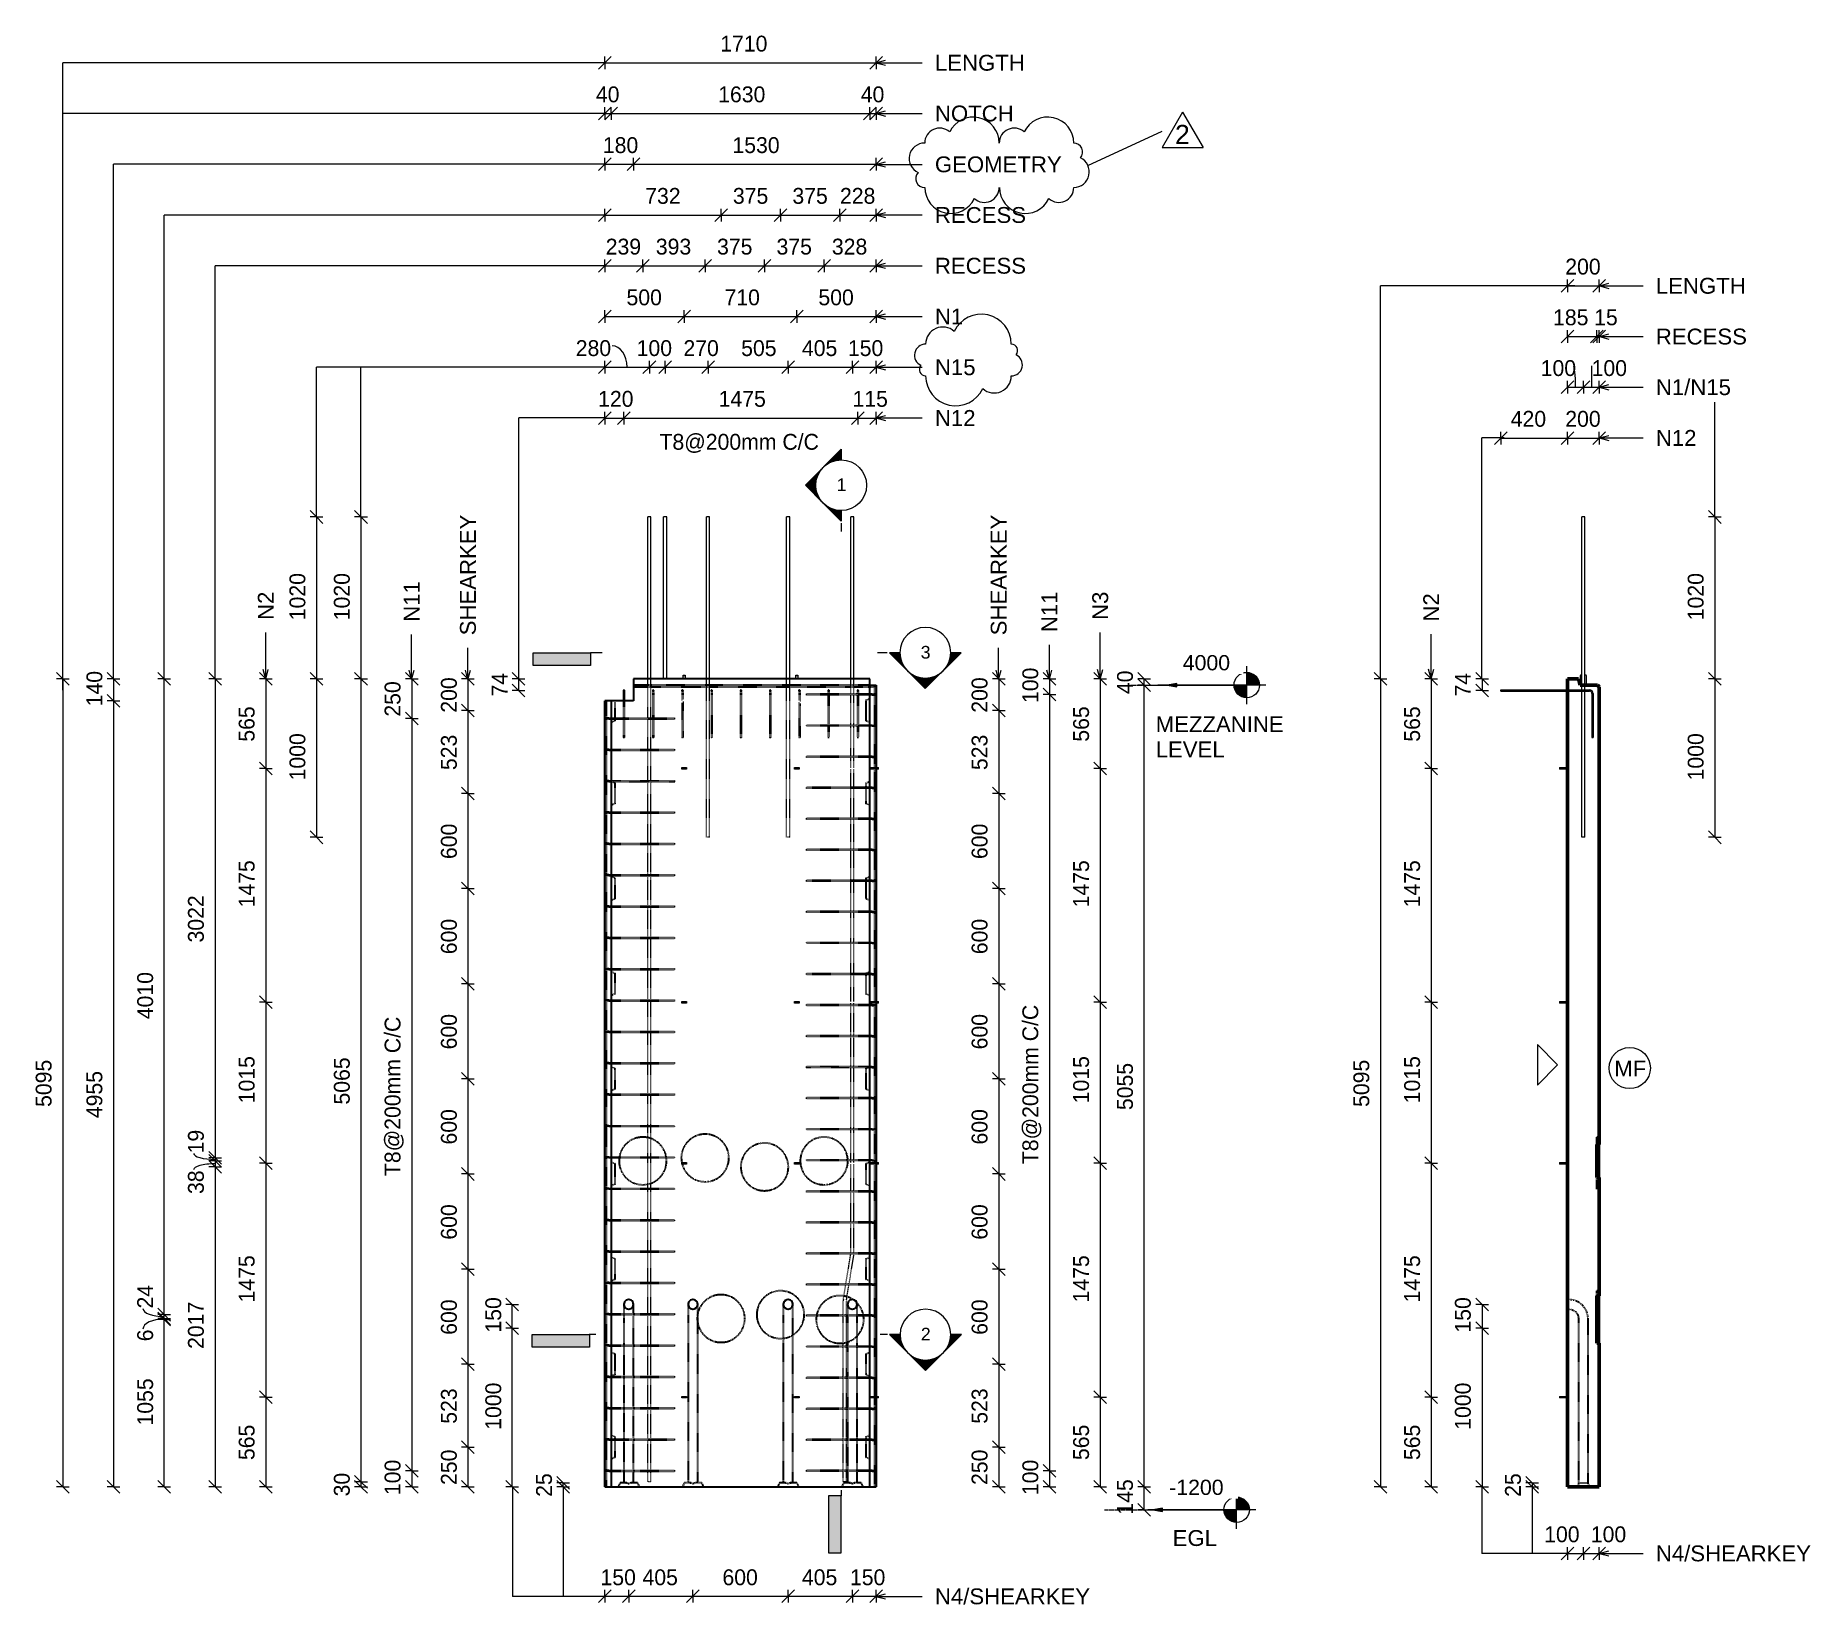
# Model space of a CAD drawing. Header units: millimetres. Extents: x -981 to 10210, y -2138 to 7756.
import ezdxf

# ---------------------------------------------------------------- set-up
doc = ezdxf.new("R2010")
doc.units = ezdxf.units.MM
doc.linetypes.add('Dash', pattern=[6.36, 3.18, -3.18])
doc.linetypes.add('Hidden', pattern=[7.14, 4.76, -2.38])
for name, color, linetype, lineweight in [('A-ANNO-DIMS', 211, 'Continuous', 9), ('A-ANNO-DIMS-40', 211, 'Continuous', 9), ('A-DETL-HDLN', 90, 'Hidden', 18), ('A-DETL-MBND', 5, 'Continuous', 18), ('A-DETL-THIN', 151, 'Continuous', 18), ('A-GENM', 13, 'Continuous', 18), ('A-WALL', 113, 'Continuous', 25), ('A-WALL-HDLN', 110, 'Dash', 25), ('G-ANNO-DIMS', 111, 'Continuous', 9), ('G-ANNO-REVC', 71, 'Continuous', 9), ('G-ANNO-REVC-IDEN', 71, 'Continuous', 9), ('G-ANNO-SYMB', 111, 'Continuous', 9), ('G-ANNO-TEXT', 231, 'Continuous', 9), ('S-RBAR', 171, 'Continuous', 18)]:
    doc.layers.add(name, color=color, linetype=linetype, lineweight=lineweight)
doc.styles.add('Arial', font='arial.ttf', dxfattribs={"height": 80})
doc.styles.add('Arial_1', font='arial.ttf', dxfattribs={"height": 100})
doc.styles.add('Arial_2', font='arial.ttf', dxfattribs={"height": 96})
doc.styles.add('Arial_3', font='arial.ttf', dxfattribs={"height": 120})
doc.styles.add('Nirmala UI Semilight', font='NirmalaS.ttf', dxfattribs={"height": 100})
doc.dimstyles.new('Arrow_Filled_-_2_5_NI_UI', dxfattribs={"dimscale": 304.8, "dimtxt": 104.736395, "dimasz": 0.262467, "dimexe": 0.131234, "dimexo": 0.0625, "dimgap": 0.131234, "dimtad": 1, "dimdec": 0, "dimzin": 0, "dimdsep": 46, "dimtxsty": 'Nirmala UI Semilight', "dimblk1": 'OBLIQUE', "dimblk2": 'OBLIQUE', "dimsah": 1, "dimcen": 0.09, "dimazin": 0, "dimtfac": 1, "dimtdec": 4, "dimtix": 1, "dimtmove": 0, "dimatfit": 3, "dimfxl": 0.131234, "dimfxlon": 1, "dimtvp": 1, "dimtolj": 1, "dimtzin": 0, "dimarcsym": 2})
doc.dimstyles.new('Arrow_Filled_-_2_5_NI_UI_1', dxfattribs={"dimscale": 304.8, "dimtxt": 104.736395, "dimasz": 0.262467, "dimexe": 0.131234, "dimexo": 0.0625, "dimgap": 0.131234, "dimtad": 1, "dimdec": 0, "dimzin": 0, "dimdsep": 46, "dimtxsty": 'Nirmala UI Semilight', "dimblk1": 'OBLIQUE', "dimblk2": 'OBLIQUE', "dimsah": 1, "dimcen": 0.09, "dimazin": 0, "dimtfac": 1, "dimtdec": 4, "dimtix": 1, "dimtmove": 1, "dimatfit": 3, "dimfxl": 0.131234, "dimfxlon": 1, "dimtvp": 1, "dimtolj": 1, "dimtzin": 0, "dimarcsym": 2})
doc.dimstyles.new('Arrow_Filled_-_2_5_NI_UI_2', dxfattribs={"dimscale": 304.8, "dimtxt": 104.736395, "dimasz": 0.262467, "dimexe": 0.131234, "dimexo": 0.0625, "dimgap": 0.131234, "dimtad": 1, "dimdec": 0, "dimzin": 0, "dimdsep": 46, "dimtxsty": 'Nirmala UI Semilight', "dimblk1": 'OBLIQUE', "dimblk2": 'OBLIQUE', "dimsah": 1, "dimcen": 0.09, "dimazin": 0, "dimtfac": 1, "dimtdec": 4, "dimtix": 1, "dimtmove": 2, "dimatfit": 3, "dimfxl": 0.131234, "dimfxlon": 1, "dimtvp": 1, "dimtolj": 1, "dimtzin": 0, "dimarcsym": 2})

msp = doc.modelspace()

# ---------------------------------------------------------------- texts
at = {"layer": 'G-ANNO-REVC-IDEN', "insert": (6203.3, 7192.5), "char_height": 120, "width": 115.443, "attachment_point": 1, "style": 'Arial_3'}
msp.add_mtext('2', dxfattribs=at)
at = {"layer": 'G-ANNO-SYMB', "char_height": 80, "width": 76.962, "attachment_point": 1, "style": 'Arial'}
for s, insert in [('1', (4069.3, 4963.3)), ('3', (4600, 3907.2)), ('2', (4600.9, -392.8))]:
    msp.add_mtext(s, dxfattribs=dict(at, insert=insert))
at = {"layer": 'G-ANNO-TEXT', "color": 7, "char_height": 100, "attachment_point": 1, "style": 'Arial_1'}
for s, insert, width in [('LENGTH', (4689.6, 7634.4), 686.244), ('NOTCH', (4689.6, 7314.4), 602.869), ('GEOMETRY', (4689.6, 6993.7), 965.232), ('RECESS', (4689.6, 6674.4), 692.658), ('RECESS', (4689.6, 6354.4), 692.658), ('LENGTH', (9235, 6227.9), 686.244), ('N1', (4689.6, 6034.4), 214.852), ('RECESS', (9235, 5907.9), 692.658), ('N15', (4689.6, 5714.4), 307.848), ('N1/N15', (9235, 5588.6), 570.802), ('N12', (4689.6, 5394.4), 307.848), ('N12', (9235, 5268.6), 307.848), ('MEZZANINE', (6081.5, 3463.4), 971.645), ('LEVEL', (6081.5, 3304.7), 522.7), ('MF', (8973, 1292.6), 240.506), ('EGL', (6188.6, -1668.5), 336.709), ('N4/SHEARKEY', (9235, -1765.5), 1180.084), ('N4/SHEARKEY', (4689.6, -2036.3), 1180.084)]:
    msp.add_mtext(s, dxfattribs=dict(at, insert=insert, width=width))
at = {"layer": 'G-ANNO-TEXT', "color": 7, "char_height": 100, "attachment_point": 1, "rotation": 90, "style": 'Arial_1'}
for s, insert, width in [('SHEARKEY', (1695.1, 3973.9), 917.131), ('SHEARKEY', (5041.5, 3973.9), 917.131), ('N11', (1340.5, 4059.1), 307.848), ('N2', (420.7, 4070.8), 214.852), ('N11', (5361.5, 3994.2), 307.848), ('N3', (5681.7, 4070.8), 214.852), ('N2', (7768.7, 4060.6), 214.852)]:
    msp.add_mtext(s, dxfattribs=dict(at, insert=insert, width=width))

# ---------------------------------------------------------------- blocks, each defined once
blk = doc.blocks.new('RR spread anchor face based - RR-SA-2_5-150-1726819-Elevation Front')
at = {"layer": 'A-GENM'}
for p, q in [((3094, 3140), (3096, 3140)), ((3094, 3130), (3094, 3140)), ((3096, 3140), (3121, 3140)), ((3096, 3140), (3096, 3130)), ((3121, 3140), (3124, 3140)), ((3121, 3140), (3121, 3130)), ((3124, 3140), (3124, 3130)), ((3096, 3130), (3094, 3130)), ((3121, 3130), (3096, 3130)), ((3124, 3130), (3121, 3130))]:
    blk.add_line(p, q, dxfattribs=at)
blk = doc.blocks.new('RR spread anchor face based - RR-SA-3_0-200-1726827-Elevation Front')
at = {"layer": 'A-GENM'}
for p, q in [((4279, 3140), (4329, 3140)), ((4329, 3140), (4334, 3140)), ((4329, 3130), (4329, 3140)), ((4334, 3130), (4334, 3140)), ((4329, 3130), (4279, 3130)), ((4334, 3130), (4329, 3130))]:
    blk.add_line(p, q, dxfattribs=at)
blk = doc.blocks.new('RR spread anchor face based - RR-SA-4_0-180-1726831-Elevation Front')
at = {"layer": 'A-GENM'}
for p, q in [((3103, 3718), (3103, 3723)), ((3103, 3723), (3115, 3723)), ((3103, 3700), (3103, 3718)), ((3115, 3718), (3103, 3718)), ((3115, 3723), (3115, 3718)), ((3115, 3718), (3115, 3700))]:
    blk.add_line(p, q, dxfattribs=at)
blk = doc.blocks.new('RR spread anchor face based - RR-SA-2_5-150-1726819-Elevation Right')
at = {"layer": 'A-GENM'}
for p, q in [((17885, 3140), (17890, 3140)), ((17885, 3140), (17885, 3130)), ((17890, 3140), (17935, 3140)), ((17890, 3140), (17890, 3130)), ((17890, 3130), (17885, 3130)), ((17935, 3130), (17890, 3130))]:
    blk.add_line(p, q, dxfattribs=at)
blk = doc.blocks.new('RR spread anchor face based - RR-SA-4_0-180-1726831-Elevation Right')
at = {"layer": 'A-GENM'}
for p, q in [((18018, 3723), (18015, 3718)), ((18015, 3718), (18015, 3660)), ((18025, 3723), (18018, 3723)), ((18053, 3723), (18045, 3723)), ((18055, 3718), (18053, 3723)), ((18055, 3660), (18055, 3718))]:
    blk.add_line(p, q, dxfattribs=at)
blk = doc.blocks.new('Detail View - M_Section Tail - Filled Horizontal-14034-Elevation Front')
at = {"layer": 'G-ANNO-SYMB'}
blk.add_hatch(color=256, dxfattribs=at).paths.add_polyline_path([(2511, -516), (2511, -436), (2151, -436), (2151, -516)])
for p, q in [((2151, -516), (2151, -436)), ((2151, -436), (2511, -436)), ((2511, -436), (2511, -516)), ((2511, -516), (2151, -516))]:
    blk.add_line(p, q, dxfattribs=at)
blk = doc.blocks.new('Detail View - M_Section Head - Filled SHOP DWG-1002450-Elevation Front')
at = {"layer": 'G-ANNO-SYMB'}
h = blk.add_hatch(color=256, dxfattribs=at)
edge = h.paths.add_edge_path()
edge.add_line((4404, -436), (4470, -436))
edge.add_arc((4630, -436), 160, 180, 225)
edge.add_line((4517, -549), (4404, -436))
h = blk.add_hatch(color=256, dxfattribs=at)
edge = h.paths.add_edge_path()
edge.add_line((4857, -436), (4743, -549))
edge.add_arc((4630, -436), 160, 315, 360)
edge.add_line((4790, -436), (4857, -436))
h = blk.add_hatch(color=256, dxfattribs=at)
edge = h.paths.add_edge_path()
edge.add_line((4630, -662), (4517, -549))
edge.add_arc((4630, -436), 160, 225, 270)
edge.add_line((4630, -596), (4630, -662))
h = blk.add_hatch(color=256, dxfattribs=at)
edge = h.paths.add_edge_path()
edge.add_line((4630, -662), (4630, -596))
edge.add_arc((4630, -436), 160, 270, 315)
edge.add_line((4743, -549), (4630, -662))
for p, q in [((4630, -662), (4404, -436)), ((4470, -436), (4404, -436)), ((4404, -436), (4517, -549)), ((4470, -436), (4404, -436)), ((4630, -662), (4857, -436)), ((4743, -549), (4857, -436)), ((4790, -436), (4857, -436)), ((4857, -436), (4790, -436)), ((4517, -549), (4630, -662)), ((4630, -662), (4743, -549)), ((4630, -596), (4630, -662)), ((4630, -662), (4630, -596))]:
    blk.add_line(p, q, dxfattribs=at)
for start, end in [(360, 180), (180, 360), (180, 225), (315, 0), (225, 270), (270, 315)]:
    blk.add_arc((4630, -436), 160, start, end, dxfattribs=at)
blk = doc.blocks.new('DIMBLOCK1-Elevation Front')
at = {"layer": 'A-ANNO-DIMS-40'}
for p, q in [((2609, 7584), (2649, 7624)), ((2609, 7584), (2609, 7624)), ((4319, 7584), (4359, 7624)), ((4319, 7584), (4319, 7624)), ((2609, 7584), (2569, 7544)), ((2609, 7584), (4319, 7584)), ((2609, 7584), (2609, 7544)), ((4319, 7584), (4279, 7544)), ((4319, 7584), (4319, 7544))]:
    blk.add_line(p, q, dxfattribs=at)
at = {"layer": 'A-ANNO-DIMS-40', "color": 0, "insert": (3336, 7755), "char_height": 100, "width": 306.21, "attachment_point": 1, "line_spacing_factor": 1.142579, "style": 'Nirmala UI Semilight'}
blk.add_mtext('1710', dxfattribs=at)
blk = doc.blocks.new('_Oblique')
at = {"color": 0, "linetype": 'ByBlock', "lineweight": -2}
blk.add_line((-0.5, -0.5), (0.5, 0.5), dxfattribs=at)
blk = doc.blocks.new('DIMBLOCK2-Elevation Front')
at = {"layer": 'A-ANNO-DIMS-40'}
for p, q in [((-809, 3700), (-849, 3740)), ((-809, 3700), (-849, 3700)), ((-809, 3700), (-809, -1395)), ((-809, 3700), (-769, 3660)), ((-809, 3700), (-769, 3700)), ((-809, -1395), (-849, -1355)), ((-809, -1395), (-849, -1395)), ((-809, -1395), (-769, -1435)), ((-809, -1395), (-769, -1395))]:
    blk.add_line(p, q, dxfattribs=at)
at = {"layer": 'A-ANNO-DIMS-40', "color": 0, "insert": (-980, 1000), "char_height": 100, "width": 365.63, "attachment_point": 1, "rotation": 90, "line_spacing_factor": 1.142579, "style": 'Nirmala UI Semilight'}
blk.add_mtext('5095', dxfattribs=at)
blk = doc.blocks.new('DIMBLOCK3-Elevation Front')
at = {"layer": 'A-ANNO-DIMS-40'}
for p, q in [((2609, 7264), (2649, 7304)), ((2609, 7264), (2609, 7304)), ((2649, 7264), (2689, 7304)), ((2649, 7264), (2649, 7304)), ((2609, 7264), (2569, 7224)), ((2609, 7264), (2649, 7264)), ((2649, 7264), (2609, 7224)), ((2609, 7264), (2609, 7224)), ((2649, 7264), (2649, 7224))]:
    blk.add_line(p, q, dxfattribs=at)
at = {"layer": 'A-ANNO-DIMS-40', "color": 0, "insert": (2552, 7435), "char_height": 100, "width": 185.1, "attachment_point": 1, "line_spacing_factor": 1.142579, "style": 'Nirmala UI Semilight'}
blk.add_mtext('40', dxfattribs=at)
blk = doc.blocks.new('DIMBLOCK4-Elevation Front')
at = {"layer": 'A-ANNO-DIMS-40'}
for p, q in [((2649, 7264), (2689, 7304)), ((2649, 7264), (2649, 7304)), ((4279, 7264), (4319, 7304)), ((4279, 7264), (4279, 7304)), ((2649, 7264), (2609, 7224)), ((2649, 7264), (4279, 7264)), ((2649, 7264), (2649, 7224)), ((4279, 7264), (4239, 7224)), ((4279, 7264), (4279, 7224))]:
    blk.add_line(p, q, dxfattribs=at)
at = {"layer": 'A-ANNO-DIMS-40', "color": 0, "insert": (3323, 7435), "char_height": 100, "width": 338.2, "attachment_point": 1, "line_spacing_factor": 1.142579, "style": 'Nirmala UI Semilight'}
blk.add_mtext('1630', dxfattribs=at)
blk = doc.blocks.new('DIMBLOCK5-Elevation Front')
at = {"layer": 'A-ANNO-DIMS-40'}
for p, q in [((4279, 7264), (4319, 7304)), ((4279, 7264), (4279, 7304)), ((4319, 7264), (4359, 7304)), ((4319, 7264), (4319, 7304)), ((4279, 7264), (4239, 7224)), ((4279, 7264), (4319, 7264)), ((4319, 7264), (4279, 7224)), ((4279, 7264), (4279, 7224)), ((4319, 7264), (4319, 7224))]:
    blk.add_line(p, q, dxfattribs=at)
at = {"layer": 'A-ANNO-DIMS-40', "color": 0, "insert": (4222, 7435), "char_height": 100, "width": 185.1, "attachment_point": 1, "line_spacing_factor": 1.142579, "style": 'Nirmala UI Semilight'}
blk.add_mtext('40', dxfattribs=at)
blk = doc.blocks.new('DIMBLOCK6-Elevation Front')
at = {"layer": 'A-ANNO-DIMS-40'}
for p, q in [((2609, 5664), (2569, 5624)), ((2609, 5664), (2649, 5704)), ((2609, 5664), (2609, 5704)), ((2609, 5664), (2889, 5664)), ((2609, 5664), (2609, 5624)), ((2889, 5664), (2849, 5624)), ((2889, 5664), (2929, 5704)), ((2889, 5664), (2889, 5704)), ((2889, 5664), (2889, 5624))]:
    blk.add_line(p, q, dxfattribs=at)
blk.add_ellipse((2654, 5664), major_axis=(0, 135), ratio=0.702808, start_param=4.712389, end_param=6.283185, dxfattribs=at)
at = {"layer": 'A-ANNO-DIMS-40', "color": 0, "insert": (2425, 5835), "char_height": 100, "width": 274.22, "attachment_point": 1, "line_spacing_factor": 1.142579, "style": 'Nirmala UI Semilight'}
blk.add_mtext('280', dxfattribs=at)
blk = doc.blocks.new('DIMBLOCK7-Elevation Front')
at = {"layer": 'A-ANNO-DIMS-40'}
for p, q in [((2889, 5664), (2849, 5624)), ((2889, 5664), (2929, 5704)), ((2889, 5664), (2889, 5704)), ((2889, 5664), (2989, 5664)), ((2889, 5664), (2889, 5624)), ((2989, 5664), (2949, 5624)), ((2989, 5664), (3029, 5704)), ((2989, 5664), (2989, 5704)), ((2989, 5664), (2989, 5624))]:
    blk.add_line(p, q, dxfattribs=at)
at = {"layer": 'A-ANNO-DIMS-40', "color": 0, "insert": (2809, 5835), "char_height": 100, "width": 246.8, "attachment_point": 1, "line_spacing_factor": 1.142579, "style": 'Nirmala UI Semilight'}
blk.add_mtext('100', dxfattribs=at)
blk = doc.blocks.new('DIMBLOCK8-Elevation Front')
at = {"layer": 'A-ANNO-DIMS-40'}
for p, q in [((2989, 5664), (2949, 5624)), ((2989, 5664), (3029, 5704)), ((2989, 5664), (2989, 5704)), ((2989, 5664), (3259, 5664)), ((2989, 5664), (2989, 5624)), ((3259, 5664), (3219, 5624)), ((3259, 5664), (3299, 5704)), ((3259, 5664), (3259, 5704)), ((3259, 5664), (3259, 5624))]:
    blk.add_line(p, q, dxfattribs=at)
at = {"layer": 'A-ANNO-DIMS-40', "color": 0, "insert": (3104, 5835), "char_height": 100, "width": 269.65, "attachment_point": 1, "line_spacing_factor": 1.142579, "style": 'Nirmala UI Semilight'}
blk.add_mtext('270', dxfattribs=at)
blk = doc.blocks.new('DIMBLOCK9-Elevation Front')
at = {"layer": 'A-ANNO-DIMS-40'}
for p, q in [((3259, 5664), (3219, 5624)), ((3259, 5664), (3299, 5704)), ((3259, 5664), (3259, 5704)), ((3259, 5664), (3764, 5664)), ((3259, 5664), (3259, 5624)), ((3764, 5664), (3724, 5624)), ((3764, 5664), (3804, 5704)), ((3764, 5664), (3764, 5704)), ((3764, 5664), (3764, 5624))]:
    blk.add_line(p, q, dxfattribs=at)
at = {"layer": 'A-ANNO-DIMS-40', "color": 0, "insert": (3468, 5835), "char_height": 100, "width": 274.22, "attachment_point": 1, "line_spacing_factor": 1.142579, "style": 'Nirmala UI Semilight'}
blk.add_mtext('505', dxfattribs=at)
blk = doc.blocks.new('DIMBLOCK10-Elevation Front')
at = {"layer": 'A-ANNO-DIMS-40'}
for p, q in [((3764, 5664), (3724, 5624)), ((3764, 5664), (3804, 5704)), ((3764, 5664), (3764, 5704)), ((3764, 5664), (4169, 5664)), ((3764, 5664), (3764, 5624)), ((4169, 5664), (4129, 5624)), ((4169, 5664), (4209, 5704)), ((4169, 5664), (4169, 5704)), ((4169, 5664), (4169, 5624))]:
    blk.add_line(p, q, dxfattribs=at)
at = {"layer": 'A-ANNO-DIMS-40', "color": 0, "insert": (3851, 5835), "char_height": 100, "width": 276.5, "attachment_point": 1, "line_spacing_factor": 1.142579, "style": 'Nirmala UI Semilight'}
blk.add_mtext('405', dxfattribs=at)
blk = doc.blocks.new('DIMBLOCK11-Elevation Front')
at = {"layer": 'A-ANNO-DIMS-40'}
for p, q in [((4169, 5664), (4129, 5624)), ((4169, 5664), (4209, 5704)), ((4169, 5664), (4169, 5704)), ((4169, 5664), (4319, 5664)), ((4169, 5664), (4169, 5624)), ((4319, 5664), (4279, 5624)), ((4319, 5664), (4359, 5704)), ((4319, 5664), (4319, 5704)), ((4319, 5664), (4319, 5624))]:
    blk.add_line(p, q, dxfattribs=at)
at = {"layer": 'A-ANNO-DIMS-40', "color": 0, "insert": (4141, 5835), "char_height": 100, "width": 246.8, "attachment_point": 1, "line_spacing_factor": 1.142579, "style": 'Nirmala UI Semilight'}
blk.add_mtext('150', dxfattribs=at)
blk = doc.blocks.new('DIMBLOCK12-Elevation Front')
at = {"layer": 'A-ANNO-DIMS-40'}
for p, q in [((471, 3700), (431, 3740)), ((471, 3700), (431, 3700)), ((471, 3700), (471, 3135)), ((471, 3700), (511, 3660)), ((471, 3700), (511, 3700)), ((471, 3135), (431, 3175)), ((471, 3135), (431, 3135)), ((471, 3135), (511, 3095)), ((471, 3135), (511, 3135))]:
    blk.add_line(p, q, dxfattribs=at)
at = {"layer": 'A-ANNO-DIMS-40', "color": 0, "insert": (300, 3303), "char_height": 100, "width": 274.22, "attachment_point": 1, "rotation": 90, "line_spacing_factor": 1.142579, "style": 'Nirmala UI Semilight'}
blk.add_mtext('565', dxfattribs=at)
blk = doc.blocks.new('DIMBLOCK13-Elevation Front')
at = {"layer": 'A-ANNO-DIMS-40'}
for p, q in [((471, 3135), (431, 3175)), ((471, 3135), (431, 3135)), ((471, 3135), (471, 1660)), ((471, 3135), (511, 3095)), ((471, 3135), (511, 3135)), ((471, 1660), (431, 1700)), ((471, 1660), (431, 1660)), ((471, 1660), (511, 1620)), ((471, 1660), (511, 1660))]:
    blk.add_line(p, q, dxfattribs=at)
at = {"layer": 'A-ANNO-DIMS-40', "color": 0, "insert": (300, 2258), "char_height": 100, "width": 335.92, "attachment_point": 1, "rotation": 90, "line_spacing_factor": 1.142579, "style": 'Nirmala UI Semilight'}
blk.add_mtext('1475', dxfattribs=at)
blk = doc.blocks.new('DIMBLOCK14-Elevation Front')
at = {"layer": 'A-ANNO-DIMS-40'}
for p, q in [((471, 1660), (431, 1700)), ((471, 1660), (431, 1660)), ((471, 1660), (471, 645)), ((471, 1660), (511, 1620)), ((471, 1660), (511, 1660)), ((471, 645), (431, 685)), ((471, 645), (431, 645)), ((471, 645), (511, 605)), ((471, 645), (511, 645))]:
    blk.add_line(p, q, dxfattribs=at)
at = {"layer": 'A-ANNO-DIMS-40', "color": 0, "insert": (300, 1023), "char_height": 100, "width": 310.78, "attachment_point": 1, "rotation": 90, "line_spacing_factor": 1.142579, "style": 'Nirmala UI Semilight'}
blk.add_mtext('1015', dxfattribs=at)
blk = doc.blocks.new('DIMBLOCK15-Elevation Front')
at = {"layer": 'A-ANNO-DIMS-40'}
for p, q in [((471, 645), (431, 685)), ((471, 645), (431, 645)), ((471, 645), (471, -830)), ((471, 645), (511, 605)), ((471, 645), (511, 645)), ((471, -830), (431, -790)), ((471, -830), (431, -830)), ((471, -830), (511, -870)), ((471, -830), (511, -830))]:
    blk.add_line(p, q, dxfattribs=at)
at = {"layer": 'A-ANNO-DIMS-40', "color": 0, "insert": (300, -233), "char_height": 100, "width": 335.92, "attachment_point": 1, "rotation": 90, "line_spacing_factor": 1.142579, "style": 'Nirmala UI Semilight'}
blk.add_mtext('1475', dxfattribs=at)
blk = doc.blocks.new('DIMBLOCK16-Elevation Front')
at = {"layer": 'A-ANNO-DIMS-40'}
for p, q in [((471, -830), (431, -790)), ((471, -830), (431, -830)), ((471, -830), (471, -1395)), ((471, -830), (511, -870)), ((471, -830), (511, -830)), ((471, -1395), (431, -1355)), ((471, -1395), (431, -1395)), ((471, -1395), (511, -1435)), ((471, -1395), (511, -1395))]:
    blk.add_line(p, q, dxfattribs=at)
at = {"layer": 'A-ANNO-DIMS-40', "color": 0, "insert": (300, -1227), "char_height": 100, "width": 274.22, "attachment_point": 1, "rotation": 90, "line_spacing_factor": 1.142579, "style": 'Nirmala UI Semilight'}
blk.add_mtext('565', dxfattribs=at)
blk = doc.blocks.new('DIMBLOCK17-Elevation Front')
at = {"layer": 'A-ANNO-DIMS-40'}
for p, q in [((2609, 5984), (2569, 5944)), ((2609, 5984), (2649, 6024)), ((2609, 5984), (2609, 6024)), ((2609, 5984), (3109, 5984)), ((2609, 5984), (2609, 5944)), ((3109, 5984), (3069, 5944)), ((3109, 5984), (3149, 6024)), ((3109, 5984), (3109, 6024)), ((3109, 5984), (3109, 5944))]:
    blk.add_line(p, q, dxfattribs=at)
at = {"layer": 'A-ANNO-DIMS-40', "color": 0, "insert": (2745, 6155), "char_height": 100, "width": 274.22, "attachment_point": 1, "line_spacing_factor": 1.142579, "style": 'Nirmala UI Semilight'}
blk.add_mtext('500', dxfattribs=at)
blk = doc.blocks.new('DIMBLOCK18-Elevation Front')
at = {"layer": 'A-ANNO-DIMS-40'}
for p, q in [((3109, 5984), (3069, 5944)), ((3109, 5984), (3149, 6024)), ((3109, 5984), (3109, 6024)), ((3109, 5984), (3819, 5984)), ((3109, 5984), (3109, 5944)), ((3819, 5984), (3779, 5944)), ((3819, 5984), (3859, 6024)), ((3819, 5984), (3819, 6024)), ((3819, 5984), (3819, 5944))]:
    blk.add_line(p, q, dxfattribs=at)
at = {"layer": 'A-ANNO-DIMS-40', "color": 0, "insert": (3363, 6155), "char_height": 100, "width": 242.23, "attachment_point": 1, "line_spacing_factor": 1.142579, "style": 'Nirmala UI Semilight'}
blk.add_mtext('710', dxfattribs=at)
blk = doc.blocks.new('DIMBLOCK19-Elevation Front')
at = {"layer": 'A-ANNO-DIMS-40'}
for p, q in [((3819, 5984), (3779, 5944)), ((3819, 5984), (3859, 6024)), ((3819, 5984), (3819, 6024)), ((3819, 5984), (4319, 5984)), ((3819, 5984), (3819, 5944)), ((4319, 5984), (4279, 5944)), ((4319, 5984), (4359, 6024)), ((4319, 5984), (4319, 6024)), ((4319, 5984), (4319, 5944))]:
    blk.add_line(p, q, dxfattribs=at)
at = {"layer": 'A-ANNO-DIMS-40', "color": 0, "insert": (3955, 6155), "char_height": 100, "width": 274.22, "attachment_point": 1, "line_spacing_factor": 1.142579, "style": 'Nirmala UI Semilight'}
blk.add_mtext('500', dxfattribs=at)
blk = doc.blocks.new('DIMBLOCK20-Elevation Front')
at = {"layer": 'A-ANNO-DIMS-40'}
for p, q in [((791, 4720), (751, 4760)), ((791, 4720), (751, 4720)), ((791, 4720), (791, 3700)), ((791, 4720), (831, 4680)), ((791, 4720), (831, 4720)), ((791, 3700), (751, 3740)), ((791, 3700), (751, 3700)), ((791, 3700), (831, 3660)), ((791, 3700), (831, 3700))]:
    blk.add_line(p, q, dxfattribs=at)
at = {"layer": 'A-ANNO-DIMS-40', "color": 0, "insert": (620, 4069), "char_height": 100, "width": 338.2, "attachment_point": 1, "rotation": 90, "line_spacing_factor": 1.142579, "style": 'Nirmala UI Semilight'}
blk.add_mtext('1020', dxfattribs=at)
blk = doc.blocks.new('DIMBLOCK21-Elevation Front')
at = {"layer": 'A-ANNO-DIMS-40'}
for p, q in [((791, 3700), (751, 3740)), ((791, 3700), (751, 3700)), ((791, 3700), (791, 2700)), ((791, 3700), (831, 3660)), ((791, 3700), (831, 3700)), ((791, 2700), (751, 2740)), ((791, 2700), (751, 2700)), ((791, 2700), (831, 2660)), ((791, 2700), (831, 2700))]:
    blk.add_line(p, q, dxfattribs=at)
at = {"layer": 'A-ANNO-DIMS-40', "color": 0, "insert": (620, 3059), "char_height": 100, "width": 338.2, "attachment_point": 1, "rotation": 90, "line_spacing_factor": 1.142579, "style": 'Nirmala UI Semilight'}
blk.add_mtext('1000', dxfattribs=at)
blk = doc.blocks.new('DIMBLOCK22-Elevation Front')
at = {"layer": 'A-ANNO-DIMS-40'}
for p, q in [((2025, -395), (1985, -355)), ((2025, -395), (1985, -395)), ((2025, -1395), (2025, -395)), ((2025, -395), (2065, -435)), ((2025, -395), (2065, -395)), ((2025, -1395), (1985, -1355)), ((2025, -1395), (1985, -1395)), ((2025, -1395), (2065, -1435)), ((2025, -1395), (2065, -1395))]:
    blk.add_line(p, q, dxfattribs=at)
at = {"layer": 'A-ANNO-DIMS-40', "color": 0, "insert": (1855, -1036), "char_height": 100, "width": 338.2, "attachment_point": 1, "rotation": 90, "line_spacing_factor": 1.142579, "style": 'Nirmala UI Semilight'}
blk.add_mtext('1000', dxfattribs=at)
blk = doc.blocks.new('DIMBLOCK23-Elevation Front')
at = {"layer": 'A-ANNO-DIMS-40'}
for p, q in [((2025, -245), (1985, -205)), ((2025, -245), (1985, -245)), ((2025, -395), (2025, -245)), ((2025, -245), (2065, -285)), ((2025, -245), (2065, -245)), ((2025, -395), (1985, -355)), ((2025, -395), (1985, -395)), ((2025, -395), (2065, -435)), ((2025, -395), (2065, -395))]:
    blk.add_line(p, q, dxfattribs=at)
at = {"layer": 'A-ANNO-DIMS-40', "color": 0, "insert": (1855, -423), "char_height": 100, "width": 246.8, "attachment_point": 1, "rotation": 90, "line_spacing_factor": 1.142579, "style": 'Nirmala UI Semilight'}
blk.add_mtext('150', dxfattribs=at)
blk = doc.blocks.new('DIMBLOCK24-Elevation Front')
at = {"layer": 'A-ANNO-DIMS-40'}
for p, q in [((2609, -2086), (2569, -2126)), ((2609, -2086), (2649, -2046)), ((2609, -2086), (2609, -2046)), ((2609, -2086), (2759, -2086)), ((2609, -2086), (2609, -2126)), ((2759, -2086), (2719, -2126)), ((2759, -2086), (2799, -2046)), ((2759, -2086), (2759, -2046)), ((2759, -2086), (2759, -2126))]:
    blk.add_line(p, q, dxfattribs=at)
at = {"layer": 'A-ANNO-DIMS-40', "color": 0, "insert": (2581, -1916), "char_height": 100, "width": 246.8, "attachment_point": 1, "line_spacing_factor": 1.142579, "style": 'Nirmala UI Semilight'}
blk.add_mtext('150', dxfattribs=at)
blk = doc.blocks.new('DIMBLOCK25-Elevation Front')
at = {"layer": 'A-ANNO-DIMS-40'}
for p, q in [((2759, -2086), (2719, -2126)), ((2759, -2086), (2799, -2046)), ((2759, -2086), (2759, -2046)), ((2759, -2086), (3164, -2086)), ((2759, -2086), (2759, -2126)), ((3164, -2086), (3124, -2126)), ((3164, -2086), (3204, -2046)), ((3164, -2086), (3164, -2046)), ((3164, -2086), (3164, -2126))]:
    blk.add_line(p, q, dxfattribs=at)
at = {"layer": 'A-ANNO-DIMS-40', "color": 0, "insert": (2846, -1916), "char_height": 100, "width": 276.5, "attachment_point": 1, "line_spacing_factor": 1.142579, "style": 'Nirmala UI Semilight'}
blk.add_mtext('405', dxfattribs=at)
blk = doc.blocks.new('DIMBLOCK26-Elevation Front')
at = {"layer": 'A-ANNO-DIMS-40'}
for p, q in [((3164, -2086), (3124, -2126)), ((3164, -2086), (3204, -2046)), ((3164, -2086), (3164, -2046)), ((3164, -2086), (3764, -2086)), ((3164, -2086), (3164, -2126)), ((3764, -2086), (3724, -2126)), ((3764, -2086), (3804, -2046)), ((3764, -2086), (3764, -2046)), ((3764, -2086), (3764, -2126))]:
    blk.add_line(p, q, dxfattribs=at)
at = {"layer": 'A-ANNO-DIMS-40', "color": 0, "insert": (3350, -1916), "char_height": 100, "width": 274.22, "attachment_point": 1, "line_spacing_factor": 1.142579, "style": 'Nirmala UI Semilight'}
blk.add_mtext('600', dxfattribs=at)
blk = doc.blocks.new('DIMBLOCK27-Elevation Front')
at = {"layer": 'A-ANNO-DIMS-40'}
for p, q in [((3764, -2086), (3724, -2126)), ((3764, -2086), (3804, -2046)), ((3764, -2086), (3764, -2046)), ((3764, -2086), (4169, -2086)), ((3764, -2086), (3764, -2126)), ((4169, -2086), (4129, -2126)), ((4169, -2086), (4209, -2046)), ((4169, -2086), (4169, -2046)), ((4169, -2086), (4169, -2126))]:
    blk.add_line(p, q, dxfattribs=at)
at = {"layer": 'A-ANNO-DIMS-40', "color": 0, "insert": (3851, -1916), "char_height": 100, "width": 276.5, "attachment_point": 1, "line_spacing_factor": 1.142579, "style": 'Nirmala UI Semilight'}
blk.add_mtext('405', dxfattribs=at)
blk = doc.blocks.new('DIMBLOCK28-Elevation Front')
at = {"layer": 'A-ANNO-DIMS-40'}
for p, q in [((4169, -2086), (4129, -2126)), ((4169, -2086), (4209, -2046)), ((4169, -2086), (4169, -2046)), ((4169, -2086), (4319, -2086)), ((4169, -2086), (4169, -2126)), ((4319, -2086), (4279, -2126)), ((4319, -2086), (4359, -2046)), ((4319, -2086), (4319, -2046)), ((4319, -2086), (4319, -2126))]:
    blk.add_line(p, q, dxfattribs=at)
at = {"layer": 'A-ANNO-DIMS-40', "color": 0, "insert": (4154, -1916), "char_height": 100, "width": 246.8, "attachment_point": 1, "line_spacing_factor": 1.142579, "style": 'Nirmala UI Semilight'}
blk.add_mtext('150', dxfattribs=at)
blk = doc.blocks.new('DIMBLOCK29-Elevation Front')
at = {"layer": 'A-ANNO-DIMS-40'}
for p, q in [((2345, -1370), (2305, -1330)), ((2345, -1395), (2305, -1355)), ((2345, -1370), (2305, -1370)), ((2345, -1395), (2305, -1395)), ((2345, -1395), (2345, -1370)), ((2345, -1370), (2385, -1410)), ((2345, -1370), (2385, -1370)), ((2345, -1395), (2385, -1435)), ((2345, -1395), (2385, -1395))]:
    blk.add_line(p, q, dxfattribs=at)
at = {"layer": 'A-ANNO-DIMS-40', "color": 0, "insert": (2175, -1459), "char_height": 100, "width": 182.81, "attachment_point": 1, "rotation": 90, "line_spacing_factor": 1.142579, "style": 'Nirmala UI Semilight'}
blk.add_mtext('25', dxfattribs=at)
blk = doc.blocks.new('DIMBLOCK30-Elevation Front')
at = {"layer": 'A-ANNO-DIMS-40'}
for p, q in [((5412, 3700), (5372, 3740)), ((5412, 3700), (5372, 3700)), ((5412, 3700), (5412, 3600)), ((5412, 3700), (5452, 3660)), ((5412, 3700), (5452, 3700)), ((5412, 3600), (5372, 3640)), ((5412, 3600), (5372, 3600)), ((5412, 3600), (5452, 3560)), ((5412, 3600), (5452, 3600))]:
    blk.add_line(p, q, dxfattribs=at)
at = {"layer": 'A-ANNO-DIMS-40', "color": 0, "insert": (5241, 3547), "char_height": 100, "width": 246.8, "attachment_point": 1, "rotation": 90, "line_spacing_factor": 1.142579, "style": 'Nirmala UI Semilight'}
blk.add_mtext('100', dxfattribs=at)
blk = doc.blocks.new('DIMBLOCK31-Elevation Front')
at = {"layer": 'A-ANNO-DIMS-40'}
for p, q in [((5412, 3600), (5372, 3640)), ((5412, 3600), (5372, 3600)), ((5412, 3600), (5412, -1295)), ((5412, 3600), (5452, 3560)), ((5412, 3600), (5452, 3600)), ((5412, -1295), (5372, -1255)), ((5412, -1295), (5372, -1295)), ((5412, -1295), (5452, -1335)), ((5412, -1295), (5452, -1295))]:
    blk.add_line(p, q, dxfattribs=at)
at = {"layer": 'A-ANNO-DIMS-40', "color": 0, "insert": (5241, 639), "char_height": 100, "width": 1231.7, "attachment_point": 1, "rotation": 90, "line_spacing_factor": 1.142579, "style": 'Nirmala UI Semilight'}
blk.add_mtext('T8@200mm C/C', dxfattribs=at)
blk = doc.blocks.new('DIMBLOCK32-Elevation Front')
at = {"layer": 'A-ANNO-DIMS-40'}
for p, q in [((5412, -1295), (5372, -1255)), ((5412, -1295), (5372, -1295)), ((5412, -1295), (5412, -1395)), ((5412, -1295), (5452, -1335)), ((5412, -1295), (5452, -1295)), ((5412, -1395), (5372, -1355)), ((5412, -1395), (5372, -1395)), ((5412, -1395), (5452, -1435)), ((5412, -1395), (5452, -1395))]:
    blk.add_line(p, q, dxfattribs=at)
at = {"layer": 'A-ANNO-DIMS-40', "color": 0, "insert": (5241, -1448), "char_height": 100, "width": 246.8, "attachment_point": 1, "rotation": 90, "line_spacing_factor": 1.142579, "style": 'Nirmala UI Semilight'}
blk.add_mtext('100', dxfattribs=at)
blk = doc.blocks.new('DIMBLOCK33-Elevation Front')
at = {"layer": 'A-ANNO-DIMS-40'}
for p, q in [((5092, 3700), (5052, 3740)), ((5092, 3700), (5052, 3700)), ((5092, 3700), (5092, 3500)), ((5092, 3700), (5132, 3660)), ((5092, 3700), (5132, 3700)), ((5092, 3500), (5052, 3540)), ((5092, 3500), (5052, 3500)), ((5092, 3500), (5132, 3460)), ((5092, 3500), (5132, 3500))]:
    blk.add_line(p, q, dxfattribs=at)
at = {"layer": 'A-ANNO-DIMS-40', "color": 0, "insert": (4921, 3486), "char_height": 100, "width": 274.22, "attachment_point": 1, "rotation": 90, "line_spacing_factor": 1.142579, "style": 'Nirmala UI Semilight'}
blk.add_mtext('200', dxfattribs=at)
blk = doc.blocks.new('DIMBLOCK34-Elevation Front')
at = {"layer": 'A-ANNO-DIMS-40'}
for p, q in [((5092, 3500), (5052, 3540)), ((5092, 3500), (5052, 3500)), ((5092, 3500), (5092, 2977)), ((5092, 3500), (5132, 3460)), ((5092, 3500), (5132, 3500)), ((5092, 2977), (5052, 3017)), ((5092, 2977), (5052, 2977)), ((5092, 2977), (5132, 2937)), ((5092, 2977), (5132, 2977))]:
    blk.add_line(p, q, dxfattribs=at)
at = {"layer": 'A-ANNO-DIMS-40', "color": 0, "insert": (4921, 3124), "char_height": 100, "width": 274.22, "attachment_point": 1, "rotation": 90, "line_spacing_factor": 1.142579, "style": 'Nirmala UI Semilight'}
blk.add_mtext('523', dxfattribs=at)
blk = doc.blocks.new('DIMBLOCK35-Elevation Front')
at = {"layer": 'A-ANNO-DIMS-40'}
for p, q in [((5092, 2977), (5052, 3017)), ((5092, 2977), (5052, 2977)), ((5092, 2977), (5092, 2377)), ((5092, 2977), (5132, 2937)), ((5092, 2977), (5132, 2977)), ((5092, 2377), (5052, 2417)), ((5092, 2377), (5052, 2377)), ((5092, 2377), (5132, 2337)), ((5092, 2377), (5132, 2377))]:
    blk.add_line(p, q, dxfattribs=at)
at = {"layer": 'A-ANNO-DIMS-40', "color": 0, "insert": (4921, 2563), "char_height": 100, "width": 274.22, "attachment_point": 1, "rotation": 90, "line_spacing_factor": 1.142579, "style": 'Nirmala UI Semilight'}
blk.add_mtext('600', dxfattribs=at)
blk = doc.blocks.new('DIMBLOCK36-Elevation Front')
at = {"layer": 'A-ANNO-DIMS-40'}
for p, q in [((5092, 2377), (5052, 2417)), ((5092, 2377), (5052, 2377)), ((5092, 2377), (5092, 1777)), ((5092, 2377), (5132, 2337)), ((5092, 2377), (5132, 2377)), ((5092, 1777), (5052, 1817)), ((5092, 1777), (5052, 1777)), ((5092, 1777), (5132, 1737)), ((5092, 1777), (5132, 1777))]:
    blk.add_line(p, q, dxfattribs=at)
at = {"layer": 'A-ANNO-DIMS-40', "color": 0, "insert": (4921, 1963), "char_height": 100, "width": 274.22, "attachment_point": 1, "rotation": 90, "line_spacing_factor": 1.142579, "style": 'Nirmala UI Semilight'}
blk.add_mtext('600', dxfattribs=at)
blk = doc.blocks.new('DIMBLOCK37-Elevation Front')
at = {"layer": 'A-ANNO-DIMS-40'}
for p, q in [((5092, 1777), (5052, 1817)), ((5092, 1777), (5052, 1777)), ((5092, 1777), (5092, 1177)), ((5092, 1777), (5132, 1737)), ((5092, 1777), (5132, 1777)), ((5092, 1177), (5052, 1217)), ((5092, 1177), (5052, 1177)), ((5092, 1177), (5132, 1137)), ((5092, 1177), (5132, 1177))]:
    blk.add_line(p, q, dxfattribs=at)
at = {"layer": 'A-ANNO-DIMS-40', "color": 0, "insert": (4921, 1363), "char_height": 100, "width": 274.22, "attachment_point": 1, "rotation": 90, "line_spacing_factor": 1.142579, "style": 'Nirmala UI Semilight'}
blk.add_mtext('600', dxfattribs=at)
blk = doc.blocks.new('DIMBLOCK38-Elevation Front')
at = {"layer": 'A-ANNO-DIMS-40'}
for p, q in [((5092, 1177), (5052, 1217)), ((5092, 1177), (5052, 1177)), ((5092, 1177), (5092, 577)), ((5092, 1177), (5132, 1137)), ((5092, 1177), (5132, 1177)), ((5092, 577), (5052, 617)), ((5092, 577), (5052, 577)), ((5092, 577), (5132, 537)), ((5092, 577), (5132, 577))]:
    blk.add_line(p, q, dxfattribs=at)
at = {"layer": 'A-ANNO-DIMS-40', "color": 0, "insert": (4921, 763), "char_height": 100, "width": 274.22, "attachment_point": 1, "rotation": 90, "line_spacing_factor": 1.142579, "style": 'Nirmala UI Semilight'}
blk.add_mtext('600', dxfattribs=at)
blk = doc.blocks.new('DIMBLOCK39-Elevation Front')
at = {"layer": 'A-ANNO-DIMS-40'}
for p, q in [((5092, 577), (5052, 617)), ((5092, 577), (5052, 577)), ((5092, 577), (5092, -23)), ((5092, 577), (5132, 537)), ((5092, 577), (5132, 577)), ((5092, -23), (5052, 17)), ((5092, -23), (5052, -23)), ((5092, -23), (5132, -63)), ((5092, -23), (5132, -23))]:
    blk.add_line(p, q, dxfattribs=at)
at = {"layer": 'A-ANNO-DIMS-40', "color": 0, "insert": (4921, 163), "char_height": 100, "width": 274.22, "attachment_point": 1, "rotation": 90, "line_spacing_factor": 1.142579, "style": 'Nirmala UI Semilight'}
blk.add_mtext('600', dxfattribs=at)
blk = doc.blocks.new('DIMBLOCK40-Elevation Front')
at = {"layer": 'A-ANNO-DIMS-40'}
for p, q in [((5092, -23), (5052, 17)), ((5092, -23), (5052, -23)), ((5092, -23), (5092, -623)), ((5092, -23), (5132, -63)), ((5092, -23), (5132, -23)), ((5092, -623), (5052, -583)), ((5092, -623), (5052, -623)), ((5092, -623), (5132, -663)), ((5092, -623), (5132, -623))]:
    blk.add_line(p, q, dxfattribs=at)
at = {"layer": 'A-ANNO-DIMS-40', "color": 0, "insert": (4921, -437), "char_height": 100, "width": 274.22, "attachment_point": 1, "rotation": 90, "line_spacing_factor": 1.142579, "style": 'Nirmala UI Semilight'}
blk.add_mtext('600', dxfattribs=at)
blk = doc.blocks.new('DIMBLOCK41-Elevation Front')
at = {"layer": 'A-ANNO-DIMS-40'}
for p, q in [((5092, -623), (5052, -583)), ((5092, -623), (5052, -623)), ((5092, -623), (5092, -1145)), ((5092, -623), (5132, -663)), ((5092, -623), (5132, -623)), ((5092, -1145), (5052, -1105)), ((5092, -1145), (5052, -1145)), ((5092, -1145), (5132, -1185)), ((5092, -1145), (5132, -1145))]:
    blk.add_line(p, q, dxfattribs=at)
at = {"layer": 'A-ANNO-DIMS-40', "color": 0, "insert": (4921, -998), "char_height": 100, "width": 274.22, "attachment_point": 1, "rotation": 90, "line_spacing_factor": 1.142579, "style": 'Nirmala UI Semilight'}
blk.add_mtext('523', dxfattribs=at)
blk = doc.blocks.new('DIMBLOCK42-Elevation Front')
at = {"layer": 'A-ANNO-DIMS-40'}
for p, q in [((5092, -1145), (5052, -1105)), ((5092, -1145), (5052, -1145)), ((5092, -1145), (5092, -1395)), ((5092, -1145), (5132, -1185)), ((5092, -1145), (5132, -1145)), ((5092, -1395), (5052, -1355)), ((5092, -1395), (5052, -1395)), ((5092, -1395), (5132, -1435)), ((5092, -1395), (5132, -1395))]:
    blk.add_line(p, q, dxfattribs=at)
at = {"layer": 'A-ANNO-DIMS-40', "color": 0, "insert": (4921, -1384), "char_height": 100, "width": 274.22, "attachment_point": 1, "rotation": 90, "line_spacing_factor": 1.142579, "style": 'Nirmala UI Semilight'}
blk.add_mtext('250', dxfattribs=at)
blk = doc.blocks.new('DIMBLOCK43-Elevation Front')
at = {"layer": 'A-ANNO-DIMS-40'}
for p, q in [((1391, 3700), (1351, 3740)), ((1391, 3700), (1351, 3700)), ((1391, 3700), (1391, 3450)), ((1391, 3700), (1431, 3660)), ((1391, 3700), (1431, 3700)), ((1391, 3450), (1351, 3490)), ((1391, 3450), (1351, 3450)), ((1391, 3450), (1431, 3410)), ((1391, 3450), (1431, 3450))]:
    blk.add_line(p, q, dxfattribs=at)
at = {"layer": 'A-ANNO-DIMS-40', "color": 0, "insert": (1220, 3461), "char_height": 100, "width": 274.22, "attachment_point": 1, "rotation": 90, "line_spacing_factor": 1.142579, "style": 'Nirmala UI Semilight'}
blk.add_mtext('250', dxfattribs=at)
blk = doc.blocks.new('DIMBLOCK44-Elevation Front')
at = {"layer": 'A-ANNO-DIMS-40'}
for p, q in [((1391, 3450), (1351, 3490)), ((1391, 3450), (1351, 3450)), ((1391, 3450), (1391, -1295)), ((1391, 3450), (1431, 3410)), ((1391, 3450), (1431, 3450)), ((1391, -1295), (1351, -1255)), ((1391, -1295), (1351, -1295)), ((1391, -1295), (1431, -1335)), ((1391, -1295), (1431, -1295))]:
    blk.add_line(p, q, dxfattribs=at)
at = {"layer": 'A-ANNO-DIMS-40', "color": 0, "insert": (1220, 564), "char_height": 100, "width": 1231.7, "attachment_point": 1, "rotation": 90, "line_spacing_factor": 1.142579, "style": 'Nirmala UI Semilight'}
blk.add_mtext('T8@200mm C/C', dxfattribs=at)
blk = doc.blocks.new('DIMBLOCK45-Elevation Front')
at = {"layer": 'A-ANNO-DIMS-40'}
for p, q in [((1391, -1295), (1351, -1255)), ((1391, -1295), (1351, -1295)), ((1391, -1295), (1391, -1395)), ((1391, -1295), (1431, -1335)), ((1391, -1295), (1431, -1295)), ((1391, -1395), (1351, -1355)), ((1391, -1395), (1351, -1395)), ((1391, -1395), (1431, -1435)), ((1391, -1395), (1431, -1395))]:
    blk.add_line(p, q, dxfattribs=at)
at = {"layer": 'A-ANNO-DIMS-40', "color": 0, "insert": (1220, -1448), "char_height": 100, "width": 246.8, "attachment_point": 1, "rotation": 90, "line_spacing_factor": 1.142579, "style": 'Nirmala UI Semilight'}
blk.add_mtext('100', dxfattribs=at)
blk = doc.blocks.new('DIMBLOCK46-Elevation Front')
at = {"layer": 'A-ANNO-DIMS-40'}
for p, q in [((1745, 3700), (1705, 3740)), ((1745, 3700), (1705, 3700)), ((1745, 3700), (1745, 3500)), ((1745, 3700), (1785, 3660)), ((1745, 3700), (1785, 3700)), ((1745, 3500), (1705, 3540)), ((1745, 3500), (1705, 3500)), ((1745, 3500), (1785, 3460)), ((1745, 3500), (1785, 3500))]:
    blk.add_line(p, q, dxfattribs=at)
at = {"layer": 'A-ANNO-DIMS-40', "color": 0, "insert": (1575, 3486), "char_height": 100, "width": 274.22, "attachment_point": 1, "rotation": 90, "line_spacing_factor": 1.142579, "style": 'Nirmala UI Semilight'}
blk.add_mtext('200', dxfattribs=at)
blk = doc.blocks.new('DIMBLOCK47-Elevation Front')
at = {"layer": 'A-ANNO-DIMS-40'}
for p, q in [((1745, 3500), (1705, 3540)), ((1745, 3500), (1705, 3500)), ((1745, 3500), (1745, 2977)), ((1745, 3500), (1785, 3460)), ((1745, 3500), (1785, 3500)), ((1745, 2977), (1705, 3017)), ((1745, 2977), (1705, 2977)), ((1745, 2977), (1785, 2937)), ((1745, 2977), (1785, 2977))]:
    blk.add_line(p, q, dxfattribs=at)
at = {"layer": 'A-ANNO-DIMS-40', "color": 0, "insert": (1575, 3124), "char_height": 100, "width": 274.22, "attachment_point": 1, "rotation": 90, "line_spacing_factor": 1.142579, "style": 'Nirmala UI Semilight'}
blk.add_mtext('523', dxfattribs=at)
blk = doc.blocks.new('DIMBLOCK48-Elevation Front')
at = {"layer": 'A-ANNO-DIMS-40'}
for p, q in [((1745, 2977), (1705, 3017)), ((1745, 2977), (1705, 2977)), ((1745, 2977), (1745, 2377)), ((1745, 2977), (1785, 2937)), ((1745, 2977), (1785, 2977)), ((1745, 2377), (1705, 2417)), ((1745, 2377), (1705, 2377)), ((1745, 2377), (1785, 2337)), ((1745, 2377), (1785, 2377))]:
    blk.add_line(p, q, dxfattribs=at)
at = {"layer": 'A-ANNO-DIMS-40', "color": 0, "insert": (1575, 2563), "char_height": 100, "width": 274.22, "attachment_point": 1, "rotation": 90, "line_spacing_factor": 1.142579, "style": 'Nirmala UI Semilight'}
blk.add_mtext('600', dxfattribs=at)
blk = doc.blocks.new('DIMBLOCK49-Elevation Front')
at = {"layer": 'A-ANNO-DIMS-40'}
for p, q in [((1745, 2377), (1705, 2417)), ((1745, 2377), (1705, 2377)), ((1745, 2377), (1745, 1777)), ((1745, 2377), (1785, 2337)), ((1745, 2377), (1785, 2377)), ((1745, 1777), (1705, 1817)), ((1745, 1777), (1705, 1777)), ((1745, 1777), (1785, 1737)), ((1745, 1777), (1785, 1777))]:
    blk.add_line(p, q, dxfattribs=at)
at = {"layer": 'A-ANNO-DIMS-40', "color": 0, "insert": (1575, 1963), "char_height": 100, "width": 274.22, "attachment_point": 1, "rotation": 90, "line_spacing_factor": 1.142579, "style": 'Nirmala UI Semilight'}
blk.add_mtext('600', dxfattribs=at)
blk = doc.blocks.new('DIMBLOCK50-Elevation Front')
at = {"layer": 'A-ANNO-DIMS-40'}
for p, q in [((1745, 1777), (1705, 1817)), ((1745, 1777), (1705, 1777)), ((1745, 1777), (1745, 1177)), ((1745, 1777), (1785, 1737)), ((1745, 1777), (1785, 1777)), ((1745, 1177), (1705, 1217)), ((1745, 1177), (1705, 1177)), ((1745, 1177), (1785, 1137)), ((1745, 1177), (1785, 1177))]:
    blk.add_line(p, q, dxfattribs=at)
at = {"layer": 'A-ANNO-DIMS-40', "color": 0, "insert": (1575, 1363), "char_height": 100, "width": 274.22, "attachment_point": 1, "rotation": 90, "line_spacing_factor": 1.142579, "style": 'Nirmala UI Semilight'}
blk.add_mtext('600', dxfattribs=at)
blk = doc.blocks.new('DIMBLOCK51-Elevation Front')
at = {"layer": 'A-ANNO-DIMS-40'}
for p, q in [((1745, 1177), (1705, 1217)), ((1745, 1177), (1705, 1177)), ((1745, 1177), (1745, 577)), ((1745, 1177), (1785, 1137)), ((1745, 1177), (1785, 1177)), ((1745, 577), (1705, 617)), ((1745, 577), (1705, 577)), ((1745, 577), (1785, 537)), ((1745, 577), (1785, 577))]:
    blk.add_line(p, q, dxfattribs=at)
at = {"layer": 'A-ANNO-DIMS-40', "color": 0, "insert": (1575, 763), "char_height": 100, "width": 274.22, "attachment_point": 1, "rotation": 90, "line_spacing_factor": 1.142579, "style": 'Nirmala UI Semilight'}
blk.add_mtext('600', dxfattribs=at)
blk = doc.blocks.new('DIMBLOCK52-Elevation Front')
at = {"layer": 'A-ANNO-DIMS-40'}
for p, q in [((1745, 577), (1705, 617)), ((1745, 577), (1705, 577)), ((1745, 577), (1745, -23)), ((1745, 577), (1785, 537)), ((1745, 577), (1785, 577)), ((1745, -23), (1705, 17)), ((1745, -23), (1705, -23)), ((1745, -23), (1785, -63)), ((1745, -23), (1785, -23))]:
    blk.add_line(p, q, dxfattribs=at)
at = {"layer": 'A-ANNO-DIMS-40', "color": 0, "insert": (1575, 163), "char_height": 100, "width": 274.22, "attachment_point": 1, "rotation": 90, "line_spacing_factor": 1.142579, "style": 'Nirmala UI Semilight'}
blk.add_mtext('600', dxfattribs=at)
blk = doc.blocks.new('DIMBLOCK53-Elevation Front')
at = {"layer": 'A-ANNO-DIMS-40'}
for p, q in [((1745, -23), (1705, 17)), ((1745, -23), (1705, -23)), ((1745, -23), (1745, -623)), ((1745, -23), (1785, -63)), ((1745, -23), (1785, -23)), ((1745, -623), (1705, -583)), ((1745, -623), (1705, -623)), ((1745, -623), (1785, -663)), ((1745, -623), (1785, -623))]:
    blk.add_line(p, q, dxfattribs=at)
at = {"layer": 'A-ANNO-DIMS-40', "color": 0, "insert": (1575, -437), "char_height": 100, "width": 274.22, "attachment_point": 1, "rotation": 90, "line_spacing_factor": 1.142579, "style": 'Nirmala UI Semilight'}
blk.add_mtext('600', dxfattribs=at)
blk = doc.blocks.new('DIMBLOCK54-Elevation Front')
at = {"layer": 'A-ANNO-DIMS-40'}
for p, q in [((1745, -623), (1705, -583)), ((1745, -623), (1705, -623)), ((1745, -623), (1745, -1145)), ((1745, -623), (1785, -663)), ((1745, -623), (1785, -623)), ((1745, -1145), (1705, -1105)), ((1745, -1145), (1705, -1145)), ((1745, -1145), (1785, -1185)), ((1745, -1145), (1785, -1145))]:
    blk.add_line(p, q, dxfattribs=at)
at = {"layer": 'A-ANNO-DIMS-40', "color": 0, "insert": (1575, -998), "char_height": 100, "width": 274.22, "attachment_point": 1, "rotation": 90, "line_spacing_factor": 1.142579, "style": 'Nirmala UI Semilight'}
blk.add_mtext('523', dxfattribs=at)
blk = doc.blocks.new('DIMBLOCK55-Elevation Front')
at = {"layer": 'A-ANNO-DIMS-40'}
for p, q in [((1745, -1145), (1705, -1105)), ((1745, -1145), (1705, -1145)), ((1745, -1145), (1745, -1395)), ((1745, -1145), (1785, -1185)), ((1745, -1145), (1785, -1145)), ((1745, -1395), (1705, -1355)), ((1745, -1395), (1705, -1395)), ((1745, -1395), (1785, -1435)), ((1745, -1395), (1785, -1395))]:
    blk.add_line(p, q, dxfattribs=at)
at = {"layer": 'A-ANNO-DIMS-40', "color": 0, "insert": (1575, -1384), "char_height": 100, "width": 274.22, "attachment_point": 1, "rotation": 90, "line_spacing_factor": 1.142579, "style": 'Nirmala UI Semilight'}
blk.add_mtext('250', dxfattribs=at)
blk = doc.blocks.new('Spot Elevations - M_Spot Elevation - Target Filled-10609-Elevation Front')
at = {"layer": 'G-ANNO-DIMS'}
h = blk.add_hatch(color=256, dxfattribs=at)
edge = h.paths.add_edge_path()
edge.add_line((6592, -1540), (6512, -1540))
edge.add_arc((6592, -1540), 80, 180, 270)
edge.add_line((6592, -1620), (6592, -1540))
h = blk.add_hatch(color=256, dxfattribs=at)
edge = h.paths.add_edge_path()
edge.add_line((6592, -1540), (6672, -1540))
edge.add_arc((6592, -1540), 80, 0, 90)
edge.add_line((6592, -1460), (6592, -1540))
for p, q in [((6592, -1660), (6592, -1420)), ((6712, -1540), (6032, -1540))]:
    blk.add_line(p, q, dxfattribs=at)
blk.add_circle((6592, -1540), 80, dxfattribs=at)
blk = doc.blocks.new('DIMBLOCK56-Elevation Front')
at = {"layer": 'A-ANNO-DIMS-40'}
for p, q in [((6009, -1395), (5969, -1355)), ((6009, -1395), (5969, -1395)), ((6009, -1540), (6009, -1395)), ((6009, -1395), (6049, -1435)), ((6009, -1395), (6049, -1395)), ((6009, -1540), (5969, -1500)), ((6009, -1540), (5969, -1540)), ((6009, -1540), (6049, -1580)), ((6009, -1540), (6049, -1540))]:
    blk.add_line(p, q, dxfattribs=at)
at = {"layer": 'A-ANNO-DIMS-40', "color": 0, "insert": (5838, -1571), "char_height": 100, "width": 249.08, "attachment_point": 1, "rotation": 90, "line_spacing_factor": 1.142579, "style": 'Nirmala UI Semilight'}
blk.add_mtext('145', dxfattribs=at)
blk = doc.blocks.new('DIMBLOCK57-Elevation Front')
at = {"layer": 'A-ANNO-DIMS-40'}
for p, q in [((6009, 3660), (5969, 3700)), ((6009, 3660), (5969, 3660)), ((6009, -1395), (6009, 3660)), ((6009, 3660), (6049, 3620)), ((6009, 3660), (6049, 3660)), ((6009, -1395), (5969, -1355)), ((6009, -1395), (5969, -1395)), ((6009, -1395), (6049, -1435)), ((6009, -1395), (6049, -1395))]:
    blk.add_line(p, q, dxfattribs=at)
at = {"layer": 'A-ANNO-DIMS-40', "color": 0, "insert": (5838, 980), "char_height": 100, "width": 365.63, "attachment_point": 1, "rotation": 90, "line_spacing_factor": 1.142579, "style": 'Nirmala UI Semilight'}
blk.add_mtext('5055', dxfattribs=at)
blk = doc.blocks.new('DIMBLOCK58-Elevation Front')
at = {"layer": 'A-ANNO-DIMS-40'}
for p, q in [((6009, 3700), (5969, 3740)), ((6009, 3700), (5969, 3700)), ((6009, 3660), (5969, 3700)), ((6009, 3660), (6009, 3700)), ((6009, 3700), (6049, 3660)), ((6009, 3700), (6049, 3700)), ((6009, 3660), (5969, 3660)), ((6009, 3660), (6049, 3620)), ((6009, 3660), (6049, 3660))]:
    blk.add_line(p, q, dxfattribs=at)
at = {"layer": 'A-ANNO-DIMS-40', "color": 0, "insert": (5838, 3603), "char_height": 100, "width": 185.1, "attachment_point": 1, "rotation": 90, "line_spacing_factor": 1.142579, "style": 'Nirmala UI Semilight'}
blk.add_mtext('40', dxfattribs=at)
blk = doc.blocks.new('DIMBLOCK59-Elevation Front')
at = {"layer": 'A-ANNO-DIMS-40'}
for p, q in [((5732, 3700), (5692, 3740)), ((5732, 3700), (5692, 3700)), ((5732, 3700), (5732, 3135)), ((5732, 3700), (5772, 3660)), ((5732, 3700), (5772, 3700)), ((5732, 3135), (5692, 3175)), ((5732, 3135), (5692, 3135)), ((5732, 3135), (5772, 3095)), ((5732, 3135), (5772, 3135))]:
    blk.add_line(p, q, dxfattribs=at)
at = {"layer": 'A-ANNO-DIMS-40', "color": 0, "insert": (5561, 3303), "char_height": 100, "width": 274.22, "attachment_point": 1, "rotation": 90, "line_spacing_factor": 1.142579, "style": 'Nirmala UI Semilight'}
blk.add_mtext('565', dxfattribs=at)
blk = doc.blocks.new('DIMBLOCK60-Elevation Front')
at = {"layer": 'A-ANNO-DIMS-40'}
for p, q in [((5732, 3135), (5692, 3175)), ((5732, 3135), (5692, 3135)), ((5732, 3135), (5732, 1660)), ((5732, 3135), (5772, 3095)), ((5732, 3135), (5772, 3135)), ((5732, 1660), (5692, 1700)), ((5732, 1660), (5692, 1660)), ((5732, 1660), (5772, 1620)), ((5732, 1660), (5772, 1660))]:
    blk.add_line(p, q, dxfattribs=at)
at = {"layer": 'A-ANNO-DIMS-40', "color": 0, "insert": (5561, 2258), "char_height": 100, "width": 335.92, "attachment_point": 1, "rotation": 90, "line_spacing_factor": 1.142579, "style": 'Nirmala UI Semilight'}
blk.add_mtext('1475', dxfattribs=at)
blk = doc.blocks.new('DIMBLOCK61-Elevation Front')
at = {"layer": 'A-ANNO-DIMS-40'}
for p, q in [((5732, 1660), (5692, 1700)), ((5732, 1660), (5692, 1660)), ((5732, 1660), (5732, 645)), ((5732, 1660), (5772, 1620)), ((5732, 1660), (5772, 1660)), ((5732, 645), (5692, 685)), ((5732, 645), (5692, 645)), ((5732, 645), (5772, 605)), ((5732, 645), (5772, 645))]:
    blk.add_line(p, q, dxfattribs=at)
at = {"layer": 'A-ANNO-DIMS-40', "color": 0, "insert": (5561, 1023), "char_height": 100, "width": 310.78, "attachment_point": 1, "rotation": 90, "line_spacing_factor": 1.142579, "style": 'Nirmala UI Semilight'}
blk.add_mtext('1015', dxfattribs=at)
blk = doc.blocks.new('DIMBLOCK62-Elevation Front')
at = {"layer": 'A-ANNO-DIMS-40'}
for p, q in [((5732, 645), (5692, 685)), ((5732, 645), (5692, 645)), ((5732, 645), (5732, -830)), ((5732, 645), (5772, 605)), ((5732, 645), (5772, 645)), ((5732, -830), (5692, -790)), ((5732, -830), (5692, -830)), ((5732, -830), (5772, -870)), ((5732, -830), (5772, -830))]:
    blk.add_line(p, q, dxfattribs=at)
at = {"layer": 'A-ANNO-DIMS-40', "color": 0, "insert": (5561, -233), "char_height": 100, "width": 335.92, "attachment_point": 1, "rotation": 90, "line_spacing_factor": 1.142579, "style": 'Nirmala UI Semilight'}
blk.add_mtext('1475', dxfattribs=at)
blk = doc.blocks.new('DIMBLOCK63-Elevation Front')
at = {"layer": 'A-ANNO-DIMS-40'}
for p, q in [((5732, -830), (5692, -790)), ((5732, -830), (5692, -830)), ((5732, -830), (5732, -1395)), ((5732, -830), (5772, -870)), ((5732, -830), (5772, -830)), ((5732, -1395), (5692, -1355)), ((5732, -1395), (5692, -1395)), ((5732, -1395), (5772, -1435)), ((5732, -1395), (5772, -1395))]:
    blk.add_line(p, q, dxfattribs=at)
at = {"layer": 'A-ANNO-DIMS-40', "color": 0, "insert": (5561, -1227), "char_height": 100, "width": 274.22, "attachment_point": 1, "rotation": 90, "line_spacing_factor": 1.142579, "style": 'Nirmala UI Semilight'}
blk.add_mtext('565', dxfattribs=at)
blk = doc.blocks.new('DIMBLOCK64-Elevation Front')
at = {"layer": 'A-ANNO-DIMS-40'}
for p, q in [((1071, 4720), (1031, 4760)), ((1071, 4720), (1031, 4720)), ((1071, 4720), (1071, 3700)), ((1071, 4720), (1111, 4680)), ((1071, 4720), (1111, 4720)), ((1071, 3700), (1031, 3740)), ((1071, 3700), (1031, 3700)), ((1071, 3700), (1111, 3660)), ((1071, 3700), (1111, 3700))]:
    blk.add_line(p, q, dxfattribs=at)
at = {"layer": 'A-ANNO-DIMS-40', "color": 0, "insert": (900, 4069), "char_height": 100, "width": 338.2, "attachment_point": 1, "rotation": 90, "line_spacing_factor": 1.142579, "style": 'Nirmala UI Semilight'}
blk.add_mtext('1020', dxfattribs=at)
blk = doc.blocks.new('DIMBLOCK65-Elevation Front')
at = {"layer": 'A-ANNO-DIMS-40'}
for p, q in [((1071, 3700), (1031, 3740)), ((1071, 3700), (1031, 3700)), ((1071, 3700), (1071, -1365)), ((1071, 3700), (1111, 3660)), ((1071, 3700), (1111, 3700)), ((1071, -1365), (1031, -1325)), ((1071, -1365), (1031, -1365)), ((1071, -1365), (1111, -1405)), ((1071, -1365), (1111, -1365))]:
    blk.add_line(p, q, dxfattribs=at)
at = {"layer": 'A-ANNO-DIMS-40', "color": 0, "insert": (900, 1015), "char_height": 100, "width": 365.63, "attachment_point": 1, "rotation": 90, "line_spacing_factor": 1.142579, "style": 'Nirmala UI Semilight'}
blk.add_mtext('5065', dxfattribs=at)
blk = doc.blocks.new('DIMBLOCK66-Elevation Front')
at = {"layer": 'A-ANNO-DIMS-40'}
for p, q in [((1071, -1365), (1031, -1325)), ((1071, -1395), (1031, -1355)), ((1071, -1365), (1031, -1365)), ((1071, -1395), (1031, -1395)), ((1071, -1365), (1071, -1395)), ((1071, -1365), (1111, -1405)), ((1071, -1365), (1111, -1365)), ((1071, -1395), (1111, -1435)), ((1071, -1395), (1111, -1395))]:
    blk.add_line(p, q, dxfattribs=at)
at = {"layer": 'A-ANNO-DIMS-40', "color": 0, "insert": (900, -1456), "char_height": 100, "width": 182.81, "attachment_point": 1, "rotation": 90, "line_spacing_factor": 1.142579, "style": 'Nirmala UI Semilight'}
blk.add_mtext('30', dxfattribs=at)
blk = doc.blocks.new('DIMBLOCK67-Elevation Front')
at = {"layer": 'A-ANNO-DIMS-40'}
for p, q in [((2609, 5344), (2649, 5384)), ((2609, 5344), (2609, 5384)), ((2729, 5344), (2769, 5384)), ((2729, 5344), (2729, 5384)), ((2609, 5344), (2569, 5304)), ((2609, 5344), (2729, 5344)), ((2609, 5344), (2609, 5304)), ((2729, 5344), (2689, 5304)), ((2729, 5344), (2729, 5304))]:
    blk.add_line(p, q, dxfattribs=at)
at = {"layer": 'A-ANNO-DIMS-40', "color": 0, "insert": (2566, 5515), "char_height": 100, "width": 246.8, "attachment_point": 1, "line_spacing_factor": 1.142579, "style": 'Nirmala UI Semilight'}
blk.add_mtext('120', dxfattribs=at)
blk = doc.blocks.new('DIMBLOCK68-Elevation Front')
at = {"layer": 'A-ANNO-DIMS-40'}
for p, q in [((2729, 5344), (2769, 5384)), ((2729, 5344), (2729, 5384)), ((4204, 5344), (4244, 5384)), ((4204, 5344), (4204, 5384)), ((2729, 5344), (2689, 5304)), ((2729, 5344), (4204, 5344)), ((2729, 5344), (2729, 5304)), ((4204, 5344), (4164, 5304)), ((4204, 5344), (4204, 5304))]:
    blk.add_line(p, q, dxfattribs=at)
at = {"layer": 'A-ANNO-DIMS-40', "color": 0, "char_height": 100, "attachment_point": 1, "line_spacing_factor": 1.142579, "style": 'Nirmala UI Semilight'}
for s, insert, width in [('1475', (3326, 5515), 335.92), ('T8@200mm C/C', (2953, 5244), 1231.7)]:
    blk.add_mtext(s, dxfattribs=dict(at, insert=insert, width=width))
blk = doc.blocks.new('DIMBLOCK69-Elevation Front')
at = {"layer": 'A-ANNO-DIMS-40'}
for p, q in [((4204, 5344), (4244, 5384)), ((4204, 5344), (4204, 5384)), ((4319, 5344), (4359, 5384)), ((4319, 5344), (4319, 5384)), ((4204, 5344), (4164, 5304)), ((4204, 5344), (4319, 5344)), ((4204, 5344), (4204, 5304)), ((4319, 5344), (4279, 5304)), ((4319, 5344), (4319, 5304))]:
    blk.add_line(p, q, dxfattribs=at)
at = {"layer": 'A-ANNO-DIMS-40', "color": 0, "insert": (4170, 5515), "char_height": 100, "width": 219.38, "attachment_point": 1, "line_spacing_factor": 1.142579, "style": 'Nirmala UI Semilight'}
blk.add_mtext('115', dxfattribs=at)
blk = doc.blocks.new('DIMBLOCK70-Elevation Front')
at = {"layer": 'A-ANNO-DIMS-40'}
for p, q in [((2065, 3700), (2025, 3740)), ((2065, 3700), (2025, 3700)), ((2065, 3700), (2065, 3626)), ((2065, 3700), (2105, 3660)), ((2065, 3700), (2105, 3700)), ((2065, 3626), (2025, 3666)), ((2065, 3626), (2025, 3626)), ((2065, 3626), (2105, 3586)), ((2065, 3626), (2105, 3626))]:
    blk.add_line(p, q, dxfattribs=at)
at = {"layer": 'A-ANNO-DIMS-40', "color": 0, "insert": (1895, 3588), "char_height": 100, "width": 180.53, "attachment_point": 1, "rotation": 90, "line_spacing_factor": 1.142579, "style": 'Nirmala UI Semilight'}
blk.add_mtext('74', dxfattribs=at)
blk = doc.blocks.new('DIMBLOCK71-Elevation Front')
at = {"layer": 'A-ANNO-DIMS-40'}
for p, q in [((2609, 6304), (2569, 6264)), ((2609, 6304), (2649, 6344)), ((2609, 6304), (2609, 6344)), ((2609, 6304), (2848, 6304)), ((2609, 6304), (2609, 6264)), ((2848, 6304), (2808, 6264)), ((2848, 6304), (2888, 6344)), ((2848, 6304), (2848, 6344)), ((2848, 6304), (2848, 6264))]:
    blk.add_line(p, q, dxfattribs=at)
at = {"layer": 'A-ANNO-DIMS-40', "color": 0, "insert": (2614, 6475), "char_height": 100, "width": 274.22, "attachment_point": 1, "line_spacing_factor": 1.142579, "style": 'Nirmala UI Semilight'}
blk.add_mtext('239', dxfattribs=at)
blk = doc.blocks.new('DIMBLOCK72-Elevation Front')
at = {"layer": 'A-ANNO-DIMS-40'}
for p, q in [((2848, 6304), (2808, 6264)), ((2848, 6304), (2888, 6344)), ((2848, 6304), (2848, 6344)), ((2848, 6304), (3241, 6304)), ((2848, 6304), (2848, 6264)), ((3241, 6304), (3201, 6264)), ((3241, 6304), (3281, 6344)), ((3241, 6304), (3241, 6344)), ((3241, 6304), (3241, 6264))]:
    blk.add_line(p, q, dxfattribs=at)
at = {"layer": 'A-ANNO-DIMS-40', "color": 0, "insert": (2930, 6475), "char_height": 100, "width": 274.22, "attachment_point": 1, "line_spacing_factor": 1.142579, "style": 'Nirmala UI Semilight'}
blk.add_mtext('393', dxfattribs=at)
blk = doc.blocks.new('DIMBLOCK73-Elevation Front')
at = {"layer": 'A-ANNO-DIMS-40'}
for p, q in [((3241, 6304), (3201, 6264)), ((3241, 6304), (3281, 6344)), ((3241, 6304), (3241, 6344)), ((3241, 6304), (3616, 6304)), ((3241, 6304), (3241, 6264)), ((3616, 6304), (3576, 6264)), ((3616, 6304), (3656, 6344)), ((3616, 6304), (3616, 6344)), ((3616, 6304), (3616, 6264))]:
    blk.add_line(p, q, dxfattribs=at)
at = {"layer": 'A-ANNO-DIMS-40', "color": 0, "insert": (3316, 6475), "char_height": 100, "width": 269.65, "attachment_point": 1, "line_spacing_factor": 1.142579, "style": 'Nirmala UI Semilight'}
blk.add_mtext('375', dxfattribs=at)
blk = doc.blocks.new('DIMBLOCK74-Elevation Front')
at = {"layer": 'A-ANNO-DIMS-40'}
for p, q in [((3616, 6304), (3576, 6264)), ((3616, 6304), (3656, 6344)), ((3616, 6304), (3616, 6344)), ((3616, 6304), (3991, 6304)), ((3616, 6304), (3616, 6264)), ((3991, 6304), (3951, 6264)), ((3991, 6304), (4031, 6344)), ((3991, 6304), (3991, 6344)), ((3991, 6304), (3991, 6264))]:
    blk.add_line(p, q, dxfattribs=at)
at = {"layer": 'A-ANNO-DIMS-40', "color": 0, "insert": (3691, 6475), "char_height": 100, "width": 269.65, "attachment_point": 1, "line_spacing_factor": 1.142579, "style": 'Nirmala UI Semilight'}
blk.add_mtext('375', dxfattribs=at)
blk = doc.blocks.new('DIMBLOCK75-Elevation Front')
at = {"layer": 'A-ANNO-DIMS-40'}
for p, q in [((3991, 6304), (3951, 6264)), ((3991, 6304), (4031, 6344)), ((3991, 6304), (3991, 6344)), ((3991, 6304), (4319, 6304)), ((3991, 6304), (3991, 6264)), ((4319, 6304), (4279, 6264)), ((4319, 6304), (4359, 6344)), ((4319, 6304), (4319, 6344)), ((4319, 6304), (4319, 6264))]:
    blk.add_line(p, q, dxfattribs=at)
at = {"layer": 'A-ANNO-DIMS-40', "color": 0, "insert": (4040, 6475), "char_height": 100, "width": 274.22, "attachment_point": 1, "line_spacing_factor": 1.142579, "style": 'Nirmala UI Semilight'}
blk.add_mtext('328', dxfattribs=at)
blk = doc.blocks.new('DIMBLOCK76-Elevation Front')
at = {"layer": 'A-ANNO-DIMS-40'}
for p, q in [((151, 3700), (111, 3740)), ((151, 3700), (111, 3700)), ((151, 3700), (151, 678)), ((151, 3700), (191, 3660)), ((151, 3700), (191, 3700)), ((151, 678), (111, 718)), ((151, 678), (111, 678)), ((151, 678), (191, 638)), ((151, 678), (191, 678))]:
    blk.add_line(p, q, dxfattribs=at)
at = {"layer": 'A-ANNO-DIMS-40', "color": 0, "insert": (-20, 2037), "char_height": 100, "width": 365.63, "attachment_point": 1, "rotation": 90, "line_spacing_factor": 1.142579, "style": 'Nirmala UI Semilight'}
blk.add_mtext('3022', dxfattribs=at)
blk = doc.blocks.new('DIMBLOCK77-Elevation Front')
at = {"layer": 'A-ANNO-DIMS-40'}
for p, q in [((151, 678), (111, 718)), ((151, 660), (111, 700)), ((151, 678), (111, 678)), ((151, 678), (151, 660)), ((151, 678), (191, 638)), ((151, 678), (191, 678)), ((151, 660), (111, 660)), ((151, 660), (191, 620)), ((151, 660), (191, 660))]:
    blk.add_line(p, q, dxfattribs=at)
blk.add_ellipse((151, 707), major_axis=(135, 0), ratio=0.279096, start_param=3.141593, end_param=4.712389, dxfattribs=at)
at = {"layer": 'A-ANNO-DIMS-40', "color": 0, "insert": (-20, 707), "char_height": 100, "width": 155.39, "attachment_point": 1, "rotation": 90, "line_spacing_factor": 1.142579, "style": 'Nirmala UI Semilight'}
blk.add_mtext('19', dxfattribs=at)
blk = doc.blocks.new('DIMBLOCK78-Elevation Front')
at = {"layer": 'A-ANNO-DIMS-40'}
for p, q in [((151, 660), (111, 700)), ((151, 622), (111, 662)), ((151, 660), (111, 660)), ((151, 622), (111, 622)), ((151, 660), (151, 622)), ((151, 660), (191, 620)), ((151, 660), (191, 660)), ((151, 622), (191, 582)), ((151, 622), (191, 622))]:
    blk.add_line(p, q, dxfattribs=at)
blk.add_ellipse((151, 604), major_axis=(135, 0), ratio=0.273002, start_param=1.570796, end_param=3.141593, dxfattribs=at)
at = {"layer": 'A-ANNO-DIMS-40', "color": 0, "insert": (-20, 451), "char_height": 100, "width": 182.81, "attachment_point": 1, "rotation": 90, "line_spacing_factor": 1.142579, "style": 'Nirmala UI Semilight'}
blk.add_mtext('38', dxfattribs=at)
blk = doc.blocks.new('DIMBLOCK79-Elevation Front')
at = {"layer": 'A-ANNO-DIMS-40'}
for p, q in [((151, 622), (111, 662)), ((151, 622), (111, 622)), ((151, 622), (151, -1395)), ((151, 622), (191, 582)), ((151, 622), (191, 622)), ((151, -1395), (111, -1355)), ((151, -1395), (111, -1395)), ((151, -1395), (191, -1435)), ((151, -1395), (191, -1395))]:
    blk.add_line(p, q, dxfattribs=at)
at = {"layer": 'A-ANNO-DIMS-40', "color": 0, "insert": (-20, -526), "char_height": 100, "width": 333.63, "attachment_point": 1, "rotation": 90, "line_spacing_factor": 1.142579, "style": 'Nirmala UI Semilight'}
blk.add_mtext('2017', dxfattribs=at)
blk = doc.blocks.new('DIMBLOCK80-Elevation Front')
at = {"layer": 'A-ANNO-DIMS-40'}
for p, q in [((2609, 6624), (2569, 6584)), ((2609, 6624), (2649, 6664)), ((2609, 6624), (2609, 6664)), ((2609, 6624), (3341, 6624)), ((2609, 6624), (2609, 6584)), ((3341, 6624), (3301, 6584)), ((3341, 6624), (3381, 6664)), ((3341, 6624), (3341, 6664)), ((3341, 6624), (3341, 6584))]:
    blk.add_line(p, q, dxfattribs=at)
at = {"layer": 'A-ANNO-DIMS-40', "color": 0, "insert": (2863, 6795), "char_height": 100, "width": 269.65, "attachment_point": 1, "line_spacing_factor": 1.142579, "style": 'Nirmala UI Semilight'}
blk.add_mtext('732', dxfattribs=at)
blk = doc.blocks.new('DIMBLOCK81-Elevation Front')
at = {"layer": 'A-ANNO-DIMS-40'}
for p, q in [((3341, 6624), (3301, 6584)), ((3341, 6624), (3381, 6664)), ((3341, 6624), (3341, 6664)), ((3341, 6624), (3716, 6624)), ((3341, 6624), (3341, 6584)), ((3716, 6624), (3676, 6584)), ((3716, 6624), (3756, 6664)), ((3716, 6624), (3716, 6664)), ((3716, 6624), (3716, 6584))]:
    blk.add_line(p, q, dxfattribs=at)
at = {"layer": 'A-ANNO-DIMS-40', "color": 0, "insert": (3416, 6795), "char_height": 100, "width": 269.65, "attachment_point": 1, "line_spacing_factor": 1.142579, "style": 'Nirmala UI Semilight'}
blk.add_mtext('375', dxfattribs=at)
blk = doc.blocks.new('DIMBLOCK82-Elevation Front')
at = {"layer": 'A-ANNO-DIMS-40'}
for p, q in [((3716, 6624), (3676, 6584)), ((3716, 6624), (3756, 6664)), ((3716, 6624), (3716, 6664)), ((3716, 6624), (4091, 6624)), ((3716, 6624), (3716, 6584)), ((4091, 6624), (4051, 6584)), ((4091, 6624), (4131, 6664)), ((4091, 6624), (4091, 6664)), ((4091, 6624), (4091, 6584))]:
    blk.add_line(p, q, dxfattribs=at)
at = {"layer": 'A-ANNO-DIMS-40', "color": 0, "insert": (3791, 6795), "char_height": 100, "width": 269.65, "attachment_point": 1, "line_spacing_factor": 1.142579, "style": 'Nirmala UI Semilight'}
blk.add_mtext('375', dxfattribs=at)
blk = doc.blocks.new('DIMBLOCK83-Elevation Front')
at = {"layer": 'A-ANNO-DIMS-40'}
for p, q in [((4091, 6624), (4051, 6584)), ((4091, 6624), (4131, 6664)), ((4091, 6624), (4091, 6664)), ((4091, 6624), (4319, 6624)), ((4091, 6624), (4091, 6584)), ((4319, 6624), (4279, 6584)), ((4319, 6624), (4359, 6664)), ((4319, 6624), (4319, 6664)), ((4319, 6624), (4319, 6584))]:
    blk.add_line(p, q, dxfattribs=at)
at = {"layer": 'A-ANNO-DIMS-40', "color": 0, "insert": (4091, 6795), "char_height": 100, "width": 274.22, "attachment_point": 1, "line_spacing_factor": 1.142579, "style": 'Nirmala UI Semilight'}
blk.add_mtext('228', dxfattribs=at)
blk = doc.blocks.new('DIMBLOCK84-Elevation Front')
at = {"layer": 'A-ANNO-DIMS-40'}
for p, q in [((-169, -340), (-209, -300)), ((-169, -340), (-209, -340)), ((-169, -1395), (-169, -340)), ((-169, -340), (-129, -380)), ((-169, -340), (-129, -340)), ((-169, -1395), (-209, -1355)), ((-169, -1395), (-209, -1395)), ((-169, -1395), (-129, -1435)), ((-169, -1395), (-129, -1395))]:
    blk.add_line(p, q, dxfattribs=at)
at = {"layer": 'A-ANNO-DIMS-40', "color": 0, "insert": (-340, -1009), "char_height": 100, "width": 338.2, "attachment_point": 1, "rotation": 90, "line_spacing_factor": 1.142579, "style": 'Nirmala UI Semilight'}
blk.add_mtext('1055', dxfattribs=at)
blk = doc.blocks.new('DIMBLOCK85-Elevation Front')
at = {"layer": 'A-ANNO-DIMS-40'}
for p, q in [((-169, -334), (-209, -294)), ((-169, -340), (-209, -300)), ((-169, -334), (-209, -334)), ((-169, -340), (-169, -334)), ((-169, -334), (-129, -374)), ((-169, -334), (-129, -334)), ((-169, -340), (-209, -340)), ((-169, -340), (-129, -380)), ((-169, -340), (-129, -340))]:
    blk.add_line(p, q, dxfattribs=at)
blk.add_ellipse((-169, -401), major_axis=(-135, 0), ratio=0.473203, start_param=4.712389, end_param=6.283185, dxfattribs=at)
at = {"layer": 'A-ANNO-DIMS-40', "color": 0, "insert": (-340, -478), "char_height": 100, "width": 91.41, "attachment_point": 1, "rotation": 90, "line_spacing_factor": 1.142579, "style": 'Nirmala UI Semilight'}
blk.add_mtext('6', dxfattribs=at)
blk = doc.blocks.new('DIMBLOCK86-Elevation Front')
at = {"layer": 'A-ANNO-DIMS-40'}
for p, q in [((-169, -310), (-209, -270)), ((-169, -334), (-209, -294)), ((-169, -310), (-209, -310)), ((-169, -334), (-209, -334)), ((-169, -334), (-169, -310)), ((-169, -310), (-129, -350)), ((-169, -310), (-129, -310)), ((-169, -334), (-129, -374)), ((-169, -334), (-129, -334))]:
    blk.add_line(p, q, dxfattribs=at)
blk.add_ellipse((-169, -271), major_axis=(135, 0), ratio=0.380758, start_param=3.141593, end_param=4.712389, dxfattribs=at)
at = {"layer": 'A-ANNO-DIMS-40', "color": 0, "insert": (-340, -271), "char_height": 100, "width": 185.1, "attachment_point": 1, "rotation": 90, "line_spacing_factor": 1.142579, "style": 'Nirmala UI Semilight'}
blk.add_mtext('24', dxfattribs=at)
blk = doc.blocks.new('DIMBLOCK87-Elevation Front')
at = {"layer": 'A-ANNO-DIMS-40'}
for p, q in [((-169, 3700), (-209, 3740)), ((-169, 3700), (-209, 3700)), ((-169, -310), (-169, 3700)), ((-169, 3700), (-129, 3660)), ((-169, 3700), (-129, 3700)), ((-169, -310), (-209, -270)), ((-169, -310), (-209, -310)), ((-169, -310), (-129, -350)), ((-169, -310), (-129, -310))]:
    blk.add_line(p, q, dxfattribs=at)
at = {"layer": 'A-ANNO-DIMS-40', "color": 0, "insert": (-340, 1553), "char_height": 100, "width": 340.49, "attachment_point": 1, "rotation": 90, "line_spacing_factor": 1.142579, "style": 'Nirmala UI Semilight'}
blk.add_mtext('4010', dxfattribs=at)
blk = doc.blocks.new('DIMBLOCK88-Elevation Front')
at = {"layer": 'A-ANNO-DIMS-40'}
for p, q in [((-489, 3700), (-529, 3740)), ((-489, 3700), (-529, 3700)), ((-489, 3700), (-489, 3560)), ((-489, 3700), (-449, 3660)), ((-489, 3700), (-449, 3700)), ((-489, 3560), (-529, 3600)), ((-489, 3560), (-529, 3560)), ((-489, 3560), (-449, 3520)), ((-489, 3560), (-449, 3560))]:
    blk.add_line(p, q, dxfattribs=at)
at = {"layer": 'A-ANNO-DIMS-40', "color": 0, "insert": (-660, 3526), "char_height": 100, "width": 249.08, "attachment_point": 1, "rotation": 90, "line_spacing_factor": 1.142579, "style": 'Nirmala UI Semilight'}
blk.add_mtext('140', dxfattribs=at)
blk = doc.blocks.new('DIMBLOCK89-Elevation Front')
at = {"layer": 'A-ANNO-DIMS-40'}
for p, q in [((-489, 3560), (-529, 3600)), ((-489, 3560), (-529, 3560)), ((-489, 3560), (-489, -1395)), ((-489, 3560), (-449, 3520)), ((-489, 3560), (-449, 3560)), ((-489, -1395), (-529, -1355)), ((-489, -1395), (-529, -1395)), ((-489, -1395), (-449, -1435)), ((-489, -1395), (-449, -1395))]:
    blk.add_line(p, q, dxfattribs=at)
at = {"layer": 'A-ANNO-DIMS-40', "color": 0, "insert": (-660, 929), "char_height": 100, "width": 367.91, "attachment_point": 1, "rotation": 90, "line_spacing_factor": 1.142579, "style": 'Nirmala UI Semilight'}
blk.add_mtext('4955', dxfattribs=at)
blk = doc.blocks.new('DIMBLOCK90-Elevation Front')
at = {"layer": 'A-ANNO-DIMS-40'}
for p, q in [((2609, 6944), (2569, 6904)), ((2609, 6944), (2649, 6984)), ((2609, 6944), (2609, 6984)), ((2609, 6944), (2789, 6944)), ((2609, 6944), (2609, 6904)), ((2789, 6944), (2749, 6904)), ((2789, 6944), (2829, 6984)), ((2789, 6944), (2789, 6984)), ((2789, 6944), (2789, 6904))]:
    blk.add_line(p, q, dxfattribs=at)
at = {"layer": 'A-ANNO-DIMS-40', "color": 0, "insert": (2596, 7115), "char_height": 100, "width": 246.8, "attachment_point": 1, "line_spacing_factor": 1.142579, "style": 'Nirmala UI Semilight'}
blk.add_mtext('180', dxfattribs=at)
blk = doc.blocks.new('DIMBLOCK91-Elevation Front')
at = {"layer": 'A-ANNO-DIMS-40'}
for p, q in [((2789, 6944), (2749, 6904)), ((2789, 6944), (2829, 6984)), ((2789, 6944), (2789, 6984)), ((2789, 6944), (4319, 6944)), ((2789, 6944), (2789, 6904)), ((4319, 6944), (4279, 6904)), ((4319, 6944), (4359, 6984)), ((4319, 6944), (4319, 6984)), ((4319, 6944), (4319, 6904))]:
    blk.add_line(p, q, dxfattribs=at)
at = {"layer": 'A-ANNO-DIMS-40', "color": 0, "insert": (3413, 7115), "char_height": 100, "width": 338.2, "attachment_point": 1, "line_spacing_factor": 1.142579, "style": 'Nirmala UI Semilight'}
blk.add_mtext('1530', dxfattribs=at)
blk = doc.blocks.new('Family - ___-3284404-Elevation Front')
at = {"layer": 'G-ANNO-REVC'}
for centre, radius, start, end in [((4719, 7078), 94, 48.1897, 180), ((4931, 7078), 164, 0, 154.7912), ((5189, 7078), 94, 48.1897, 180), ((5401, 7078), 164, 0, 154.7912), ((4625, 6980), 98, 90, 244.7912), ((5565, 7022), 56, 318.1897, 90), ((5565, 6896), 98, 270, 64.7912), ((4625, 6854), 56, 138.1897, 270), ((4790, 6798), 164, 180, 334.7912), ((5001, 6798), 94, 228.1897, 0), ((5260, 6798), 164, 180, 334.7912), ((5471, 6798), 94, 228.1897, 0), ((4982, 5810), 189, 0, 154.7912), ((4739, 5810), 108, 48.1897, 180), ((4631, 5740), 70, 90, 244.7912), ((5171, 5770), 40, 318.1897, 90), ((5171, 5680), 70, 270, 64.7912), ((4631, 5650), 40, 138.1897, 270), ((4820, 5610), 189, 180, 334.7912), ((5063, 5610), 108, 228.1897, 0)]:
    blk.add_arc(centre, radius, start, end, dxfattribs=at)
blk = doc.blocks.new('M_Revision Tag - M_Revision Tag-33754-Elevation Front')
at = {"layer": 'G-ANNO-REVC-IDEN'}
for p, q in [((6251, 7272), (6123, 7050)), ((6251, 7272), (6380, 7050)), ((6123, 7050), (6380, 7050))]:
    blk.add_line(p, q, dxfattribs=at)
blk = doc.blocks.new('DIMBLOCK92-Elevation Right')
at = {"layer": 'A-ANNO-DIMS-40'}
for p, q in [((8678, 6178), (8638, 6138)), ((8678, 6178), (8718, 6218)), ((8678, 6178), (8678, 6218)), ((8678, 6178), (8878, 6178)), ((8678, 6178), (8678, 6138)), ((8878, 6178), (8838, 6138)), ((8878, 6178), (8918, 6218)), ((8878, 6178), (8878, 6218)), ((8878, 6178), (8878, 6138))]:
    blk.add_line(p, q, dxfattribs=at)
at = {"layer": 'A-ANNO-DIMS-40', "color": 0, "insert": (8664, 6349), "char_height": 100, "width": 274.22, "attachment_point": 1, "line_spacing_factor": 1.142579, "style": 'Nirmala UI Semilight'}
blk.add_mtext('200', dxfattribs=at)
blk = doc.blocks.new('DIMBLOCK93-Elevation Right')
at = {"layer": 'A-ANNO-DIMS-40'}
for p, q in [((8678, 5538), (8638, 5498)), ((8678, 5538), (8718, 5578)), ((8678, 5538), (8678, 5578)), ((8678, 5538), (8778, 5538)), ((8678, 5538), (8678, 5498)), ((8778, 5538), (8738, 5498)), ((8778, 5538), (8818, 5578)), ((8778, 5538), (8778, 5578)), ((8778, 5538), (8778, 5498))]:
    blk.add_line(p, q, dxfattribs=at)
blk.add_ellipse((8715, 5538), major_axis=(0, 135), ratio=0.099905, start_param=4.712389, end_param=6.283185, dxfattribs=at)
at = {"layer": 'A-ANNO-DIMS-40', "color": 0, "insert": (8509, 5709), "char_height": 100, "width": 246.8, "attachment_point": 1, "line_spacing_factor": 1.142579, "style": 'Nirmala UI Semilight'}
blk.add_mtext('100', dxfattribs=at)
blk = doc.blocks.new('DIMBLOCK94-Elevation Right')
at = {"layer": 'A-ANNO-DIMS-40'}
for p, q in [((8778, 5538), (8738, 5498)), ((8778, 5538), (8818, 5578)), ((8778, 5538), (8778, 5578)), ((8778, 5538), (8878, 5538)), ((8778, 5538), (8778, 5498)), ((8878, 5538), (8838, 5498)), ((8878, 5538), (8918, 5578)), ((8878, 5538), (8878, 5578)), ((8878, 5538), (8878, 5498))]:
    blk.add_line(p, q, dxfattribs=at)
blk.add_ellipse((8830, 5538), major_axis=(0, 135), ratio=0.011809, start_param=0, end_param=1.570796, dxfattribs=at)
at = {"layer": 'A-ANNO-DIMS-40', "color": 0, "insert": (8830, 5709), "char_height": 100, "width": 246.8, "attachment_point": 1, "line_spacing_factor": 1.142579, "style": 'Nirmala UI Semilight'}
blk.add_mtext('100', dxfattribs=at)
blk = doc.blocks.new('DIMBLOCK95-Elevation Right')
at = {"layer": 'A-ANNO-DIMS-40'}
for p, q in [((7499, 3700), (7459, 3740)), ((7499, 3700), (7459, 3700)), ((7499, 3700), (7499, -1395)), ((7499, 3700), (7539, 3660)), ((7499, 3700), (7539, 3700)), ((7499, -1395), (7459, -1355)), ((7499, -1395), (7459, -1395)), ((7499, -1395), (7539, -1435)), ((7499, -1395), (7539, -1395))]:
    blk.add_line(p, q, dxfattribs=at)
at = {"layer": 'A-ANNO-DIMS-40', "color": 0, "insert": (7328, 1000), "char_height": 100, "width": 365.63, "attachment_point": 1, "rotation": 90, "line_spacing_factor": 1.142579, "style": 'Nirmala UI Semilight'}
blk.add_mtext('5095', dxfattribs=at)
blk = doc.blocks.new('DIMBLOCK96-Elevation Right')
at = {"layer": 'A-ANNO-DIMS-40'}
for p, q in [((7819, 3700), (7779, 3740)), ((7819, 3700), (7779, 3700)), ((7819, 3700), (7819, 3135)), ((7819, 3700), (7859, 3660)), ((7819, 3700), (7859, 3700)), ((7819, 3135), (7779, 3175)), ((7819, 3135), (7779, 3135)), ((7819, 3135), (7859, 3095)), ((7819, 3135), (7859, 3135))]:
    blk.add_line(p, q, dxfattribs=at)
at = {"layer": 'A-ANNO-DIMS-40', "color": 0, "insert": (7648, 3303), "char_height": 100, "width": 274.22, "attachment_point": 1, "rotation": 90, "line_spacing_factor": 1.142579, "style": 'Nirmala UI Semilight'}
blk.add_mtext('565', dxfattribs=at)
blk = doc.blocks.new('DIMBLOCK97-Elevation Right')
at = {"layer": 'A-ANNO-DIMS-40'}
for p, q in [((7819, 3135), (7779, 3175)), ((7819, 3135), (7779, 3135)), ((7819, 3135), (7819, 1660)), ((7819, 3135), (7859, 3095)), ((7819, 3135), (7859, 3135)), ((7819, 1660), (7779, 1700)), ((7819, 1660), (7779, 1660)), ((7819, 1660), (7859, 1620)), ((7819, 1660), (7859, 1660))]:
    blk.add_line(p, q, dxfattribs=at)
at = {"layer": 'A-ANNO-DIMS-40', "color": 0, "insert": (7648, 2258), "char_height": 100, "width": 335.92, "attachment_point": 1, "rotation": 90, "line_spacing_factor": 1.142579, "style": 'Nirmala UI Semilight'}
blk.add_mtext('1475', dxfattribs=at)
blk = doc.blocks.new('DIMBLOCK98-Elevation Right')
at = {"layer": 'A-ANNO-DIMS-40'}
for p, q in [((7819, 1660), (7779, 1700)), ((7819, 1660), (7779, 1660)), ((7819, 1660), (7819, 645)), ((7819, 1660), (7859, 1620)), ((7819, 1660), (7859, 1660)), ((7819, 645), (7779, 685)), ((7819, 645), (7779, 645)), ((7819, 645), (7859, 605)), ((7819, 645), (7859, 645))]:
    blk.add_line(p, q, dxfattribs=at)
at = {"layer": 'A-ANNO-DIMS-40', "color": 0, "insert": (7648, 1023), "char_height": 100, "width": 310.78, "attachment_point": 1, "rotation": 90, "line_spacing_factor": 1.142579, "style": 'Nirmala UI Semilight'}
blk.add_mtext('1015', dxfattribs=at)
blk = doc.blocks.new('DIMBLOCK99-Elevation Right')
at = {"layer": 'A-ANNO-DIMS-40'}
for p, q in [((7819, 645), (7779, 685)), ((7819, 645), (7779, 645)), ((7819, 645), (7819, -830)), ((7819, 645), (7859, 605)), ((7819, 645), (7859, 645)), ((7819, -830), (7779, -790)), ((7819, -830), (7779, -830)), ((7819, -830), (7859, -870)), ((7819, -830), (7859, -830))]:
    blk.add_line(p, q, dxfattribs=at)
at = {"layer": 'A-ANNO-DIMS-40', "color": 0, "insert": (7648, -233), "char_height": 100, "width": 335.92, "attachment_point": 1, "rotation": 90, "line_spacing_factor": 1.142579, "style": 'Nirmala UI Semilight'}
blk.add_mtext('1475', dxfattribs=at)
blk = doc.blocks.new('DIMBLOCK100-Elevation Right')
at = {"layer": 'A-ANNO-DIMS-40'}
for p, q in [((7819, -830), (7779, -790)), ((7819, -830), (7779, -830)), ((7819, -830), (7819, -1395)), ((7819, -830), (7859, -870)), ((7819, -830), (7859, -830)), ((7819, -1395), (7779, -1355)), ((7819, -1395), (7779, -1395)), ((7819, -1395), (7859, -1435)), ((7819, -1395), (7859, -1395))]:
    blk.add_line(p, q, dxfattribs=at)
at = {"layer": 'A-ANNO-DIMS-40', "color": 0, "insert": (7648, -1227), "char_height": 100, "width": 274.22, "attachment_point": 1, "rotation": 90, "line_spacing_factor": 1.142579, "style": 'Nirmala UI Semilight'}
blk.add_mtext('565', dxfattribs=at)
blk = doc.blocks.new('DIMBLOCK101-Elevation Right')
at = {"layer": 'A-ANNO-DIMS-40'}
for p, q in [((8139, -245), (8099, -205)), ((8139, -245), (8099, -245)), ((8139, -245), (8139, -395)), ((8139, -245), (8179, -285)), ((8139, -245), (8179, -245)), ((8139, -395), (8099, -355)), ((8139, -395), (8099, -395)), ((8139, -395), (8179, -435)), ((8139, -395), (8179, -395))]:
    blk.add_line(p, q, dxfattribs=at)
at = {"layer": 'A-ANNO-DIMS-40', "color": 0, "insert": (7968, -423), "char_height": 100, "width": 246.8, "attachment_point": 1, "rotation": 90, "line_spacing_factor": 1.142579, "style": 'Nirmala UI Semilight'}
blk.add_mtext('150', dxfattribs=at)
blk = doc.blocks.new('DIMBLOCK102-Elevation Right')
at = {"layer": 'A-ANNO-DIMS-40'}
for p, q in [((8139, -395), (8099, -355)), ((8139, -395), (8099, -395)), ((8139, -395), (8139, -1395)), ((8139, -395), (8179, -435)), ((8139, -395), (8179, -395)), ((8139, -1395), (8099, -1355)), ((8139, -1395), (8099, -1395)), ((8139, -1395), (8179, -1435)), ((8139, -1395), (8179, -1395))]:
    blk.add_line(p, q, dxfattribs=at)
at = {"layer": 'A-ANNO-DIMS-40', "color": 0, "insert": (7968, -1036), "char_height": 100, "width": 338.2, "attachment_point": 1, "rotation": 90, "line_spacing_factor": 1.142579, "style": 'Nirmala UI Semilight'}
blk.add_mtext('1000', dxfattribs=at)
blk = doc.blocks.new('DIMBLOCK103-Elevation Right')
at = {"layer": 'A-ANNO-DIMS-40'}
for p, q in [((9607, 4720), (9567, 4760)), ((9607, 4720), (9567, 4720)), ((9607, 4720), (9607, 3700)), ((9607, 4720), (9647, 4680)), ((9607, 4720), (9647, 4720)), ((9607, 3700), (9567, 3740)), ((9607, 3700), (9567, 3700)), ((9607, 3700), (9647, 3660)), ((9607, 3700), (9647, 3700))]:
    blk.add_line(p, q, dxfattribs=at)
at = {"layer": 'A-ANNO-DIMS-40', "color": 0, "insert": (9436, 4069), "char_height": 100, "width": 338.2, "attachment_point": 1, "rotation": 90, "line_spacing_factor": 1.142579, "style": 'Nirmala UI Semilight'}
blk.add_mtext('1020', dxfattribs=at)
blk = doc.blocks.new('DIMBLOCK104-Elevation Right')
at = {"layer": 'A-ANNO-DIMS-40'}
for p, q in [((9607, 3700), (9567, 3740)), ((9607, 3700), (9567, 3700)), ((9607, 3700), (9607, 2700)), ((9607, 3700), (9647, 3660)), ((9607, 3700), (9647, 3700)), ((9607, 2700), (9567, 2740)), ((9607, 2700), (9567, 2700)), ((9607, 2700), (9647, 2660)), ((9607, 2700), (9647, 2700))]:
    blk.add_line(p, q, dxfattribs=at)
at = {"layer": 'A-ANNO-DIMS-40', "color": 0, "insert": (9436, 3059), "char_height": 100, "width": 338.2, "attachment_point": 1, "rotation": 90, "line_spacing_factor": 1.142579, "style": 'Nirmala UI Semilight'}
blk.add_mtext('1000', dxfattribs=at)
blk = doc.blocks.new('DIMBLOCK105-Elevation Right')
at = {"layer": 'A-ANNO-DIMS-40'}
for p, q in [((8678, -1816), (8718, -1776)), ((8678, -1816), (8678, -1776)), ((8778, -1816), (8818, -1776)), ((8778, -1816), (8778, -1776)), ((8678, -1816), (8638, -1856)), ((8678, -1816), (8778, -1816)), ((8678, -1816), (8678, -1856)), ((8778, -1816), (8738, -1856)), ((8778, -1816), (8778, -1856))]:
    blk.add_line(p, q, dxfattribs=at)
at = {"layer": 'A-ANNO-DIMS-40', "color": 0, "insert": (8531, -1645), "char_height": 100, "width": 246.8, "attachment_point": 1, "line_spacing_factor": 1.142579, "style": 'Nirmala UI Semilight'}
blk.add_mtext('100', dxfattribs=at)
blk = doc.blocks.new('DIMBLOCK106-Elevation Right')
at = {"layer": 'A-ANNO-DIMS-40'}
for p, q in [((8778, -1816), (8818, -1776)), ((8778, -1816), (8778, -1776)), ((8878, -1816), (8918, -1776)), ((8878, -1816), (8878, -1776)), ((8778, -1816), (8738, -1856)), ((8778, -1816), (8878, -1816)), ((8778, -1816), (8778, -1856)), ((8878, -1816), (8838, -1856)), ((8878, -1816), (8878, -1856))]:
    blk.add_line(p, q, dxfattribs=at)
at = {"layer": 'A-ANNO-DIMS-40', "color": 0, "insert": (8825, -1645), "char_height": 100, "width": 246.8, "attachment_point": 1, "line_spacing_factor": 1.142579, "style": 'Nirmala UI Semilight'}
blk.add_mtext('100', dxfattribs=at)
blk = doc.blocks.new('DIMBLOCK107-Elevation Right')
at = {"layer": 'A-ANNO-DIMS-40'}
for p, q in [((8455, -1370), (8415, -1330)), ((8455, -1395), (8415, -1355)), ((8455, -1370), (8415, -1370)), ((8455, -1395), (8415, -1395)), ((8455, -1370), (8455, -1395)), ((8455, -1370), (8495, -1410)), ((8455, -1370), (8495, -1370)), ((8455, -1395), (8495, -1435)), ((8455, -1395), (8495, -1395))]:
    blk.add_line(p, q, dxfattribs=at)
at = {"layer": 'A-ANNO-DIMS-40', "color": 0, "insert": (8284, -1459), "char_height": 100, "width": 182.81, "attachment_point": 1, "rotation": 90, "line_spacing_factor": 1.142579, "style": 'Nirmala UI Semilight'}
blk.add_mtext('25', dxfattribs=at)
blk = doc.blocks.new('DIMBLOCK108-Elevation Right')
at = {"layer": 'A-ANNO-DIMS-40'}
for p, q in [((8139, 3700), (8099, 3740)), ((8139, 3700), (8099, 3700)), ((8139, 3700), (8139, 3626)), ((8139, 3700), (8179, 3660)), ((8139, 3700), (8179, 3700)), ((8139, 3626), (8099, 3666)), ((8139, 3626), (8099, 3626)), ((8139, 3626), (8179, 3586)), ((8139, 3626), (8179, 3626))]:
    blk.add_line(p, q, dxfattribs=at)
at = {"layer": 'A-ANNO-DIMS-40', "color": 0, "insert": (7968, 3588), "char_height": 100, "width": 180.53, "attachment_point": 1, "rotation": 90, "line_spacing_factor": 1.142579, "style": 'Nirmala UI Semilight'}
blk.add_mtext('74', dxfattribs=at)
blk = doc.blocks.new('DIMBLOCK109-Elevation Right')
at = {"layer": 'A-ANNO-DIMS-40'}
for p, q in [((8258, 5218), (8218, 5178)), ((8258, 5218), (8298, 5258)), ((8258, 5218), (8258, 5258)), ((8258, 5218), (8678, 5218)), ((8258, 5218), (8258, 5178)), ((8678, 5218), (8638, 5178)), ((8678, 5218), (8718, 5258)), ((8678, 5218), (8678, 5258)), ((8678, 5218), (8678, 5178))]:
    blk.add_line(p, q, dxfattribs=at)
at = {"layer": 'A-ANNO-DIMS-40', "color": 0, "insert": (8320, 5389), "char_height": 100, "width": 276.5, "attachment_point": 1, "line_spacing_factor": 1.142579, "style": 'Nirmala UI Semilight'}
blk.add_mtext('420', dxfattribs=at)
blk = doc.blocks.new('DIMBLOCK110-Elevation Right')
at = {"layer": 'A-ANNO-DIMS-40'}
for p, q in [((8678, 5218), (8638, 5178)), ((8678, 5218), (8718, 5258)), ((8678, 5218), (8678, 5258)), ((8678, 5218), (8878, 5218)), ((8678, 5218), (8678, 5178)), ((8878, 5218), (8838, 5178)), ((8878, 5218), (8918, 5258)), ((8878, 5218), (8878, 5258)), ((8878, 5218), (8878, 5178))]:
    blk.add_line(p, q, dxfattribs=at)
at = {"layer": 'A-ANNO-DIMS-40', "color": 0, "insert": (8664, 5389), "char_height": 100, "width": 274.22, "attachment_point": 1, "line_spacing_factor": 1.142579, "style": 'Nirmala UI Semilight'}
blk.add_mtext('200', dxfattribs=at)
blk = doc.blocks.new('DIMBLOCK111-Elevation Right')
at = {"layer": 'A-ANNO-DIMS-40'}
for p, q in [((8678, 5858), (8638, 5818)), ((8678, 5858), (8718, 5898)), ((8678, 5858), (8678, 5898)), ((8678, 5858), (8863, 5858)), ((8678, 5858), (8678, 5818)), ((8863, 5858), (8823, 5818)), ((8863, 5858), (8903, 5898)), ((8863, 5858), (8863, 5898)), ((8863, 5858), (8863, 5818))]:
    blk.add_line(p, q, dxfattribs=at)
at = {"layer": 'A-ANNO-DIMS-40', "color": 0, "insert": (8587, 6029), "char_height": 100, "width": 246.8, "attachment_point": 1, "line_spacing_factor": 1.142579, "style": 'Nirmala UI Semilight'}
blk.add_mtext('185', dxfattribs=at)
blk = doc.blocks.new('DIMBLOCK112-Elevation Right')
at = {"layer": 'A-ANNO-DIMS-40'}
for p, q in [((8863, 5858), (8823, 5818)), ((8878, 5858), (8838, 5818)), ((8863, 5858), (8903, 5898)), ((8863, 5858), (8863, 5898)), ((8863, 5858), (8878, 5858)), ((8863, 5858), (8863, 5818)), ((8878, 5858), (8918, 5898)), ((8878, 5858), (8878, 5898)), ((8878, 5858), (8878, 5818))]:
    blk.add_line(p, q, dxfattribs=at)
at = {"layer": 'A-ANNO-DIMS-40', "color": 0, "insert": (8846, 6029), "char_height": 100, "width": 155.39, "attachment_point": 1, "line_spacing_factor": 1.142579, "style": 'Nirmala UI Semilight'}
blk.add_mtext('15', dxfattribs=at)

# ---------------------------------------------------------------- dimensions: what is measured, and where the dimension line sits
at = {"layer": 'A-ANNO-DIMS'}
for base, p1, p2, override, picture, middle in [((4318.8, 7584.3), (2608.8, 7544.3), (4318.8, 7544.3), {"dimpost": '<>', "dimfxl": 1710}, 'DIMBLOCK1-Elevation Front', (3463.8, 7676.3)), ((2648.8, 7264.3), (2608.8, 7224.3), (2648.8, 7224.3), {"dimpost": '<>', "dimfxl": 40}, 'DIMBLOCK3-Elevation Front', (2628.8, 7356)), ((4278.8, 7264.3), (2648.8, 7224.3), (4278.8, 7224.3), {"dimpost": '<>', "dimfxl": 1630}, 'DIMBLOCK4-Elevation Front', (3463.8, 7356.3)), ((4318.8, 7264.3), (4278.8, 7224.3), (4318.8, 7224.3), {"dimpost": '<>', "dimfxl": 40}, 'DIMBLOCK5-Elevation Front', (4298.8, 7356)), ((2789.2, 6944.3), (2608.8, 6904.3), (2789.2, 6904.3), {"dimpost": '<>', "dimfxl": 180.368969}, 'DIMBLOCK90-Elevation Front', (2699, 7036.3)), ((4318.8, 6944.3), (2789.2, 6904.3), (4318.8, 6904.3), {"dimpost": '<>', "dimfxl": 1529.631031}, 'DIMBLOCK91-Elevation Front', (3554, 7036.3)), ((3341.1, 6624.3), (2608.8, 6584.3), (3341.1, 6584.3), {"dimpost": '<>', "dimfxl": 732.30804}, 'DIMBLOCK80-Elevation Front', (2975, 6716)), ((3716.1, 6624.3), (3341.1, 6584.3), (3716.1, 6584.3), {"dimpost": '<>', "dimfxl": 375}, 'DIMBLOCK81-Elevation Front', (3528.6, 6716)), ((4091.1, 6624.3), (3716.1, 6584.3), (4091.1, 6584.3), {"dimpost": '<>', "dimfxl": 375}, 'DIMBLOCK82-Elevation Front', (3903.6, 6716)), ((4318.8, 6624.3), (4091.1, 6584.3), (4318.8, 6584.3), {"dimpost": '<>', "dimfxl": 227.69196}, 'DIMBLOCK83-Elevation Front', (4205, 6715.9)), ((2847.9, 6304.3), (2608.8, 6264.3), (2847.9, 6264.3), {"dimpost": '<>', "dimfxl": 239.12147}, 'DIMBLOCK71-Elevation Front', (2728.4, 6396)), ((3240.6, 6304.3), (2847.9, 6264.3), (3240.6, 6264.3), {"dimpost": '<>', "dimfxl": 392.717584}, 'DIMBLOCK72-Elevation Front', (3044.3, 6396)), ((3615.6, 6304.3), (3240.6, 6264.3), (3615.6, 6264.3), {"dimpost": '<>', "dimfxl": 375}, 'DIMBLOCK73-Elevation Front', (3428.1, 6396)), ((3990.6, 6304.3), (3615.6, 6264.3), (3990.6, 6264.3), {"dimpost": '<>', "dimfxl": 375}, 'DIMBLOCK74-Elevation Front', (3803.1, 6396)), ((4318.8, 6304.3), (3990.6, 6264.3), (4318.8, 6264.3), {"dimpost": '<>', "dimfxl": 328.160946}, 'DIMBLOCK75-Elevation Front', (4154.7, 6396)), ((8878.1, 6178.5), (8678.1, 6138.5), (8878.1, 6138.5), {"dimpost": '<>', "dimfxl": 200}, 'DIMBLOCK92-Elevation Right', (8778.1, 6270.2)), ((3108.8, 5984.3), (2608.8, 5944.3), (3108.8, 5944.3), {"dimpost": '<>', "dimfxl": 500}, 'DIMBLOCK17-Elevation Front', (2858.8, 6076)), ((3818.8, 5984.3), (3108.8, 5944.3), (3818.8, 5944.3), {"dimpost": '<>', "dimfxl": 710}, 'DIMBLOCK18-Elevation Front', (3463.8, 6076.3)), ((4318.8, 5984.3), (3818.8, 5944.3), (4318.8, 5944.3), {"dimpost": '<>', "dimfxl": 500}, 'DIMBLOCK19-Elevation Front', (4068.8, 6076)), ((4168.8, 5664.3), (3763.8, 5624.3), (4168.8, 5624.3), {"dimpost": '<>', "dimfxl": 405}, 'DIMBLOCK10-Elevation Front', (3966.3, 5756)), ((4318.8, 5664.3), (4168.8, 5624.3), (4318.8, 5624.3), {"dimpost": '<>', "dimfxl": 150}, 'DIMBLOCK11-Elevation Front', (4243.8, 5756.3)), ((2728.8, 5344.3), (2608.8, 5304.3), (2728.8, 5304.3), {"dimpost": '<>', "dimfxl": 120}, 'DIMBLOCK67-Elevation Front', (2668.8, 5436.3)), ((4318.8, 5344.3), (4203.8, 5304.3), (4318.8, 5304.3), {"dimpost": '<>', "dimfxl": 115}, 'DIMBLOCK69-Elevation Front', (4261.3, 5436.3)), ((8878.1, 5218.5), (8678.1, 5178.5), (8878.1, 5178.5), {"dimpost": '<>', "dimfxl": 200}, 'DIMBLOCK110-Elevation Right', (8778.1, 5310.2)), ((2758.8, -2086.4), (2608.8, -2046.4), (2758.8, -2046.4), {"dimpost": '<>', "dimfxl": 150}, 'DIMBLOCK24-Elevation Front', (2683.8, -1994.5)), ((3163.8, -2086.4), (2758.8, -2046.4), (3163.8, -2046.4), {"dimpost": '<>', "dimfxl": 405}, 'DIMBLOCK25-Elevation Front', (2961.3, -1994.7)), ((3763.8, -2086.4), (3163.8, -2046.4), (3763.8, -2046.4), {"dimpost": '<>', "dimfxl": 600}, 'DIMBLOCK26-Elevation Front', (3463.8, -1994.7)), ((4168.8, -2086.4), (3763.8, -2046.4), (4168.8, -2046.4), {"dimpost": '<>', "dimfxl": 405}, 'DIMBLOCK27-Elevation Front', (3966.3, -1994.7))]:
    dim = msp.add_linear_dim(base=base, p1=p1, p2=p2, dimstyle='Arrow_Filled_-_2_5_NI_UI', override=override, dxfattribs=at)
    dim.commit()
    dim.dimension.update_dxf_attribs({"geometry": picture, "text_midpoint": middle})
for base, p1, p2, dimstyle, override, picture, middle in [((8863.1, 5858.5), (8678.1, 5818.5), (8863.1, 5818.5), 'Arrow_Filled_-_2_5_NI_UI_2', {"dimpost": '<>', "dimfxl": 185}, 'DIMBLOCK111-Elevation Right', (8710.5, 5962.3)), ((8878.1, 5858.5), (8863.1, 5818.5), (8878.1, 5818.5), 'Arrow_Filled_-_2_5_NI_UI_2', {"dimpost": '<>', "dimfxl": 15}, 'DIMBLOCK112-Elevation Right', (8924.1, 5962.3)), ((2888.8, 5664.3), (2608.8, 5624.3), (2888.8, 5624.3), 'Arrow_Filled_-_2_5_NI_UI_1', {"dimpost": '<>', "dimfxl": 279.996729}, 'DIMBLOCK6-Elevation Front', (2562.4, 5768.1)), ((2988.8, 5664.3), (2888.8, 5624.3), (2988.8, 5624.3), 'Arrow_Filled_-_2_5_NI_UI_2', {"dimpost": '<>', "dimfxl": 100}, 'DIMBLOCK7-Elevation Front', (2932.1, 5768.1)), ((3258.8, 5664.3), (2988.8, 5624.3), (3258.8, 5624.3), 'Arrow_Filled_-_2_5_NI_UI_2', {"dimpost": '<>', "dimfxl": 270.003271}, 'DIMBLOCK8-Elevation Front', (3239.1, 5768.1)), ((3763.8, 5664.3), (3258.8, 5624.3), (3763.8, 5624.3), 'Arrow_Filled_-_2_5_NI_UI_2', {"dimpost": '<>', "dimfxl": 505}, 'DIMBLOCK9-Elevation Front', (3605.1, 5768.1)), ((8778.1, 5538.5), (8678.1, 5498.5), (8778.1, 5498.5), 'Arrow_Filled_-_2_5_NI_UI_1', {"dimpost": '<>', "dimfxl": 100}, 'DIMBLOCK93-Elevation Right', (8632.3, 5642.3)), ((8878.1, 5538.5), (8778.1, 5498.5), (8878.1, 5498.5), 'Arrow_Filled_-_2_5_NI_UI_1', {"dimpost": '<>', "dimfxl": 100}, 'DIMBLOCK94-Elevation Right', (8953.1, 5642.3)), ((8678.1, 5218.5), (8258.1, 5178.5), (8678.1, 5178.5), 'Arrow_Filled_-_2_5_NI_UI_2', {"dimpost": '<>', "dimfxl": 420}, 'DIMBLOCK109-Elevation Right', (8458.7, 5322.3)), ((8778.1, -1815.6), (8678.1, -1775.6), (8778.1, -1775.6), 'Arrow_Filled_-_2_5_NI_UI_2', {"dimpost": '<>', "dimfxl": 100}, 'DIMBLOCK105-Elevation Right', (8654, -1711.8)), ((8878.1, -1815.6), (8778.1, -1775.6), (8878.1, -1775.6), 'Arrow_Filled_-_2_5_NI_UI_2', {"dimpost": '<>', "dimfxl": 100}, 'DIMBLOCK106-Elevation Right', (8948.6, -1711.8)), ((4318.8, -2086.4), (4168.8, -2046.4), (4318.8, -2046.4), 'Arrow_Filled_-_2_5_NI_UI_2', {"dimpost": '<>', "dimfxl": 150}, 'DIMBLOCK28-Elevation Front', (4277.8, -1982.6))]:
    dim = msp.add_linear_dim(base=base, p1=p1, p2=p2, dimstyle=dimstyle, override=override, dxfattribs=at)
    dim.commit()
    dim.dimension.update_dxf_attribs({"geometry": picture, "text_midpoint": middle, "dimtype": 160})
dim = msp.add_linear_dim(base=(4203.8, 5344.3), p1=(2728.8, 5304.3), p2=(4203.8, 5304.3), text='<>\\XT8@200mm C/C', dimstyle='Arrow_Filled_-_2_5_NI_UI', override={"dimpost": '<>', "dimfxl": 1475}, dxfattribs=at)
dim.commit()
dim.dimension.update_dxf_attribs({"geometry": 'DIMBLOCK68-Elevation Front', "text_midpoint": (3466.3, 5344.3)})
for base, p1, p2, override, picture, middle in [((790.8, 3700), (830.8, 4720), (830.8, 3700), {"dimpost": '<>', "dimfxl": 1020}, 'DIMBLOCK20-Elevation Front', (698.8, 4210)), ((1070.8, 3700), (1110.8, 4720), (1110.8, 3700), {"dimpost": '<>', "dimfxl": 1020}, 'DIMBLOCK64-Elevation Front', (978.8, 4210)), ((9606.5, 3700), (9566.5, 4720), (9566.5, 3700), {"dimpost": '<>', "dimfxl": 1020}, 'DIMBLOCK103-Elevation Right', (9514.6, 4210)), ((-809.2, -1395), (-769.2, 3700), (-769.2, -1395), {"dimpost": '<>', "dimfxl": 5095}, 'DIMBLOCK2-Elevation Front', (-900.9, 1152.5)), ((-489.2, 3560), (-449.2, 3700), (-449.2, 3560), {"dimpost": '<>', "dimfxl": 140}, 'DIMBLOCK88-Elevation Front', (-581.2, 3630)), ((-169.2, 3700), (-129.2, -309.9), (-129.2, 3700), {"dimpost": '<>', "dimfxl": 4009.940549}, 'DIMBLOCK87-Elevation Front', (-261.2, 1695)), ((150.8, 678.4), (190.8, 3700), (190.8, 678.4), {"dimpost": '<>', "dimfxl": 3021.553214}, 'DIMBLOCK76-Elevation Front', (59.1, 2189.2)), ((470.8, 3135), (510.8, 3700), (510.8, 3135), {"dimpost": '<>', "dimfxl": 565}, 'DIMBLOCK12-Elevation Front', (379.1, 3417.5)), ((790.8, 2700), (830.8, 3700), (830.8, 2700), {"dimpost": '<>', "dimfxl": 1000}, 'DIMBLOCK21-Elevation Front', (698.8, 3200)), ((1070.8, -1365), (1110.8, 3700), (1110.8, -1365), {"dimpost": '<>', "dimfxl": 5065}, 'DIMBLOCK65-Elevation Front', (979.1, 1167.5)), ((1390.8, 3450), (1430.8, 3700), (1430.8, 3450), {"dimpost": '<>', "dimfxl": 250}, 'DIMBLOCK43-Elevation Front', (1299.1, 3575)), ((1745.4, 3500), (1785.4, 3700), (1785.4, 3500), {"dimpost": '<>', "dimfxl": 200}, 'DIMBLOCK46-Elevation Front', (1653.7, 3600)), ((2065.4, 3626), (2105.4, 3700), (2105.4, 3626), {"dimpost": '<>', "dimfxl": 74}, 'DIMBLOCK70-Elevation Front', (1975.4, 3663)), ((5091.8, 3500), (5051.8, 3700), (5051.8, 3500), {"dimpost": '<>', "dimfxl": 200}, 'DIMBLOCK33-Elevation Front', (5000.1, 3600)), ((5411.8, 3600), (5371.8, 3700), (5371.8, 3600), {"dimpost": '<>', "dimfxl": 100}, 'DIMBLOCK30-Elevation Front', (5319.9, 3650)), ((5731.8, 3135), (5691.8, 3700), (5691.8, 3135), {"dimpost": '<>', "dimfxl": 565}, 'DIMBLOCK59-Elevation Front', (5640.1, 3417.5)), ((6008.9, 3700), (5968.9, 3660), (5968.9, 3700), {"dimpost": '<>', "dimfxl": 40}, 'DIMBLOCK58-Elevation Front', (5917.2, 3680)), ((6008.9, 3660), (5968.9, -1395), (5968.9, 3660), {"dimpost": '<>', "dimfxl": 5055}, 'DIMBLOCK57-Elevation Front', (5917.2, 1132.5)), ((7498.7, -1395), (7538.7, 3700), (7538.7, -1395), {"dimpost": '<>', "dimfxl": 5095}, 'DIMBLOCK95-Elevation Right', (7407, 1152.5)), ((7818.7, 3135), (7858.7, 3700), (7858.7, 3135), {"dimpost": '<>', "dimfxl": 565}, 'DIMBLOCK96-Elevation Right', (7727, 3417.5)), ((8138.7, 3626), (8178.7, 3700), (8178.7, 3626), {"dimpost": '<>', "dimfxl": 74}, 'DIMBLOCK108-Elevation Right', (8048.7, 3663)), ((9606.5, 2700), (9566.5, 3700), (9566.5, 2700), {"dimpost": '<>', "dimfxl": 1000}, 'DIMBLOCK104-Elevation Right', (9514.6, 3200)), ((-489.2, -1395), (-449.2, 3560), (-449.2, -1395), {"dimpost": '<>', "dimfxl": 4955}, 'DIMBLOCK89-Elevation Front', (-580.9, 1082.5)), ((1745.3650098, 2977.5), (1785.3650098, 3500), (1785.3650098, 2977.5), {"dimpost": '<>', "dimfxl": 522.5}, 'DIMBLOCK47-Elevation Front', (1653.6913695, 3238.75)), ((5091.8186853, 2977.5), (5051.8186853, 3500), (5051.8186853, 2977.5), {"dimpost": '<>', "dimfxl": 522.5}, 'DIMBLOCK34-Elevation Front', (5000.145045, 3238.75)), ((470.8, 1660), (510.8, 3135), (510.8, 1660), {"dimpost": '<>', "dimfxl": 1475}, 'DIMBLOCK13-Elevation Front', (378.8, 2397.5)), ((5731.8, 1660), (5691.8, 3135), (5691.8, 1660), {"dimpost": '<>', "dimfxl": 1475}, 'DIMBLOCK60-Elevation Front', (5639.9, 2397.5)), ((7818.7, 1660), (7858.7, 3135), (7858.7, 1660), {"dimpost": '<>', "dimfxl": 1475}, 'DIMBLOCK97-Elevation Right', (7726.7, 2397.5)), ((1745.4, 2377.5), (1785.4, 2977.5), (1785.4, 2377.5), {"dimpost": '<>', "dimfxl": 600}, 'DIMBLOCK48-Elevation Front', (1653.7, 2677.5)), ((5091.8, 2377.5), (5051.8, 2977.5), (5051.8, 2377.5), {"dimpost": '<>', "dimfxl": 600}, 'DIMBLOCK35-Elevation Front', (5000.1, 2677.5)), ((1745.4, 1777.5), (1785.4, 2377.5), (1785.4, 1777.5), {"dimpost": '<>', "dimfxl": 600}, 'DIMBLOCK49-Elevation Front', (1653.7, 2077.5)), ((5091.8, 1777.5), (5051.8, 2377.5), (5051.8, 1777.5), {"dimpost": '<>', "dimfxl": 600}, 'DIMBLOCK36-Elevation Front', (5000.1, 2077.5)), ((1745.4, 1177.5), (1785.4, 1777.5), (1785.4, 1177.5), {"dimpost": '<>', "dimfxl": 600}, 'DIMBLOCK50-Elevation Front', (1653.7, 1477.5)), ((5091.8, 1177.5), (5051.8, 1777.5), (5051.8, 1177.5), {"dimpost": '<>', "dimfxl": 600}, 'DIMBLOCK37-Elevation Front', (5000.1, 1477.5)), ((470.8, 644.9), (510.8, 1660), (510.8, 644.9), {"dimpost": '<>', "dimfxl": 1015.1}, 'DIMBLOCK14-Elevation Front', (378.8, 1152.4)), ((5731.8, 644.9), (5691.8, 1660), (5691.8, 644.9), {"dimpost": '<>', "dimfxl": 1015.1}, 'DIMBLOCK61-Elevation Front', (5639.9, 1152.4)), ((7818.7, 644.9), (7858.7, 1660), (7858.7, 644.9), {"dimpost": '<>', "dimfxl": 1015.1}, 'DIMBLOCK98-Elevation Right', (7726.7, 1152.4)), ((1745.4, 577.5), (1785.4, 1177.5), (1785.4, 577.5), {"dimpost": '<>', "dimfxl": 600}, 'DIMBLOCK51-Elevation Front', (1653.7, 877.5)), ((5091.8, 577.5), (5051.8, 1177.5), (5051.8, 577.5), {"dimpost": '<>', "dimfxl": 600}, 'DIMBLOCK38-Elevation Front', (5000.1, 877.5)), ((470.8, -830.1), (510.8, 644.9), (510.8, -830.1), {"dimpost": '<>', "dimfxl": 1475}, 'DIMBLOCK15-Elevation Front', (378.8, -92.6)), ((5731.8, -830.1), (5691.8, 644.9), (5691.8, -830.1), {"dimpost": '<>', "dimfxl": 1475}, 'DIMBLOCK62-Elevation Front', (5639.9, -92.6)), ((7818.7, -830.1), (7858.7, 644.9), (7858.7, -830.1), {"dimpost": '<>', "dimfxl": 1475}, 'DIMBLOCK99-Elevation Right', (7726.7, -92.6)), ((150.8, -1395), (190.8, 621.8), (190.8, -1395), {"dimpost": '<>', "dimfxl": 2016.750516}, 'DIMBLOCK79-Elevation Front', (58.8, -386.6)), ((1745.4, -22.5), (1785.4, 577.5), (1785.4, -22.5), {"dimpost": '<>', "dimfxl": 600}, 'DIMBLOCK52-Elevation Front', (1653.7, 277.5)), ((5091.8, -22.5), (5051.8, 577.5), (5051.8, -22.5), {"dimpost": '<>', "dimfxl": 600}, 'DIMBLOCK39-Elevation Front', (5000.1, 277.5)), ((1745.4, -622.5), (1785.4, -22.5), (1785.4, -622.5), {"dimpost": '<>', "dimfxl": 600}, 'DIMBLOCK53-Elevation Front', (1653.7, -322.5)), ((5091.8, -622.5), (5051.8, -22.5), (5051.8, -622.5), {"dimpost": '<>', "dimfxl": 600}, 'DIMBLOCK40-Elevation Front', (5000.1, -322.5)), ((2025.4, -245), (2065.4, -395), (2065.4, -245), {"dimpost": '<>', "dimfxl": 150}, 'DIMBLOCK23-Elevation Front', (1933.4, -320)), ((8138.7, -395), (8178.7, -245), (8178.7, -395), {"dimpost": '<>', "dimfxl": 150}, 'DIMBLOCK101-Elevation Right', (8046.7, -320)), ((-169.2, -340.4), (-129.2, -1395), (-129.2, -340.4), {"dimpost": '<>', "dimfxl": 1054.597639}, 'DIMBLOCK84-Elevation Front', (-261.2, -867.7)), ((2025.4, -395), (2065.4, -1395), (2065.4, -395), {"dimpost": '<>', "dimfxl": 1000}, 'DIMBLOCK22-Elevation Front', (1933.4, -895)), ((8138.7, -1395), (8178.7, -395), (8178.7, -1395), {"dimpost": '<>', "dimfxl": 1000}, 'DIMBLOCK102-Elevation Right', (8046.7, -895)), ((1745.3650098, -1145), (1785.3650098, -622.5), (1785.3650098, -1145), {"dimpost": '<>', "dimfxl": 522.5}, 'DIMBLOCK54-Elevation Front', (1653.656502, -883.75)), ((5091.8186853, -1145), (5051.8186853, -622.5), (5051.8186853, -1145), {"dimpost": '<>', "dimfxl": 522.5}, 'DIMBLOCK41-Elevation Front', (5000.1101775, -883.75)), ((470.8, -1395), (510.8, -830.1), (510.8, -1395), {"dimpost": '<>', "dimfxl": 564.9}, 'DIMBLOCK16-Elevation Front', (379.1, -1112.6)), ((5731.8, -1395), (5691.8, -830.1), (5691.8, -1395), {"dimpost": '<>', "dimfxl": 564.9}, 'DIMBLOCK63-Elevation Front', (5640.1, -1112.6)), ((7818.7, -1395), (7858.7, -830.1), (7858.7, -1395), {"dimpost": '<>', "dimfxl": 564.9}, 'DIMBLOCK100-Elevation Right', (7727, -1112.6)), ((1745.4, -1395), (1785.4, -1145), (1785.4, -1395), {"dimpost": '<>', "dimfxl": 250}, 'DIMBLOCK55-Elevation Front', (1653.7, -1270)), ((5091.8, -1395), (5051.8, -1145), (5051.8, -1395), {"dimpost": '<>', "dimfxl": 250}, 'DIMBLOCK42-Elevation Front', (5000.1, -1270)), ((1390.8, -1395), (1430.8, -1295), (1430.8, -1395), {"dimpost": '<>', "dimfxl": 100}, 'DIMBLOCK45-Elevation Front', (1298.8, -1345)), ((5411.8, -1395), (5371.8, -1295), (5371.8, -1395), {"dimpost": '<>', "dimfxl": 100}, 'DIMBLOCK32-Elevation Front', (5319.9, -1345)), ((1070.8, -1395), (1110.8, -1365), (1110.8, -1395), {"dimpost": '<>', "dimfxl": 30}, 'DIMBLOCK66-Elevation Front', (979.1, -1380)), ((2345.4, -1370), (2385.4, -1395), (2385.4, -1370), {"dimpost": '<>', "dimfxl": 25}, 'DIMBLOCK29-Elevation Front', (2253.7, -1382.5)), ((6008.9, -1395), (5968.9, -1540), (5968.9, -1395), {"dimpost": '<>', "dimfxl": 145}, 'DIMBLOCK56-Elevation Front', (5916.9, -1467.5)), ((8454.7, -1395), (8494.7, -1370), (8494.7, -1395), {"dimpost": '<>', "dimfxl": 25}, 'DIMBLOCK107-Elevation Right', (8363, -1382.5))]:
    dim = msp.add_linear_dim(base=base, p1=p1, p2=p2, angle=90, dimstyle='Arrow_Filled_-_2_5_NI_UI', override=override, dxfattribs=at)
    dim.commit()
    dim.dimension.update_dxf_attribs({"geometry": picture, "text_midpoint": middle})
for base, p1, p2, override, picture, middle in [((5411.8, -1295), (5371.8, 3600), (5371.8, -1295), {"dimpost": '<>', "dimfxl": 4895}, 'DIMBLOCK31-Elevation Front', (5312.7, 1152.5)), ((1390.8, -1295), (1430.8, 3450), (1430.8, -1295), {"dimpost": '<>', "dimfxl": 4745}, 'DIMBLOCK44-Elevation Front', (1291.6, 1077.5))]:
    dim = msp.add_linear_dim(base=base, p1=p1, p2=p2, angle=90, text='T8@200mm C/C', dimstyle='Arrow_Filled_-_2_5_NI_UI', override=override, dxfattribs=at)
    dim.commit()
    dim.dimension.update_dxf_attribs({"geometry": picture, "text_midpoint": middle})
for base, p1, p2, override, picture, middle in [((150.8, 659.5), (190.8, 678.4), (190.8, 659.5), {"dimpost": '<>', "dimfxl": 18.898757}, 'DIMBLOCK77-Elevation Front', (47, 784.4)), ((150.8, 621.8), (190.8, 659.5), (190.8, 621.8), {"dimpost": '<>', "dimfxl": 37.797513}, 'DIMBLOCK78-Elevation Front', (47, 542.8)), ((-169.2, -309.9), (-129.2, -334.3), (-129.2, -309.9), {"dimpost": '<>', "dimfxl": 24.369449}, 'DIMBLOCK86-Elevation Front', (-273, -178.1)), ((-169.2, -334.3), (-129.2, -340.4), (-129.2, -334.3), {"dimpost": '<>', "dimfxl": 6.092362}, 'DIMBLOCK85-Elevation Front', (-273, -431.8))]:
    dim = msp.add_linear_dim(base=base, p1=p1, p2=p2, angle=90, dimstyle='Arrow_Filled_-_2_5_NI_UI_1', override=override, dxfattribs=at)
    dim.commit()
    dim.dimension.update_dxf_attribs({"geometry": picture, "text_midpoint": middle, "dimtype": 160, "text_rotation": 90})

# ---------------------------------------------------------------- hatches: boundary and pattern name
at = {"layer": 'G-ANNO-DIMS'}
for points in [[(6154.4, 3660), (6214.4, 3649.4), (6214.4, 3670.6)], [(6063.6, -1540), (6123.6, -1550.6), (6123.6, -1529.4)]]:
    msp.add_hatch(color=256, dxfattribs=at).paths.add_polyline_path(points)
at = {"layer": 'S-RBAR'}
for points in [[(2728.8, 3622), (2732.8, 3626), (2728.8, 3630), (2724.8, 3626)], [(2913.2, 3622), (2917.2, 3626), (2913.2, 3630), (2909.2, 3626)], [(3097.6, 3622), (3101.6, 3626), (3097.6, 3630), (3093.6, 3626), (3097, 3622.5)], [(3281.9, 3622), (3285.9, 3626), (3281.9, 3630), (3277.9, 3626)], [(3466.3, 3622), (3470.3, 3626), (3466.3, 3630), (3462.3, 3626)], [(3650.7, 3622), (3654.7, 3626), (3650.7, 3630), (3646.7, 3626)], [(3835.1, 3622), (3839.1, 3626), (3835.1, 3630), (3831.1, 3626)], [(4019.4, 3622), (4023.4, 3626), (4019.4, 3630), (4015.4, 3626)], [(4203.8, 3622), (4207.8, 3626), (4203.8, 3630), (4199.8, 3626)]]:
    msp.add_hatch(color=256, dxfattribs=at).paths.add_polyline_path(points)
h = msp.add_hatch(color=256, dxfattribs=at)
edge = h.paths.add_edge_path()
edge.add_arc((2728.8, 3626), 4, 0, 360)
h = msp.add_hatch(color=256, dxfattribs=at)
edge = h.paths.add_edge_path()
edge.add_arc((2913.2, 3626), 4, 0, 360)
h = msp.add_hatch(color=256, dxfattribs=at)
edge = h.paths.add_edge_path()
edge.add_arc((3097.6, 3626), 4, 0, 360)
h = msp.add_hatch(color=256, dxfattribs=at)
edge = h.paths.add_edge_path()
edge.add_arc((3281.9, 3626), 4, 0, 360)
h = msp.add_hatch(color=256, dxfattribs=at)
edge = h.paths.add_edge_path()
edge.add_arc((3466.3, 3626), 4, 0, 360)
h = msp.add_hatch(color=256, dxfattribs=at)
edge = h.paths.add_edge_path()
edge.add_arc((3650.7, 3626), 4, 0, 360)
h = msp.add_hatch(color=256, dxfattribs=at)
edge = h.paths.add_edge_path()
edge.add_arc((3835.1, 3626), 4, 0, 360)
h = msp.add_hatch(color=256, dxfattribs=at)
edge = h.paths.add_edge_path()
edge.add_arc((4019.4, 3626), 4, 0, 360)
h = msp.add_hatch(color=256, dxfattribs=at)
edge = h.paths.add_edge_path()
edge.add_arc((4203.8, 3626), 4, 0, 360)

# ---------------------------------------------------------------- linework, layer by layer
at = {"layer": 'A-DETL-HDLN'}
for p, q in [((5918.8, 3660), (6558.8, 3660)), ((5758.8, -1540), (6558.8, -1540))]:
    msp.add_line(p, q, dxfattribs=at)
at = {"layer": 'A-DETL-MBND'}
for p, q in [((-489.2, 3700), (-489.2, 6944.3)), ((2608.8, 6944.3), (-489.2, 6944.3)), ((-169.2, 3700), (-169.2, 6624.3)), ((2608.8, 6624.3), (-169.2, 6624.3)), ((150.8, 3700), (150.8, 6304.3)), ((2608.8, 6304.3), (150.8, 6304.3))]:
    msp.add_line(p, q, dxfattribs=at)
at = {"layer": 'A-DETL-THIN'}
for p, q in [((-809.2, 3627.1), (-809.2, 7584.3)), ((2608.8, 7584.3), (-809.2, 7584.3)), ((2608.8, 7264.3), (-809.2, 7264.3)), ((7498.7, 3700), (7498.7, 6177.9)), ((8723.7, 6177.9), (7498.7, 6177.9)), ((790.8, 4720), (790.8, 5664.3)), ((2608.8, 5664.3), (790.8, 5664.3)), ((1070.8, 4720), (1070.8, 5664.3)), ((9606.5, 4720), (9606.5, 5445)), ((2065.4, 3700), (2065.4, 5344.3)), ((2608.8, 5344.3), (2065.4, 5344.3)), ((8138.7, 3700), (8138.7, 5218.5)), ((8278.1, 5218.5), (8138.7, 5218.5)), ((8488.1, 1392.7), (8488.1, 1138.2)), ((8615.4, 1265.4), (8488.1, 1392.7)), ((8488.1, 1138.2), (8615.4, 1265.4)), ((2025.4, -1395), (2025.4, -2086.4)), ((2345.4, -1395), (2345.4, -2086.4)), ((8138.7, -1395), (8138.7, -1815.6)), ((8454.7, -1395), (8454.7, -1815.6)), ((8678.1, -1815.6), (8138.7, -1815.6)), ((2608.8, -2086.4), (2025.4, -2086.4))]:
    msp.add_line(p, q, dxfattribs=at)
msp.add_circle((9070.5, 1245.1), 130, dxfattribs=at)
at = {"layer": 'A-WALL'}
for p, q in [((4278.8, 3700), (2789.2, 3700)), ((2789.2, 3700), (2789.2, 3560)), ((4278.8, -1395), (4278.8, 3700)), ((4278.8, 3660), (4318.8, 3660)), ((4318.8, 3660), (4318.8, 3600.4)), ((4318.8, 3599.6), (4318.8, 3404.6)), ((2789.2, 3560), (2608.8, 3560)), ((2608.8, 3450.4), (2608.8, 3560)), ((2648.8, 3560), (2648.8, -1395)), ((2608.8, 3252.7), (2608.8, 3449.6)), ((4318.8, 3403.8), (4318.8, 3208.8)), ((2608.8, 3055), (2608.8, 3251.9)), ((4318.8, 3208), (4318.8, 3140)), ((2608.8, 2857.3), (2608.8, 3054.2)), ((4318.8, 3130), (4318.8, 3013)), ((4318.8, 3012.2), (4318.8, 2817.2)), ((2608.8, 2659.5), (2608.8, 2856.5)), ((4318.8, 2816.4), (4318.8, 2621.4)), ((2608.8, 2461.8), (2608.8, 2658.8)), ((4318.8, 2620.6), (4318.8, 2425.6)), ((2608.8, 2264.1), (2608.8, 2461.1)), ((4318.8, 2424.8), (4318.8, 2229.8)), ((2608.8, 2066.4), (2608.8, 2263.4)), ((4318.8, 2229), (4318.8, 2034)), ((2608.8, 1868.7), (2608.8, 2065.7)), ((4318.8, 2033.2), (4318.8, 1838.2)), ((2608.8, 1671), (2608.8, 1868)), ((4318.8, 1837.4), (4318.8, 1665)), ((2608.8, 1473.3), (2608.8, 1670.2)), ((4318.8, 1655), (4318.8, 1642.4)), ((4318.8, 1641.6), (4318.8, 1446.6)), ((2608.8, 1275.6), (2608.8, 1472.5)), ((4318.8, 1445.8), (4318.8, 1250.8)), ((2608.8, 1077.9), (2608.8, 1274.8)), ((4318.8, 1250), (4318.8, 1055)), ((2608.8, 880.2), (2608.8, 1077.1)), ((4318.8, 1054.2), (4318.8, 859.2)), ((2608.8, 682.5), (2608.8, 879.4)), ((4318.8, 858.4), (4318.8, 663.4)), ((2608.8, 484.8), (2608.8, 681.7)), ((8878.1, 763.6), (8878.1, 555.5)), ((4318.8, 662.6), (4318.8, 649.9)), ((4318.8, 639.9), (4318.8, 467.6)), ((2608.8, 287), (2608.8, 484)), ((4318.8, 466.8), (4318.8, 271.8)), ((2608.8, 89.3), (2608.8, 286.3)), ((4318.8, 271), (4318.8, 76)), ((2608.8, -108.4), (2608.8, 88.6)), ((4318.8, 75.2), (4318.8, -119.8)), ((2608.8, -306.1), (2608.8, -109.1)), ((4318.8, -120.6), (4318.8, -315.6)), ((8878.1, -190.4), (8863.1, -190.4)), ((8878.1, -192.9), (8878.1, -488)), ((2608.8, -503.8), (2608.8, -306.8)), ((4318.8, -316.4), (4318.8, -511.4)), ((2608.8, -701.5), (2608.8, -504.5)), ((4318.8, -512.2), (4318.8, -707.2)), ((8863.1, -490.4), (8878.1, -490.4)), ((2608.8, -899.2), (2608.8, -702.3)), ((4318.8, -708), (4318.8, -825.1)), ((4318.8, -835.1), (4318.8, -903)), ((2608.8, -1096.9), (2608.8, -900)), ((4318.8, -903.8), (4318.8, -1098.8)), ((2608.8, -1294.6), (2608.8, -1097.7)), ((4318.8, -1099.6), (4318.8, -1294.6)), ((2608.8, -1395), (2608.8, -1295.4)), ((4318.8, -1295.4), (4318.8, -1395)), ((2608.8, -1395), (4318.8, -1395))]:
    msp.add_line(p, q, dxfattribs=at)
at = {"layer": 'A-WALL', "lineweight": 50}
for p, q in [((8748.1, 3700), (8678.1, 3700)), ((8678.1, 3700), (8678.1, 3630)), ((8758.1, 3660), (8748.1, 3700)), ((8678.1, 3622), (8678.1, -1395)), ((8868.1, 3660), (8758.1, 3660)), ((8878.1, 3650), (8868.1, 3660)), ((8878.1, 763.6), (8878.1, 3650)), ((8863.1, 555.5), (8863.1, 763.6)), ((8863.1, 763.6), (8878.1, 763.6)), ((8878.1, 555.5), (8863.1, 555.5)), ((8878.1, -190.4), (8878.1, 555.5)), ((8863.1, -490.2), (8863.1, -190.6)), ((8863.1, -190.6), (8878.1, -190.6)), ((8878.1, -190.6), (8878.1, -190.5)), ((8878.1, -490.2), (8863.1, -490.2)), ((8878.1, -490.4), (8878.1, -490.2)), ((8878.1, -1395), (8878.1, -490.5)), ((8678.1, -1395), (8878.1, -1395))]:
    msp.add_line(p, q, dxfattribs=at)
at = {"layer": 'A-WALL', "flags": 128}
for points in [[(2758.8, -215), (2743.8, -219), (2732.8, -230.1), (2728.8, -245)], [(2788.8, -245), (2784.8, -230), (2773.7, -219), (2758.8, -215)], [(3163.8, -215), (3148.8, -219), (3137.8, -230.1), (3133.8, -245)], [(3193.8, -245), (3189.8, -230), (3178.7, -219), (3163.8, -215)], [(3763.8, -215), (3748.8, -219), (3737.8, -230.1), (3733.8, -245)], [(3793.8, -245), (3789.8, -230), (3778.7, -219), (3763.8, -215)], [(4168.8, -215), (4153.8, -219), (4142.8, -230.1), (4138.8, -245)], [(4198.8, -245), (4194.8, -230), (4183.7, -219), (4168.8, -215)], [(2728.8, -245), (2732.8, -260), (2743.9, -271), (2758.8, -275)], [(2758.8, -275), (2773.8, -271), (2784.8, -259.9), (2788.8, -245)], [(2788.8, -250.1), (2788.8, -245.1), (2788.8, -245)], [(3133.8, -245), (3137.8, -260), (3148.9, -271), (3163.8, -275)], [(3163.8, -275), (3178.8, -271), (3189.8, -259.9), (3193.8, -245)], [(3193.8, -250.1), (3193.8, -245.1), (3193.8, -245)], [(3733.8, -245), (3737.8, -260), (3748.9, -271), (3763.8, -275)], [(3763.8, -275), (3778.8, -271), (3789.8, -259.9), (3793.8, -245)], [(3793.8, -250.1), (3793.8, -245.1), (3793.8, -245)], [(4138.8, -245), (4142.8, -260), (4153.9, -271), (4168.8, -275)], [(4168.8, -275), (4183.8, -271), (4194.8, -259.9), (4198.8, -245)], [(4198.8, -250.1), (4198.8, -245.1), (4198.8, -245)]]:
    msp.add_lwpolyline(points, dxfattribs=at)
at = {"layer": 'A-WALL'}
for centre, start, end in [((2758.8, -245), 120.8303, 149.60531), ((2758.8, -245), 90.72253, 119.4223), ((2758.8, -245), 61.01869, 89.26639), ((2758.8, -245), 30.83105, 59.60453), ((3163.8, -245), 120.8303, 149.60531), ((3163.8, -245), 90.72253, 119.4223), ((3163.8, -245), 61.01869, 89.26639), ((3163.8, -245), 30.83105, 59.60453), ((3763.8, -245), 120.8303, 149.60531), ((3763.8, -245), 90.72253, 119.4223), ((3763.8, -245), 61.01869, 89.26639), ((3763.8, -245), 30.83105, 59.60453), ((4168.8, -245), 120.8303, 149.60531), ((4168.8, -245), 90.72253, 119.4223), ((4168.8, -245), 61.01869, 89.26639), ((4168.8, -245), 30.83105, 59.60453), ((2758.8, -245), 150.67276, 179.61938), ((2758.8, -245), 180.42458, 209.72327), ((2758.8, -245), 210.81301, 239.62313), ((2758.8, -245), 241.01714, 269.26798), ((2758.8, -245), 270.72094, 299.4239), ((2758.8, -245), 300.81203, 329.62414), ((2758.8, -245), 0.37775, 29.77057), ((2758.8, -245), 330.71898, 359.57221), ((3163.8, -245), 150.67276, 179.61938), ((3163.8, -245), 180.42458, 209.72327), ((3163.8, -245), 210.81301, 239.62313), ((3163.8, -245), 241.01714, 269.26798), ((3163.8, -245), 270.72094, 299.4239), ((3163.8, -245), 300.81203, 329.62414), ((3163.8, -245), 0.37775, 29.77057), ((3163.8, -245), 330.71898, 359.57221), ((3763.8, -245), 150.67276, 179.61938), ((3763.8, -245), 180.42458, 209.72327), ((3763.8, -245), 210.81301, 239.62313), ((3763.8, -245), 241.01714, 269.26798), ((3763.8, -245), 270.72094, 299.4239), ((3763.8, -245), 300.81203, 329.62414), ((3763.8, -245), 0.37775, 29.77057), ((3763.8, -245), 330.71898, 359.57221), ((4168.8, -245), 150.67276, 179.61938), ((4168.8, -245), 180.42458, 209.72327), ((4168.8, -245), 210.81301, 239.62313), ((4168.8, -245), 241.01714, 269.26798), ((4168.8, -245), 270.72094, 299.4239), ((4168.8, -245), 300.81203, 329.62414), ((4168.8, -245), 0.37775, 29.77057), ((4168.8, -245), 330.71898, 359.57221)]:
    msp.add_arc(centre, 30, start, end, dxfattribs=at)
at = {"layer": 'A-WALL-HDLN'}
for p, q in [((4278.8, 3660), (2789.2, 3660)), ((2789.2, 3650), (2878.8, 3650)), ((2878.9, 3650), (2898.8, 3650)), ((2898.9, 3650), (3248.8, 3650)), ((3248.9, 3650), (3268.8, 3650)), ((3268.9, 3650), (3753.8, 3650)), ((3753.9, 3650), (3773.8, 3650)), ((3773.9, 3650), (4158.8, 3650)), ((4158.9, 3650), (4178.8, 3650)), ((4178.9, 3650), (4278.8, 3650)), ((4278.9, 3650), (4308.8, 3650)), ((4308.8, 3650), (4318.8, 3660)), ((4308.8, 3650), (4308.8, 3140)), ((2618.8, -1395), (2618.8, 3560)), ((2673.8, 3435), (2673.8, 3560)), ((4253.8, 3565), (4278.8, 3575)), ((4253.8, 3565), (4253.8, 3435)), ((2673.8, 3435), (2648.8, 3425)), ((4278.8, 3425), (4253.8, 3435)), ((4308.8, 3140), (4308.8, 3130)), ((4318.8, 3140), (4318.8, 3130)), ((2648.8, 3052.5), (2673.8, 3042.5)), ((2673.8, 2912.5), (2673.8, 3042.5)), ((4253.8, 3042.5), (4278.8, 3052.5)), ((4253.8, 3042.5), (4253.8, 2912.5)), ((4308.8, 3130), (4308.8, 1665)), ((2673.8, 2912.5), (2648.8, 2902.5)), ((4278.8, 2902.5), (4253.8, 2912.5)), ((2648.8, 2452.5), (2673.8, 2442.5)), ((2673.8, 2312.5), (2673.8, 2442.5)), ((4253.8, 2442.5), (4278.8, 2452.5)), ((4253.8, 2442.5), (4253.8, 2312.5)), ((2673.8, 2312.5), (2648.8, 2302.5)), ((4278.8, 2302.5), (4253.8, 2312.5)), ((2648.8, 1852.5), (2673.8, 1842.5)), ((2673.8, 1712.5), (2673.8, 1842.5)), ((4253.8, 1842.5), (4278.8, 1852.5)), ((4253.8, 1842.5), (4253.8, 1712.5)), ((2673.8, 1712.5), (2648.8, 1702.5)), ((4278.8, 1702.5), (4253.8, 1712.5)), ((4308.8, 1665), (4308.8, 1655)), ((4308.8, 1655), (4308.8, 649.9)), ((4318.8, 1665), (4318.8, 1655)), ((2648.8, 1252.5), (2673.8, 1242.5)), ((2673.8, 1112.5), (2673.8, 1242.5)), ((4253.8, 1242.5), (4278.8, 1252.5)), ((4253.8, 1242.5), (4253.8, 1112.5)), ((2673.8, 1112.5), (2648.8, 1102.5)), ((4278.8, 1102.5), (4253.8, 1112.5)), ((8878, 809.5), (8863.1, 809.5)), ((8863.1, 763.6), (8863.1, 809.5)), ((2648.8, 652.5), (2673.8, 642.5)), ((2673.8, 512.5), (2673.8, 642.5)), ((4253.8, 642.5), (4278.8, 652.5)), ((4253.8, 642.5), (4253.8, 512.5)), ((4308.8, 649.9), (4308.8, 639.9)), ((4308.8, 639.9), (4308.8, -825.1)), ((4318.8, 649.9), (4318.8, 639.9)), ((2673.8, 512.5), (2648.8, 502.5)), ((4278.8, 502.5), (4253.8, 512.5)), ((8863.1, 509.5), (8863.1, 555.5)), ((8863.1, 509.5), (8878, 509.5)), ((8863.1, 481.9), (8863.1, 508.7)), ((2648.8, 52.5), (2673.8, 42.5)), ((2673.8, -87.5), (2673.8, 42.5)), ((4253.8, 42.5), (4278.8, 52.5)), ((4253.8, 42.5), (4253.8, -87.5)), ((2673.8, -87.5), (2648.8, -97.5)), ((4278.8, -97.5), (4253.8, -87.5)), ((8688.1, -215), (8678.1, -215)), ((8878, -159.9), (8863.1, -159.9)), ((8863.1, -189.3), (8863.1, -159.9)), ((8863.1, -167.4), (8863.1, -162.2)), ((8863.1, -190.6), (8863.1, -190.4)), ((8878.1, -190.4), (8878.1, -192.9)), ((2728.8, -335), (2728.8, -500.1)), ((2788.8, -500.1), (2788.8, -310.5)), ((3133.8, -335), (3133.8, -1370)), ((3193.8, -1370), (3193.8, -335)), ((3733.8, -335), (3733.8, -1370)), ((3793.8, -1370), (3793.8, -335)), ((4138.8, -312), (4138.8, -320)), ((4138.8, -335), (4138.8, -507.8)), ((4198.8, -320), (4198.8, -312)), ((4198.8, -507.8), (4198.8, -320)), ((8678.1, -275), (8688.1, -275)), ((8748.1, -335), (8748.1, -1376.3)), ((8808.1, -1376.3), (8808.1, -335)), ((2648.8, -547.5), (2673.8, -557.5)), ((2673.8, -687.5), (2673.8, -557.5)), ((2728.8, -500.2), (2728.8, -508.1)), ((2728.8, -508.2), (2728.8, -697.8)), ((2788.8, -508.1), (2788.8, -500.2)), ((2788.8, -697.8), (2788.8, -508.2)), ((4138.8, -507.8), (4138.8, -515.8)), ((4138.8, -515.8), (4138.8, -703.6)), ((4198.8, -515.8), (4198.8, -507.8)), ((4198.8, -703.6), (4198.8, -515.8)), ((4253.8, -557.5), (4278.8, -547.5)), ((4253.8, -557.5), (4253.8, -687.5)), ((8863.1, -459.9), (8878.1, -459.9)), ((8863.1, -490.4), (8863.1, -490.2)), ((8878.1, -488), (8878.1, -490.4)), ((2673.8, -687.5), (2648.8, -697.5)), ((2728.8, -697.9), (2728.8, -705.8)), ((2728.8, -705.9), (2728.8, -895.5)), ((2788.8, -705.8), (2788.8, -697.9)), ((2788.8, -895.5), (2788.8, -705.9)), ((4138.8, -703.6), (4138.8, -711.6)), ((4138.8, -711.6), (4138.8, -899.4)), ((4198.8, -711.6), (4198.8, -703.6)), ((4198.8, -899.4), (4198.8, -711.6)), ((4278.8, -697.5), (4253.8, -687.5)), ((4308.8, -825.1), (4308.8, -835.1)), ((4308.8, -835.1), (4308.8, -1395)), ((4318.8, -825.1), (4318.8, -835.1)), ((2728.8, -895.6), (2728.8, -903.5)), ((2728.8, -903.6), (2728.8, -1093.2)), ((2788.8, -903.5), (2788.8, -895.6)), ((2788.8, -1093.2), (2788.8, -903.6)), ((4138.8, -899.4), (4138.8, -907.4)), ((4138.8, -907.4), (4138.8, -1095.2)), ((4198.8, -907.4), (4198.8, -899.4)), ((4198.8, -1095.2), (4198.8, -907.4)), ((2648.8, -1070), (2673.8, -1080)), ((2673.8, -1210), (2673.8, -1080)), ((2728.8, -1093.3), (2728.8, -1101.2)), ((2728.8, -1101.3), (2728.8, -1291)), ((2788.8, -1101.2), (2788.8, -1093.3)), ((2788.8, -1291), (2788.8, -1101.3)), ((4138.8, -1095.2), (4138.8, -1103.2)), ((4138.8, -1103.2), (4138.8, -1291)), ((4198.8, -1103.2), (4198.8, -1095.2)), ((4198.8, -1291), (4198.8, -1103.2)), ((4253.8, -1080), (4278.8, -1070)), ((4253.8, -1080), (4253.8, -1210)), ((2673.8, -1210), (2648.8, -1220)), ((4278.8, -1220), (4253.8, -1210)), ((2728.8, -1291), (2728.8, -1299)), ((2728.8, -1299), (2728.8, -1370)), ((2788.8, -1299), (2788.8, -1291)), ((2788.8, -1370), (2788.8, -1299)), ((4138.8, -1291), (4138.8, -1299)), ((4138.8, -1299), (4138.8, -1370)), ((4198.8, -1299), (4198.8, -1291)), ((4198.8, -1370), (4198.8, -1299)), ((2703.8, -1370), (2693.8, -1395)), ((2746.8, -1370), (2703.8, -1370)), ((2740.2, -1370), (2746.8, -1370)), ((2770.8, -1370), (2777.4, -1370)), ((2813.8, -1370), (2770.8, -1370)), ((2813.8, -1370), (2823.8, -1395)), ((3108.8, -1370), (3098.8, -1395)), ((3151.8, -1370), (3108.8, -1370)), ((3145.2, -1370), (3151.8, -1370)), ((3175.8, -1370), (3182.4, -1370)), ((3218.8, -1370), (3175.8, -1370)), ((3218.8, -1370), (3228.8, -1395)), ((3708.8, -1370), (3698.8, -1395)), ((3751.8, -1370), (3708.8, -1370)), ((3745.2, -1370), (3751.8, -1370)), ((3775.8, -1370), (3782.4, -1370)), ((3818.8, -1370), (3775.8, -1370)), ((3818.8, -1370), (3828.8, -1395)), ((4113.8, -1370), (4103.8, -1395)), ((4156.8, -1370), (4113.8, -1370)), ((4150.2, -1370), (4156.8, -1370)), ((4180.8, -1370), (4187.4, -1370)), ((4223.8, -1370), (4180.8, -1370)), ((4223.8, -1370), (4233.8, -1395)), ((8748, -1376.3), (8740.6, -1395)), ((8750.6, -1370), (8805.6, -1370)), ((8808.1, -1376.3), (8815.5, -1395))]:
    msp.add_line(p, q, dxfattribs=at)
at = {"layer": 'A-WALL-HDLN', "flags": 128}
for points in [[(8808.1, -335), (8804, -303.9), (8791.9, -274.9), (8772.7, -250), (8747.8, -230.9), (8718.7, -219), (8688.1, -215)], [(2728.8, -245.4), (2728.8, -249.1), (2728.8, -261), (2728.8, -279.7), (2728.8, -302.4)], [(2728.8, -302.5), (2728.8, -303.4), (2728.8, -310.4)], [(2728.8, -310.5), (2728.8, -330), (2728.8, -335)], [(2788.8, -302.4), (2788.8, -283.7), (2788.8, -264), (2788.8, -250.7), (2788.8, -250.1)], [(2788.8, -310.4), (2788.8, -308.1), (2788.8, -302.5)], [(3133.8, -245.4), (3133.8, -249.1), (3133.8, -261), (3133.8, -279.7), (3133.8, -303.4), (3133.8, -330), (3133.8, -335)], [(3193.8, -335), (3193.8, -308.1), (3193.8, -283.7), (3193.8, -264), (3193.8, -250.7), (3193.8, -250.1)], [(3733.8, -245.4), (3733.8, -249.1), (3733.8, -261), (3733.8, -279.7), (3733.8, -303.4), (3733.8, -330), (3733.8, -335)], [(3793.8, -335), (3793.8, -308.1), (3793.8, -283.7), (3793.8, -264), (3793.8, -250.7), (3793.8, -250.1)], [(4138.8, -245.4), (4138.8, -249.1), (4138.8, -261), (4138.8, -279.7), (4138.8, -303.4), (4138.8, -312)], [(4138.8, -320), (4138.8, -330), (4138.8, -335)], [(4198.8, -312), (4198.8, -308.1), (4198.8, -283.7), (4198.8, -264), (4198.8, -250.7), (4198.8, -250.1)], [(8688.1, -275), (8709.8, -279.1), (8728.6, -290.8), (8741.9, -308.5), (8747.8, -329.8), (8748.1, -335)], [(2758.8, -1376.3), (2755.7, -1375.9), (2752.7, -1374.7), (2749.7, -1372.7), (2746.8, -1370)], [(2770.8, -1370), (2767.9, -1372.7), (2764.9, -1374.7), (2761.9, -1375.9), (2758.8, -1376.3)], [(3163.8, -1376.3), (3160.7, -1375.9), (3157.7, -1374.7), (3154.7, -1372.7), (3151.8, -1370)], [(3175.8, -1370), (3172.9, -1372.7), (3169.9, -1374.7), (3166.9, -1375.9), (3163.8, -1376.3)], [(3763.8, -1376.3), (3760.7, -1375.9), (3757.7, -1374.7), (3754.7, -1372.7), (3751.8, -1370)], [(3775.8, -1370), (3772.9, -1372.7), (3769.9, -1374.7), (3766.9, -1375.9), (3763.8, -1376.3)], [(4168.8, -1376.3), (4165.7, -1375.9), (4162.7, -1374.7), (4159.7, -1372.7), (4156.8, -1370)], [(4180.8, -1370), (4177.9, -1372.7), (4174.9, -1374.7), (4171.9, -1375.9), (4168.8, -1376.3)], [(8750.6, -1370), (8749.5, -1372.7), (8748.7, -1374.7), (8748.2, -1375.9), (8748.1, -1376.2)], [(8808, -1376.2), (8807.9, -1375.9), (8807.4, -1374.7), (8806.6, -1372.7), (8805.6, -1370)]]:
    msp.add_lwpolyline(points, dxfattribs=at)
at = {"layer": 'A-WALL-HDLN'}
for centre, start, end in [((2847.9, 659.5), 78.08988, 169.72838), ((2847.9, 659.5), 70.02332, 78.05155), ((2847.9, 659.5), 10.27162, 69.98219), ((3240.6, 678.4), 0, 180), ((3990.6, 659.5), 2.89839, 180), ((2847.9, 659.5), 172.85768, 180), ((2847.9, 659.5), 169.76671, 172.81934), ((2847.9, 659.5), 7.18066, 10.23329), ((2847.9, 659.5), 0, 7.14232), ((3240.6, 678.4), 180, 0), ((3615.6, 621.8), 0, 180), ((2847.9, 659.5), 180, 281.91012), ((2847.9, 659.5), 290.01781, 0), ((3615.6, 621.8), 180, 0), ((3990.6, 659.5), 180, 359.76909), ((3990.6, 659.5), 0, 2.86005), ((3990.6, 659.5), 359.80743, 0), ((2847.9, 659.5), 281.94845, 289.97668), ((3341.1, -334.3), 0, 171.95617), ((3716.1, -309.9), 0, 180), ((4091.1, -340.4), 80.54593, 169.007), ((4091.1, -340.4), 72.82444, 80.5079), ((4091.1, -340.4), 56.88801, 72.7854), ((4091.1, -340.4), 56.4011, 56.812), ((4091.1, -340.4), 45.46066, 56.30234), ((3341.1, -334.3), 172.24324, 180), ((3341.1, -334.3), 180, 187.7547), ((3341.1, -334.3), 188.04589, 0), ((3716.1, -309.9), 180, 276.81648), ((3716.1, -309.9), 301.32375, 0), ((4091.1, -340.4), 172.1363, 180), ((4091.1, -340.4), 169.04534, 172.09797), ((4091.1, -340.4), 10.993, 45.38464), ((4091.1, -340.4), 7.90203, 10.95466), ((4091.1, -340.4), 0, 7.8637), ((3716.1, -309.9), 276.85482, 301.27584), ((4091.1, -340.4), 180, 277.90701), ((4091.1, -340.4), 288.69793, 315.99191), ((4091.1, -340.4), 316.05435, 0), ((4091.1, -340.4), 277.94534, 285.68081), ((4091.1, -340.4), 285.72195, 288.6568)]:
    msp.add_arc(centre, 150, start, end, dxfattribs=at)
at = {"layer": 'G-ANNO-DIMS'}
for p, q in [((6214.4, 3670.6), (6154.4, 3660)), ((6154.4, 3660), (6214.4, 3649.4)), ((6154.4, 3660), (6399.4, 3660)), ((6214.4, 3649.4), (6214.4, 3670.6)), ((6399.4, 3660), (6655.1, 3660)), ((6123.6, -1529.4), (6063.6, -1540)), ((6063.6, -1540), (6123.6, -1550.6)), ((6063.6, -1540), (6304.4, -1540)), ((6123.6, -1550.6), (6123.6, -1529.4)), ((6304.4, -1540), (6591.6, -1540))]:
    msp.add_line(p, q, dxfattribs=at)
at = {"layer": 'G-ANNO-REVC-IDEN'}
msp.add_line((5654, 6937.3), (6123.1, 7154), dxfattribs=at)
at = {"layer": 'G-ANNO-SYMB'}
for p, q in [((4098.7, 4680.2), (4098.7, 4628)), ((2591.1, 3864.1), (2517, 3864.1)), ((4389.3, 3864.1), (4327.2, 3864.1)), ((2550.9, -435.9), (2510.6, -435.9)), ((4390.3, -435.9), (4343.5, -435.9)), ((4098.7, -1416.8), (4098.7, -1452.5))]:
    msp.add_line(p, q, dxfattribs=at)
at = {"layer": 'G-ANNO-TEXT', "color": 7}
for p, q in [((4317.1, 7584.4), (4377.1, 7600.5)), ((4317.1, 7584.4), (4377.1, 7568.3)), ((4317.1, 7584.4), (4609.6, 7584.4)), ((4317.1, 7264.4), (4377.1, 7280.5)), ((4317.1, 7264.4), (4377.1, 7248.3)), ((4317.1, 7264.4), (4609.6, 7264.4)), ((4317.1, 6943.7), (4377.1, 6959.8)), ((4317.1, 6943.7), (4377.1, 6927.7)), ((4317.1, 6943.7), (4609.6, 6943.7)), ((4317.1, 6624.4), (4377.1, 6640.5)), ((4317.1, 6624.4), (4377.1, 6608.3)), ((4317.1, 6624.4), (4609.6, 6624.4)), ((4317.1, 6304.4), (4377.1, 6320.5)), ((4317.1, 6304.4), (4377.1, 6288.3)), ((4317.1, 6304.4), (4609.6, 6304.4)), ((8879.1, 6177.9), (8939.1, 6194)), ((8879.1, 6177.9), (8939.1, 6161.8)), ((8879.1, 6177.9), (9155, 6177.9)), ((4317.1, 5984.4), (4377.1, 6000.5)), ((4317.1, 5984.4), (4377.1, 5968.3)), ((4317.1, 5984.4), (4609.6, 5984.4)), ((8879.1, 5857.9), (8939.1, 5874)), ((8879.1, 5857.9), (8939.1, 5841.8)), ((8879.1, 5857.9), (9155, 5857.9)), ((4317.1, 5664.4), (4377.1, 5680.5)), ((4317.1, 5664.4), (4377.1, 5648.3)), ((4317.1, 5664.4), (4609.6, 5664.4)), ((8878, 5538.6), (8938, 5554.6)), ((8878, 5538.6), (8938, 5522.5)), ((8878, 5538.6), (9155, 5538.6)), ((4317.1, 5344.4), (4377.1, 5360.5)), ((4317.1, 5344.4), (4377.1, 5328.3)), ((4317.1, 5344.4), (4609.6, 5344.4)), ((8878, 5218.6), (8938, 5234.6)), ((8878, 5218.6), (8938, 5202.5)), ((8878, 5218.6), (9155, 5218.6)), ((470.7, 3698.3), (470.7, 3990.8)), ((1390.5, 3695.1), (1390.5, 3979.1)), ((5731.7, 3698.3), (5731.7, 3990.8)), ((7818.7, 3699.8), (7818.7, 3980.6)), ((1745.1, 3695.1), (1745.1, 3893.9)), ((5091.5, 3695.1), (5091.5, 3893.9)), ((5411.5, 3695.1), (5411.5, 3914.2)), ((470.7, 3698.3), (454.6, 3758.3)), ((470.7, 3698.3), (486.7, 3758.3)), ((1390.5, 3695.1), (1374.4, 3755.1)), ((1390.5, 3695.1), (1406.6, 3755.1)), ((1745.1, 3695.1), (1729, 3755.1)), ((1745.1, 3695.1), (1761.2, 3755.1)), ((5091.5, 3695.1), (5075.5, 3755.1)), ((5091.5, 3695.1), (5107.6, 3755.1)), ((5411.5, 3695.1), (5395.5, 3755.1)), ((5411.5, 3695.1), (5427.6, 3755.1)), ((5731.7, 3698.3), (5715.6, 3758.3)), ((5731.7, 3698.3), (5747.8, 3758.3)), ((7818.7, 3699.8), (7802.6, 3759.8)), ((7818.7, 3699.8), (7834.8, 3759.8)), ((8878, -1815.5), (8938, -1799.5)), ((8878, -1815.5), (8938, -1831.6)), ((8878, -1815.5), (9155, -1815.5)), ((4317.1, -2086.3), (4377.1, -2070.2)), ((4317.1, -2086.3), (4377.1, -2102.4)), ((4317.1, -2086.3), (4609.6, -2086.3))]:
    msp.add_line(p, q, dxfattribs=at)
at = {"layer": 'S-RBAR'}
for p, q in [((2898.8, 4720), (2878.8, 4720)), ((2878.8, 3700), (2878.8, 4720)), ((2898.8, 3700), (2898.8, 4720)), ((2998.8, 4720), (2978.8, 4720)), ((2978.8, 3700), (2978.8, 4720)), ((2998.8, 3700), (2998.8, 4720)), ((3268.8, 4720), (3248.8, 4720)), ((3248.8, 3700), (3248.8, 4720)), ((3268.8, 3700), (3268.8, 4720)), ((3773.8, 4720), (3753.8, 4720)), ((3753.8, 3700), (3753.8, 4720)), ((3773.8, 3700), (3773.8, 4720)), ((4178.8, 4720), (4158.8, 4720)), ((4158.8, 3700), (4158.8, 4720)), ((4178.8, 3700), (4178.8, 4720)), ((8788.1, 4720), (8768.1, 4720)), ((8768.1, 3630), (8768.1, 4720)), ((8788.1, 3630), (8788.1, 4720)), ((2728.8, 3630), (2724.8, 3626)), ((2724.8, 3626), (2724.8, 3606)), ((2724.8, 3626), (2728.8, 3622)), ((2724.8, 3606), (2724.8, 3560)), ((2732.8, 3626), (2728.8, 3630)), ((2728.8, 3622), (2732.8, 3626)), ((2732.8, 3626), (2732.8, 3606)), ((2732.8, 3606), (2732.8, 3560)), ((2913.2, 3630), (2909.2, 3626)), ((2909.2, 3626), (2913.2, 3622)), ((2917.2, 3626), (2913.2, 3630)), ((2913.2, 3622), (2917.2, 3626)), ((3097.6, 3630), (3093.6, 3626)), ((3093.6, 3626), (3097, 3622.5)), ((3097, 3622.5), (3097.6, 3622)), ((3101.6, 3626), (3097.6, 3630)), ((3097.6, 3622), (3101.6, 3626)), ((3281.9, 3630), (3277.9, 3626)), ((3277.9, 3626), (3281.9, 3622)), ((3285.9, 3626), (3281.9, 3630)), ((3281.9, 3622), (3285.9, 3626)), ((3466.3, 3630), (3462.3, 3626)), ((3462.3, 3626), (3466.3, 3622)), ((3470.3, 3626), (3466.3, 3630)), ((3466.3, 3622), (3470.3, 3626)), ((3650.7, 3630), (3646.7, 3626)), ((3646.7, 3626), (3650.7, 3622)), ((3654.7, 3626), (3650.7, 3630)), ((3650.7, 3622), (3654.7, 3626)), ((3835.1, 3630), (3831.1, 3626)), ((3831.1, 3626), (3835.1, 3622)), ((3839.1, 3626), (3835.1, 3630)), ((3835.1, 3622), (3839.1, 3626)), ((4019.4, 3630), (4015.4, 3626)), ((4015.4, 3626), (4019.4, 3622)), ((4023.4, 3626), (4019.4, 3630)), ((4019.4, 3622), (4023.4, 3626)), ((4203.8, 3630), (4199.8, 3626)), ((4199.8, 3626), (4203.8, 3622)), ((4207.8, 3626), (4203.8, 3630)), ((4203.8, 3622), (4207.8, 3626)), ((4294.8, 3604), (4278.8, 3604)), ((4294.8, 3596), (4278.8, 3596)), ((4294.8, 3604), (4314.8, 3604)), ((4294.8, 3596), (4314.8, 3596)), ((8258.1, 3630), (8815.8, 3630)), ((8258.1, 3622), (8258.1, 3630)), ((8258.1, 3622), (8815.8, 3622)), ((8768.1, 2700), (8768.1, 3622)), ((8788.1, 2700), (8788.1, 3622)), ((8831.8, 3606), (8831.8, 3330)), ((8839.8, 3606), (8839.8, 3330)), ((2632.8, 3454), (2612.8, 3454)), ((2632.8, 3446), (2612.8, 3446)), ((2632.8, 3454), (2648.8, 3454)), ((2632.8, 3446), (2648.8, 3446)), ((4294.8, 3408.2), (4278.8, 3408.2)), ((4294.8, 3400.2), (4278.8, 3400.2)), ((4294.8, 3408.2), (4314.8, 3408.2)), ((4294.8, 3400.2), (4314.8, 3400.2)), ((2632.8, 3256.3), (2612.8, 3256.3)), ((2632.8, 3248.3), (2612.8, 3248.3)), ((2632.8, 3256.3), (2648.8, 3256.3)), ((2632.8, 3248.3), (2648.8, 3248.3)), ((8831.8, 3330), (8839.8, 3330)), ((4294.8, 3212.4), (4278.8, 3212.4)), ((4294.8, 3204.4), (4278.8, 3204.4)), ((4294.8, 3212.4), (4314.8, 3212.4)), ((4294.8, 3204.4), (4314.8, 3204.4)), ((2632.8, 3058.6), (2612.8, 3058.6)), ((2632.8, 3050.6), (2612.8, 3050.6)), ((2632.8, 3058.6), (2648.8, 3058.6)), ((2632.8, 3050.6), (2648.8, 3050.6)), ((4294.8, 3016.6), (4278.8, 3016.6)), ((4294.8, 3008.6), (4278.8, 3008.6)), ((4294.8, 3016.6), (4314.8, 3016.6)), ((4294.8, 3008.6), (4314.8, 3008.6)), ((2632.8, 2860.9), (2612.8, 2860.9)), ((2632.8, 2852.9), (2612.8, 2852.9)), ((2632.8, 2860.9), (2648.8, 2860.9)), ((2632.8, 2852.9), (2648.8, 2852.9)), ((4294.8, 2820.8), (4278.8, 2820.8)), ((4294.8, 2812.8), (4278.8, 2812.8)), ((4294.8, 2820.8), (4314.8, 2820.8)), ((4294.8, 2812.8), (4314.8, 2812.8)), ((8788.1, 2700), (8768.1, 2700)), ((2632.8, 2663.2), (2612.8, 2663.2)), ((2632.8, 2655.2), (2612.8, 2655.2)), ((2632.8, 2663.2), (2648.8, 2663.2)), ((2632.8, 2655.2), (2648.8, 2655.2)), ((4294.8, 2625), (4278.8, 2625)), ((4294.8, 2617), (4278.8, 2617)), ((4294.8, 2625), (4314.8, 2625)), ((4294.8, 2617), (4314.8, 2617)), ((2632.8, 2465.5), (2612.8, 2465.5)), ((2632.8, 2465.5), (2648.8, 2465.5)), ((2632.8, 2457.5), (2612.8, 2457.5)), ((2632.8, 2457.5), (2648.8, 2457.5)), ((4294.8, 2429.2), (4278.8, 2429.2)), ((4294.8, 2421.2), (4278.8, 2421.2)), ((4294.8, 2429.2), (4314.8, 2429.2)), ((4294.8, 2421.2), (4314.8, 2421.2)), ((2632.8, 2267.7), (2612.8, 2267.7)), ((2632.8, 2259.7), (2612.8, 2259.7)), ((2632.8, 2267.7), (2648.8, 2267.7)), ((2632.8, 2259.7), (2648.8, 2259.7)), ((4294.8, 2233.4), (4278.8, 2233.4)), ((4294.8, 2225.4), (4278.8, 2225.4)), ((4294.8, 2233.4), (4314.8, 2233.4)), ((4294.8, 2225.4), (4314.8, 2225.4)), ((2632.8, 2070), (2612.8, 2070)), ((2632.8, 2062), (2612.8, 2062)), ((2632.8, 2070), (2648.8, 2070)), ((2632.8, 2062), (2648.8, 2062)), ((4294.8, 2037.6), (4278.8, 2037.6)), ((4294.8, 2029.6), (4278.8, 2029.6)), ((4294.8, 2037.6), (4314.8, 2037.6)), ((4294.8, 2029.6), (4314.8, 2029.6)), ((2632.8, 1872.3), (2612.8, 1872.3)), ((2632.8, 1864.3), (2612.8, 1864.3)), ((2632.8, 1872.3), (2648.8, 1872.3)), ((2632.8, 1864.3), (2648.8, 1864.3)), ((4294.8, 1841.8), (4278.8, 1841.8)), ((4294.8, 1833.8), (4278.8, 1833.8)), ((4294.8, 1841.8), (4314.8, 1841.8)), ((4294.8, 1833.8), (4314.8, 1833.8)), ((2632.8, 1674.6), (2612.8, 1674.6)), ((2632.8, 1666.6), (2612.8, 1666.6)), ((2632.8, 1674.6), (2648.8, 1674.6)), ((2632.8, 1666.6), (2648.8, 1666.6)), ((4294.8, 1646), (4278.8, 1646)), ((4294.8, 1638), (4278.8, 1638)), ((4294.8, 1646), (4314.8, 1646)), ((4294.8, 1638), (4314.8, 1638)), ((2632.8, 1476.9), (2612.8, 1476.9)), ((2632.8, 1468.9), (2612.8, 1468.9)), ((2632.8, 1476.9), (2648.8, 1476.9)), ((2632.8, 1468.9), (2648.8, 1468.9)), ((4294.8, 1450.2), (4278.8, 1450.2)), ((4294.8, 1442.2), (4278.8, 1442.2)), ((4294.8, 1450.2), (4314.8, 1450.2)), ((4294.8, 1442.2), (4314.8, 1442.2)), ((2632.8, 1279.2), (2612.8, 1279.2)), ((2632.8, 1271.2), (2612.8, 1271.2)), ((2632.8, 1279.2), (2648.8, 1279.2)), ((2632.8, 1271.2), (2648.8, 1271.2)), ((4294.8, 1254.4), (4278.8, 1254.4)), ((4294.8, 1246.4), (4278.8, 1246.4)), ((4294.8, 1254.4), (4314.8, 1254.4)), ((4294.8, 1246.4), (4314.8, 1246.4)), ((2632.8, 1081.5), (2612.8, 1081.5)), ((2632.8, 1073.5), (2612.8, 1073.5)), ((2632.8, 1081.5), (2648.8, 1081.5)), ((2632.8, 1073.5), (2648.8, 1073.5)), ((4294.8, 1058.6), (4278.8, 1058.6)), ((4294.8, 1050.6), (4278.8, 1050.6)), ((4294.8, 1058.6), (4314.8, 1058.6)), ((4294.8, 1050.6), (4314.8, 1050.6)), ((2632.8, 883.8), (2612.8, 883.8)), ((2632.8, 875.8), (2612.8, 875.8)), ((2632.8, 883.8), (2648.8, 883.8)), ((2632.8, 875.8), (2648.8, 875.8)), ((4294.8, 862.8), (4278.8, 862.8)), ((4294.8, 854.8), (4278.8, 854.8)), ((4294.8, 862.8), (4314.8, 862.8)), ((4294.8, 854.8), (4314.8, 854.8)), ((2632.8, 686.1), (2612.8, 686.1)), ((2632.8, 678.1), (2612.8, 678.1)), ((2632.8, 686.1), (2648.8, 686.1)), ((2632.8, 678.1), (2648.8, 678.1)), ((4294.8, 667), (4278.8, 667)), ((4294.8, 659), (4278.8, 659)), ((4294.8, 667), (4314.8, 667)), ((4294.8, 659), (4314.8, 659)), ((2632.8, 488.4), (2612.8, 488.4)), ((2632.8, 480.4), (2612.8, 480.4)), ((2632.8, 488.4), (2648.8, 488.4)), ((2632.8, 480.4), (2648.8, 480.4)), ((4294.8, 471.2), (4278.8, 471.2)), ((4294.8, 463.2), (4278.8, 463.2)), ((4294.8, 471.2), (4314.8, 471.2)), ((4294.8, 463.2), (4314.8, 463.2)), ((2632.8, 290.7), (2612.8, 290.7)), ((2632.8, 282.7), (2612.8, 282.7)), ((2632.8, 290.7), (2648.8, 290.7)), ((2632.8, 282.7), (2648.8, 282.7)), ((4294.8, 275.4), (4278.8, 275.4)), ((4294.8, 267.4), (4278.8, 267.4)), ((4294.8, 275.4), (4314.8, 275.4)), ((4294.8, 267.4), (4314.8, 267.4)), ((2632.8, 93), (2612.8, 93)), ((2632.8, 85), (2612.8, 85)), ((2632.8, 93), (2648.8, 93)), ((2632.8, 85), (2648.8, 85)), ((4294.8, 79.6), (4278.8, 79.6)), ((4294.8, 71.6), (4278.8, 71.6)), ((4294.8, 79.6), (4314.8, 79.6)), ((4294.8, 71.6), (4314.8, 71.6)), ((2632.8, -104.8), (2612.8, -104.8)), ((2632.8, -104.8), (2648.8, -104.8)), ((2632.8, -112.8), (2612.8, -112.8)), ((2632.8, -112.8), (2648.8, -112.8)), ((4294.8, -116.2), (4278.8, -116.2)), ((4294.8, -124.2), (4278.8, -124.2)), ((4294.8, -116.2), (4314.8, -116.2)), ((4294.8, -124.2), (4314.8, -124.2)), ((2632.8, -302.5), (2612.8, -302.5)), ((2632.8, -310.5), (2612.8, -310.5)), ((2632.8, -302.5), (2648.8, -302.5)), ((2632.8, -310.5), (2648.8, -310.5)), ((4294.8, -312), (4278.8, -312)), ((4294.8, -320), (4278.8, -320)), ((4294.8, -312), (4314.8, -312)), ((4294.8, -320), (4314.8, -320)), ((2632.8, -500.2), (2612.8, -500.2)), ((2632.8, -508.2), (2612.8, -508.2)), ((2632.8, -500.2), (2648.8, -500.2)), ((2632.8, -508.2), (2648.8, -508.2)), ((4294.8, -507.8), (4278.8, -507.8)), ((4294.8, -515.8), (4278.8, -515.8)), ((4294.8, -507.8), (4314.8, -507.8)), ((4294.8, -515.8), (4314.8, -515.8)), ((2632.8, -697.9), (2612.8, -697.9)), ((2632.8, -705.9), (2612.8, -705.9)), ((2632.8, -697.9), (2648.8, -697.9)), ((2632.8, -705.9), (2648.8, -705.9)), ((4294.8, -703.6), (4278.8, -703.6)), ((4294.8, -711.6), (4278.8, -711.6)), ((4294.8, -703.6), (4314.8, -703.6)), ((4294.8, -711.6), (4314.8, -711.6)), ((2632.8, -895.6), (2612.8, -895.6)), ((2632.8, -903.6), (2612.8, -903.6)), ((2632.8, -895.6), (2648.8, -895.6)), ((2632.8, -903.6), (2648.8, -903.6)), ((4294.8, -899.4), (4278.8, -899.4)), ((4294.8, -907.4), (4278.8, -907.4)), ((4294.8, -899.4), (4314.8, -899.4)), ((4294.8, -907.4), (4314.8, -907.4)), ((2632.8, -1093.3), (2612.8, -1093.3)), ((2632.8, -1101.3), (2612.8, -1101.3)), ((2632.8, -1093.3), (2648.8, -1093.3)), ((2632.8, -1101.3), (2648.8, -1101.3)), ((4294.8, -1095.2), (4278.8, -1095.2)), ((4294.8, -1103.2), (4278.8, -1103.2)), ((4294.8, -1095.2), (4314.8, -1095.2)), ((4294.8, -1103.2), (4314.8, -1103.2)), ((2632.8, -1291), (2612.8, -1291)), ((2632.8, -1299), (2612.8, -1299)), ((2632.8, -1291), (2648.8, -1291)), ((2632.8, -1299), (2648.8, -1299)), ((4294.8, -1291), (4278.8, -1291)), ((4294.8, -1299), (4278.8, -1299)), ((4294.8, -1291), (4314.8, -1291)), ((4294.8, -1299), (4314.8, -1299))]:
    msp.add_line(p, q, dxfattribs=at)
at = {"layer": 'S-RBAR', "linetype": 'Dash'}
for p, q in [((2878.8, 3660), (2878.8, 3700)), ((2898.8, 3660), (2898.8, 3700)), ((3248.8, 3660), (3248.8, 3700)), ((3268.8, 3660), (3268.8, 3700)), ((3753.8, 3660), (3753.8, 3700)), ((3773.8, 3660), (3773.8, 3700)), ((4158.8, 3660), (4158.8, 3700)), ((4178.8, 3660), (4178.8, 3700)), ((2878.8, 3454), (2878.8, 3660)), ((2898.8, 3454), (2898.8, 3660)), ((2909.2, 3626), (2909.2, 3606)), ((2909.2, 3606), (2909.2, 3454)), ((2917.2, 3626), (2917.2, 3606)), ((2917.2, 3606), (2917.2, 3454)), ((3093.6, 3626), (3093.6, 3606)), ((3093.6, 3606), (3093.6, 3560)), ((3101.6, 3626), (3101.6, 3606)), ((3101.6, 3606), (3101.6, 3568)), ((3248.8, 2700), (3248.8, 3660)), ((3268.8, 2700), (3268.8, 3660)), ((3277.9, 3626), (3277.9, 3606)), ((3277.9, 3606), (3277.9, 3330)), ((3285.9, 3626), (3285.9, 3606)), ((3285.9, 3606), (3285.9, 3330)), ((3462.3, 3626), (3462.3, 3606)), ((3462.3, 3606), (3462.3, 3330)), ((3470.3, 3626), (3470.3, 3606)), ((3470.3, 3606), (3470.3, 3330)), ((3646.7, 3626), (3646.7, 3606)), ((3646.7, 3606), (3646.7, 3330)), ((3654.7, 3626), (3654.7, 3606)), ((3654.7, 3606), (3654.7, 3330)), ((3753.8, 2700), (3753.8, 3660)), ((3773.8, 2700), (3773.8, 3660)), ((3831.1, 3626), (3831.1, 3606)), ((3831.1, 3606), (3831.1, 3563)), ((3839.1, 3626), (3839.1, 3606)), ((3839.1, 3606), (3839.1, 3555)), ((4278.8, 3604), (3878.8, 3604)), ((3878.8, 3604), (3878.8, 3596)), ((4278.8, 3596), (3878.8, 3596)), ((4015.4, 3626), (4015.4, 3606)), ((4015.4, 3606), (4015.4, 3604)), ((4015.4, 3596), (4015.4, 3408.2)), ((4023.4, 3626), (4023.4, 3606)), ((4023.4, 3606), (4023.4, 3604)), ((4023.4, 3596), (4023.4, 3408.2)), ((4158.8, 3604), (4158.8, 3660)), ((4158.8, 3408.2), (4158.8, 3596)), ((4178.8, 3604), (4178.8, 3660)), ((4178.8, 3408.2), (4178.8, 3596)), ((4199.8, 3626), (4199.8, 3606)), ((4199.8, 3606), (4199.8, 3604)), ((4199.8, 3596), (4199.8, 3408.2)), ((4207.8, 3626), (4207.8, 3606)), ((4207.8, 3606), (4207.8, 3604)), ((4207.8, 3596), (4207.8, 3408.2)), ((2724.8, 3560), (2724.8, 3454)), ((2732.8, 3560), (2732.8, 3454)), ((3093.6, 3548), (3093.6, 3330)), ((3101.6, 3556), (3101.6, 3330)), ((3831.1, 3551), (3831.1, 3330)), ((3839.1, 3543), (3839.1, 3330)), ((2648.9, 3454), (2673.8, 3454)), ((2648.9, 3446), (2673.8, 3446)), ((2673.9, 3454), (3048.8, 3454)), ((2673.9, 3446), (3048.8, 3446)), ((2724.8, 3446), (2724.8, 3330)), ((2732.8, 3446), (2732.8, 3330)), ((2878.8, 3256.3), (2878.8, 3446)), ((2898.8, 3256.3), (2898.8, 3446)), ((2909.2, 3446), (2909.2, 3330)), ((2917.2, 3446), (2917.2, 3330)), ((3048.8, 3446), (3048.8, 3454)), ((4278.8, 3408.2), (3878.8, 3408.2)), ((3878.8, 3408.2), (3878.8, 3400.2)), ((4278.8, 3400.2), (3878.8, 3400.2)), ((4015.4, 3400.2), (4015.4, 3330)), ((4023.4, 3400.2), (4023.4, 3330)), ((4158.8, 3212.4), (4158.8, 3400.2)), ((4178.8, 3212.4), (4178.8, 3400.2)), ((4199.8, 3400.2), (4199.8, 3330)), ((4207.8, 3400.2), (4207.8, 3330)), ((2648.9, 3256.3), (3048.8, 3256.3)), ((2648.9, 3248.3), (3048.8, 3248.3)), ((2724.8, 3330), (2732.8, 3330)), ((2878.8, 3058.6), (2878.8, 3248.3)), ((2898.8, 3058.6), (2898.8, 3248.3)), ((2909.2, 3330), (2917.2, 3330)), ((3048.8, 3248.3), (3048.8, 3256.3)), ((3093.6, 3330), (3101.6, 3330)), ((3277.9, 3330), (3285.9, 3330)), ((3462.3, 3330), (3470.3, 3330)), ((3646.7, 3330), (3654.7, 3330)), ((3831.1, 3330), (3839.1, 3330)), ((4015.4, 3330), (4023.4, 3330)), ((4199.8, 3330), (4207.8, 3330)), ((4278.8, 3212.4), (3878.8, 3212.4)), ((3878.8, 3212.4), (3878.8, 3204.4)), ((4278.8, 3204.4), (3878.8, 3204.4)), ((4158.8, 3140), (4158.8, 3204.4)), ((4178.8, 3140), (4178.8, 3204.4)), ((2648.9, 3058.6), (3048.8, 3058.6)), ((2648.9, 3050.6), (2653.5, 3050.6)), ((2653.7, 3050.6), (3048.8, 3050.6)), ((2878.8, 2860.9), (2878.8, 3050.6)), ((2898.8, 2860.9), (2898.8, 3050.6)), ((3048.8, 3050.6), (3048.8, 3058.6)), ((4158.8, 3016.6), (4158.8, 3130)), ((4178.8, 3016.6), (4178.8, 3130)), ((4253.8, 3016.6), (3878.8, 3016.6)), ((3878.8, 3016.6), (3878.8, 3008.6)), ((4253.8, 3008.6), (3878.8, 3008.6)), ((4158.8, 2820.8), (4158.8, 3008.6)), ((4178.8, 2820.8), (4178.8, 3008.6)), ((4278.8, 3016.6), (4253.9, 3016.6)), ((4278.8, 3008.6), (4253.9, 3008.6)), ((2648.9, 2860.9), (3048.8, 2860.9)), ((2648.9, 2852.9), (3048.8, 2852.9)), ((2878.8, 2663.2), (2878.8, 2852.9)), ((2898.8, 2663.2), (2898.8, 2852.9)), ((3048.8, 2852.9), (3048.8, 2860.9)), ((4278.8, 2820.8), (3878.8, 2820.8)), ((3878.8, 2820.8), (3878.8, 2812.8)), ((4278.8, 2812.8), (3878.8, 2812.8)), ((4158.8, 2625), (4158.8, 2812.8)), ((4178.8, 2625), (4178.8, 2812.8)), ((3268.8, 2700), (3248.8, 2700)), ((3773.8, 2700), (3753.8, 2700)), ((2648.9, 2663.2), (3048.8, 2663.2)), ((2648.9, 2655.2), (3048.8, 2655.2)), ((2878.8, 2465.5), (2878.8, 2655.2)), ((2898.8, 2465.5), (2898.8, 2655.2)), ((3048.8, 2655.2), (3048.8, 2663.2)), ((4278.8, 2625), (3878.8, 2625)), ((3878.8, 2625), (3878.8, 2617)), ((4278.8, 2617), (3878.8, 2617)), ((4158.8, 2429.2), (4158.8, 2617)), ((4178.8, 2429.2), (4178.8, 2617)), ((2648.9, 2465.5), (3048.8, 2465.5)), ((3048.8, 2457.5), (3048.8, 2465.5)), ((2648.9, 2457.5), (3048.8, 2457.5)), ((2878.8, 2267.7), (2878.8, 2457.5)), ((2898.8, 2267.7), (2898.8, 2457.5)), ((4253.8, 2429.2), (3878.8, 2429.2)), ((3878.8, 2429.2), (3878.8, 2421.2)), ((4253.8, 2421.2), (3878.8, 2421.2)), ((4158.8, 2233.4), (4158.8, 2421.2)), ((4178.8, 2233.4), (4178.8, 2421.2)), ((4278.8, 2429.2), (4253.9, 2429.2)), ((4278.8, 2421.2), (4253.9, 2421.2)), ((2648.9, 2267.7), (3048.8, 2267.7)), ((2648.9, 2259.7), (3048.8, 2259.7)), ((2878.8, 2070), (2878.8, 2259.7)), ((2898.8, 2070), (2898.8, 2259.7)), ((3048.8, 2259.7), (3048.8, 2267.7)), ((4278.8, 2233.4), (3878.8, 2233.4)), ((3878.8, 2233.4), (3878.8, 2225.4)), ((4278.8, 2225.4), (3878.8, 2225.4)), ((4158.8, 2037.6), (4158.8, 2225.4)), ((4178.8, 2037.6), (4178.8, 2225.4)), ((2648.9, 2070), (3048.8, 2070)), ((2648.9, 2062), (3048.8, 2062)), ((2878.8, 1872.3), (2878.8, 2062)), ((2898.8, 1872.3), (2898.8, 2062)), ((3048.8, 2062), (3048.8, 2070)), ((4278.8, 2037.6), (3878.8, 2037.6)), ((3878.8, 2037.6), (3878.8, 2029.6)), ((4278.8, 2029.6), (3878.8, 2029.6)), ((4158.8, 1841.8), (4158.8, 2029.6)), ((4178.8, 1841.8), (4178.8, 2029.6)), ((2648.9, 1872.3), (3048.8, 1872.3)), ((2648.9, 1864.3), (3048.8, 1864.3)), ((2878.8, 1674.6), (2878.8, 1864.3)), ((2898.8, 1674.6), (2898.8, 1864.3)), ((3048.8, 1864.3), (3048.8, 1872.3)), ((4253.8, 1841.8), (3878.8, 1841.8)), ((3878.8, 1841.8), (3878.8, 1833.8)), ((4253.8, 1833.8), (3878.8, 1833.8)), ((4158.8, 1665), (4158.8, 1833.8)), ((4178.8, 1665), (4178.8, 1833.8)), ((4278.8, 1841.8), (4253.9, 1841.8)), ((4278.8, 1833.8), (4253.9, 1833.8)), ((2648.9, 1674.6), (3048.8, 1674.6)), ((2648.9, 1666.6), (3048.8, 1666.6)), ((2878.8, 1476.9), (2878.8, 1666.6)), ((2898.8, 1476.9), (2898.8, 1666.6)), ((3048.8, 1666.6), (3048.8, 1674.6)), ((4278.8, 1646), (3878.8, 1646)), ((3878.8, 1646), (3878.8, 1638)), ((4278.8, 1638), (3878.8, 1638)), ((4158.8, 1646), (4158.8, 1655)), ((4158.8, 1450.2), (4158.8, 1638)), ((4178.8, 1646), (4178.8, 1655)), ((4178.8, 1450.2), (4178.8, 1638)), ((2648.9, 1476.9), (3048.8, 1476.9)), ((2648.9, 1468.9), (3048.8, 1468.9)), ((2878.8, 1279.2), (2878.8, 1468.9)), ((2898.8, 1279.2), (2898.8, 1468.9)), ((3048.8, 1468.9), (3048.8, 1476.9)), ((4278.8, 1450.2), (3878.8, 1450.2)), ((3878.8, 1450.2), (3878.8, 1442.2)), ((4278.8, 1442.2), (3878.8, 1442.2)), ((4158.8, 1254.4), (4158.8, 1442.2)), ((4178.8, 1254.4), (4178.8, 1442.2)), ((2648.9, 1279.2), (3048.8, 1279.2)), ((2648.9, 1271.2), (3048.8, 1271.2)), ((2878.8, 1081.5), (2878.8, 1271.2)), ((2898.8, 1081.5), (2898.8, 1271.2)), ((3048.8, 1271.2), (3048.8, 1279.2)), ((4278.8, 1254.4), (3878.8, 1254.4)), ((3878.8, 1254.4), (3878.8, 1246.4)), ((4263.4, 1246.4), (3878.8, 1246.4)), ((4158.8, 1058.6), (4158.8, 1246.4)), ((4178.8, 1058.6), (4178.8, 1246.4)), ((4278.8, 1246.4), (4263.7, 1246.4)), ((2648.9, 1081.5), (3048.8, 1081.5)), ((2648.9, 1073.5), (3048.8, 1073.5)), ((2878.8, 883.8), (2878.8, 1073.5)), ((2898.8, 883.8), (2898.8, 1073.5)), ((3048.8, 1073.5), (3048.8, 1081.5)), ((4278.8, 1058.6), (3878.8, 1058.6)), ((3878.8, 1058.6), (3878.8, 1050.6)), ((4278.8, 1050.6), (3878.8, 1050.6)), ((4158.8, 862.8), (4158.8, 1050.6)), ((4178.8, 862.8), (4178.8, 1050.6)), ((2648.9, 883.8), (3048.8, 883.8)), ((2648.9, 875.8), (3048.8, 875.8)), ((2878.8, 686.1), (2878.8, 875.8)), ((2898.8, 686.1), (2898.8, 875.8)), ((3048.8, 875.8), (3048.8, 883.8)), ((4278.8, 862.8), (3878.8, 862.8)), ((3878.8, 862.8), (3878.8, 854.8)), ((4278.8, 854.8), (3878.8, 854.8)), ((4158.8, 667), (4158.8, 854.8)), ((4178.8, 667), (4178.8, 854.8)), ((2648.9, 686.1), (3048.8, 686.1)), ((2648.9, 678.1), (3048.8, 678.1)), ((2878.8, 488.4), (2878.8, 678.1)), ((2898.8, 488.4), (2898.8, 678.1)), ((3048.8, 678.1), (3048.8, 686.1)), ((4278.8, 667), (3878.8, 667)), ((3878.8, 667), (3878.8, 659)), ((4278.8, 659), (3878.8, 659)), ((4158.8, 649.9), (4158.8, 659)), ((4158.8, 471.2), (4158.8, 639.9)), ((4178.8, 649.9), (4178.8, 659)), ((4178.8, 471.2), (4178.8, 639.9)), ((2648.9, 488.4), (3048.8, 488.4)), ((2648.9, 480.4), (3048.8, 480.4)), ((2878.8, 290.7), (2878.8, 480.4)), ((2898.8, 290.7), (2898.8, 480.4)), ((3048.8, 480.4), (3048.8, 488.4)), ((4278.8, 471.2), (3878.8, 471.2)), ((3878.8, 471.2), (3878.8, 463.2)), ((4278.8, 463.2), (3878.8, 463.2)), ((4158.8, 275.4), (4158.8, 463.2)), ((4178.8, 275.4), (4178.8, 463.2)), ((2648.9, 290.7), (3048.8, 290.7)), ((2648.9, 282.7), (3048.8, 282.7)), ((2878.8, 93), (2878.8, 282.7)), ((2898.8, 93), (2898.8, 282.7)), ((3048.8, 282.7), (3048.8, 290.7)), ((4278.8, 275.4), (3878.8, 275.4)), ((3878.8, 275.4), (3878.8, 267.4)), ((4278.8, 267.4), (3878.8, 267.4)), ((4158.8, 79.6), (4158.8, 267.4)), ((4178.8, 79.6), (4178.8, 267.4)), ((2648.9, 93), (3048.8, 93)), ((2648.9, 85), (3048.8, 85)), ((2878.8, -104.8), (2878.8, 85)), ((2898.8, -104.8), (2898.8, 85)), ((3048.8, 85), (3048.8, 93)), ((4278.8, 79.6), (3878.8, 79.6)), ((3878.8, 79.6), (3878.8, 71.6)), ((4278.8, 71.6), (3878.8, 71.6)), ((4128.3, -116.2), (4158.2, 66.3)), ((4148.6, -116.2), (4178, 63)), ((2648.9, -104.8), (3048.8, -104.8)), ((3048.8, -112.8), (3048.8, -104.8)), ((2648.9, -112.8), (3048.8, -112.8)), ((2878.8, -302.5), (2878.8, -112.8)), ((2898.8, -302.5), (2898.8, -112.8)), ((4278.8, -116.2), (3878.8, -116.2)), ((3878.8, -116.2), (3878.8, -124.2)), ((4278.8, -124.2), (3878.8, -124.2)), ((4111.6, -312), (4111.6, -223.4)), ((4112.5, -212.8), (4127, -124.2)), ((4131.6, -312), (4131.6, -223.4)), ((4132.2, -216.1), (4147.3, -124.2)), ((2648.9, -302.5), (3048.8, -302.5)), ((2648.9, -310.5), (3048.8, -310.5)), ((2878.8, -500.2), (2878.8, -310.5)), ((2898.8, -500.2), (2898.8, -310.5)), ((3048.8, -310.5), (3048.8, -302.5)), ((4278.8, -312), (3878.8, -312)), ((3878.8, -312), (3878.8, -320)), ((4278.8, -320), (3878.8, -320)), ((4111.6, -507.8), (4111.6, -320)), ((4131.6, -507.8), (4131.6, -320)), ((2648.9, -500.2), (3048.8, -500.2)), ((2648.9, -508.2), (3048.8, -508.2)), ((2878.8, -697.9), (2878.8, -508.2)), ((2898.8, -697.9), (2898.8, -508.2)), ((3048.8, -508.2), (3048.8, -500.2)), ((4278.8, -507.8), (3878.8, -507.8)), ((3878.8, -507.8), (3878.8, -515.8)), ((4278.8, -515.8), (3878.8, -515.8)), ((4111.6, -703.6), (4111.6, -515.8)), ((4131.6, -703.6), (4131.6, -515.8)), ((2648.9, -697.9), (3048.8, -697.9)), ((2648.9, -705.9), (3048.8, -705.9)), ((2878.8, -895.6), (2878.8, -705.9)), ((2898.8, -895.6), (2898.8, -705.9)), ((3048.8, -705.9), (3048.8, -697.9)), ((4278.8, -703.6), (3878.8, -703.6)), ((3878.8, -703.6), (3878.8, -711.6)), ((4278.8, -711.6), (3878.8, -711.6)), ((4111.6, -899.4), (4111.6, -711.6)), ((4131.6, -899.4), (4131.6, -711.6)), ((2648.9, -895.6), (3048.8, -895.6)), ((2648.9, -903.6), (3048.8, -903.6)), ((2878.8, -1093.3), (2878.8, -903.6)), ((2898.8, -1093.3), (2898.8, -903.6)), ((3048.8, -903.6), (3048.8, -895.6)), ((4278.8, -899.4), (3878.8, -899.4)), ((3878.8, -899.4), (3878.8, -907.4)), ((4278.8, -907.4), (3878.8, -907.4)), ((4111.6, -1095.2), (4111.6, -907.4)), ((4131.6, -1095.2), (4131.6, -907.4)), ((2648.9, -1093.3), (2673.8, -1093.3)), ((2648.9, -1101.3), (2673.8, -1101.3)), ((2673.9, -1093.3), (3048.8, -1093.3)), ((2673.9, -1101.3), (3048.8, -1101.3)), ((2878.8, -1291), (2878.8, -1101.3)), ((2898.8, -1291), (2898.8, -1101.3)), ((3048.8, -1101.3), (3048.8, -1093.3)), ((4253.8, -1095.2), (3878.8, -1095.2)), ((3878.8, -1095.2), (3878.8, -1103.2)), ((4253.8, -1103.2), (3878.8, -1103.2)), ((4111.6, -1291), (4111.6, -1103.2)), ((4131.6, -1291), (4131.6, -1103.2)), ((4278.8, -1095.2), (4253.9, -1095.2)), ((4278.8, -1103.2), (4253.9, -1103.2)), ((2648.9, -1291), (3048.8, -1291)), ((2648.9, -1299), (3048.8, -1299)), ((2878.8, -1365), (2878.8, -1299)), ((2898.8, -1365), (2898.8, -1299)), ((3048.8, -1299), (3048.8, -1291)), ((4278.8, -1291), (3878.8, -1291)), ((3878.8, -1291), (3878.8, -1299)), ((4278.8, -1299), (3878.8, -1299)), ((4111.6, -1364.4), (4111.6, -1299)), ((4131.6, -1364.4), (4131.6, -1299)), ((2898.8, -1365), (2878.8, -1365)), ((4131.6, -1364.4), (4111.6, -1364.4))]:
    msp.add_line(p, q, dxfattribs=at)
at = {"layer": 'S-RBAR'}
for centre in [(2728.8, 3626), (2913.2, 3626), (3097.6, 3626), (3281.9, 3626), (3466.3, 3626), (3650.7, 3626), (3835.1, 3626), (4019.4, 3626), (4203.8, 3626)]:
    msp.add_circle(centre, 4, dxfattribs=at)
for centre, radius, start, end in [((2728.8, 3626), 4, 91.17063, 178.82937), ((2728.8, 3626), 4, 1.17063, 88.82937), ((4314.8, 3600), 4, 270, 90), ((8815.8, 3606), 24, 0, 90), ((8815.8, 3606), 16, 0, 90), ((2612.8, 3450), 4, 90, 270), ((4314.8, 3404.2), 4, 270, 90), ((2612.8, 3252.3), 4, 90, 270), ((4314.8, 3208.4), 4, 270, 90), ((2612.8, 3054.6), 4, 90, 270), ((4314.8, 3012.6), 4, 270, 90), ((2612.8, 2856.9), 4, 90, 270), ((4314.8, 2816.8), 4, 270, 90), ((2612.8, 2659.2), 4, 90, 270), ((4314.8, 2621), 4, 270, 90), ((2612.8, 2461.5), 4, 90, 270), ((4314.8, 2425.2), 4, 270, 90), ((2612.8, 2263.7), 4, 90, 270), ((4314.8, 2229.4), 4, 270, 90), ((2612.8, 2066), 4, 90, 270), ((4314.8, 2033.6), 4, 270, 90), ((2612.8, 1868.3), 4, 90, 270), ((4314.8, 1837.8), 4, 270, 90), ((2612.8, 1670.6), 4, 90, 270), ((4314.8, 1642), 4, 270, 90), ((2612.8, 1472.9), 4, 90, 270), ((4314.8, 1446.2), 4, 270, 90), ((2612.8, 1275.2), 4, 90, 270), ((4314.8, 1250.4), 4, 270, 90), ((2612.8, 1077.5), 4, 90, 270), ((4314.8, 1054.6), 4, 270, 90), ((2612.8, 879.8), 4, 90, 270), ((4314.8, 858.8), 4, 270, 90), ((2612.8, 682.1), 4, 90, 270), ((4314.8, 663), 4, 270, 90), ((2612.8, 484.4), 4, 90, 270), ((4314.8, 467.2), 4, 270, 90), ((2612.8, 286.7), 4, 90, 270), ((4314.8, 271.4), 4, 270, 90), ((2612.8, 89), 4, 90, 270), ((4314.8, 75.6), 4, 270, 90), ((2612.8, -108.8), 4, 90, 270), ((4314.8, -120.2), 4, 270, 90), ((2612.8, -306.5), 4, 90, 270), ((4314.8, -316), 4, 270, 90), ((2612.8, -504.2), 4, 90, 270), ((4314.8, -511.8), 4, 270, 90), ((2612.8, -701.9), 4, 90, 270), ((4314.8, -707.6), 4, 270, 90), ((2612.8, -899.6), 4, 90, 270), ((4314.8, -903.4), 4, 270, 90), ((2612.8, -1097.3), 4, 90, 270), ((4314.8, -1099.2), 4, 270, 90), ((2612.8, -1295), 4, 90, 270), ((4314.8, -1295), 4, 270, 90)]:
    msp.add_arc(centre, radius, start, end, dxfattribs=at)
at = {"layer": 'S-RBAR', "linetype": 'Dash'}
for centre, radius, start, end in [((2913.2, 3626), 4, 91.17063, 178.82937), ((2913.2, 3626), 4, 1.17063, 88.82937), ((3097.6, 3626), 4, 91.17063, 178.82937), ((3097.6, 3626), 4, 1.17063, 88.82937), ((3281.9, 3626), 4, 91.17063, 178.82937), ((3281.9, 3626), 4, 1.17063, 88.82937), ((3466.3, 3626), 4, 91.17063, 178.82937), ((3466.3, 3626), 4, 1.17063, 88.82937), ((3650.7, 3626), 4, 91.17063, 178.82937), ((3650.7, 3626), 4, 1.17063, 88.82937), ((3835.1, 3626), 4, 91.17063, 178.82937), ((3835.1, 3626), 4, 1.17063, 88.82937), ((4019.4, 3626), 4, 91.17063, 178.82937), ((4019.4, 3626), 4, 1.17063, 88.82937), ((4203.8, 3626), 4, 91.17063, 178.82937), ((4203.8, 3626), 4, 1.17063, 88.82937), ((4113.8, 73.5), 45, 350.69519, 357.52753), ((4113.8, 73.5), 65, 350.69519, 358.28829), ((4176.6, -223.4), 65, 170.69519, 180), ((4176.6, -223.4), 45, 170.69519, 180)]:
    msp.add_arc(centre, radius, start, end, dxfattribs=at)

# ---------------------------------------------------------------- block references
at = {"layer": 'A-GENM'}
for name, p in [('RR spread anchor face based - RR-SA-4_0-180-1726831-Elevation Front', (0, 0)), ('RR spread anchor face based - RR-SA-4_0-180-1726831-Elevation Front', (710, 0)), ('RR spread anchor face based - RR-SA-4_0-180-1726831-Elevation Right', (-9257.4, 0)), ('RR spread anchor face based - RR-SA-2_5-150-1726819-Elevation Front', (0, 0)), ('RR spread anchor face based - RR-SA-2_5-150-1726819-Elevation Front', (710, 0)), ('RR spread anchor face based - RR-SA-3_0-200-1726827-Elevation Front', (0, 0)), ('RR spread anchor face based - RR-SA-2_5-150-1726819-Elevation Right', (-9257.4, 0)), ('RR spread anchor face based - RR-SA-2_5-150-1726819-Elevation Front', (0, -1475)), ('RR spread anchor face based - RR-SA-2_5-150-1726819-Elevation Front', (710, -1475)), ('RR spread anchor face based - RR-SA-3_0-200-1726827-Elevation Front', (0, -1475)), ('RR spread anchor face based - RR-SA-2_5-150-1726819-Elevation Right', (-9257.4, -1475)), ('RR spread anchor face based - RR-SA-2_5-150-1726819-Elevation Front', (0, -2490.1)), ('RR spread anchor face based - RR-SA-2_5-150-1726819-Elevation Front', (710, -2490.1)), ('RR spread anchor face based - RR-SA-3_0-200-1726827-Elevation Front', (0, -2490.1)), ('RR spread anchor face based - RR-SA-2_5-150-1726819-Elevation Right', (-9257.4, -2490.1)), ('RR spread anchor face based - RR-SA-2_5-150-1726819-Elevation Front', (0, -3965.1)), ('RR spread anchor face based - RR-SA-2_5-150-1726819-Elevation Front', (710, -3965.1)), ('RR spread anchor face based - RR-SA-3_0-200-1726827-Elevation Front', (0, -3965.1)), ('RR spread anchor face based - RR-SA-2_5-150-1726819-Elevation Right', (-9257.4, -3965.1))]:
    msp.add_blockref(name, p, dxfattribs=at)
at = {"layer": 'G-ANNO-DIMS'}
for p in [(63.5, 5200), (0, 0)]:
    msp.add_blockref('Spot Elevations - M_Spot Elevation - Target Filled-10609-Elevation Front', p, dxfattribs=at)
at = {"layer": 'G-ANNO-REVC'}
msp.add_blockref('Family - ___-3284404-Elevation Front', (0, 0), dxfattribs=at)
at = {"layer": 'G-ANNO-REVC-IDEN'}
msp.add_blockref('M_Revision Tag - M_Revision Tag-33754-Elevation Front', (0, 0), dxfattribs=at)
at = {"layer": 'G-ANNO-SYMB', "extrusion": (0, 0, -1)}
for name, p, rotation in [('Detail View - M_Section Head - Filled SHOP DWG-1002450-Elevation Front', (-4534.6, 290), 90.00000000000038), ('Detail View - M_Section Tail - Filled Horizontal-14034-Elevation Front', (-4534.6, -3963.1), 90.00000000000077)]:
    msp.add_blockref(name, p, dxfattribs=dict(at, rotation=rotation))
at = {"layer": 'G-ANNO-SYMB'}
for name, p in [('Detail View - M_Section Head - Filled SHOP DWG-1002450-Elevation Front', (-0.9, 4300)), ('Detail View - M_Section Tail - Filled Horizontal-14034-Elevation Front', (6.4, 4300)), ('Detail View - M_Section Head - Filled SHOP DWG-1002450-Elevation Front', (0, 0)), ('Detail View - M_Section Tail - Filled Horizontal-14034-Elevation Front', (0, 0))]:
    msp.add_blockref(name, p, dxfattribs=at)

msp.set_redraw_order([(e.dxf.handle, doc.entitydb.next_handle()) for e in msp.query("TEXT MTEXT ATTDEF DIMENSION ARC_DIMENSION")])  # texts and dimensions are drawn at this point

# ---------------------------------------------------------------- next in the draw order: texts
at = {"layer": 'G-ANNO-DIMS', "char_height": 96, "attachment_point": 1, "line_spacing_factor": 0.941778, "style": 'Arial_2', "bg_fill": 3, "box_fill_scale": 1.25, "bg_fill_color": 256, "bg_fill_true_color": 13158600, "bg_fill_transparency": 0}
for s, insert, width in [('4000', (6252.2, 3849.2), 357.298), ('-1200', (6166.7, -1350.8), 410.187)]:
    msp.add_mtext(s, dxfattribs=dict(at, insert=insert, width=width))

doc.saveas('drawing.dxf')
